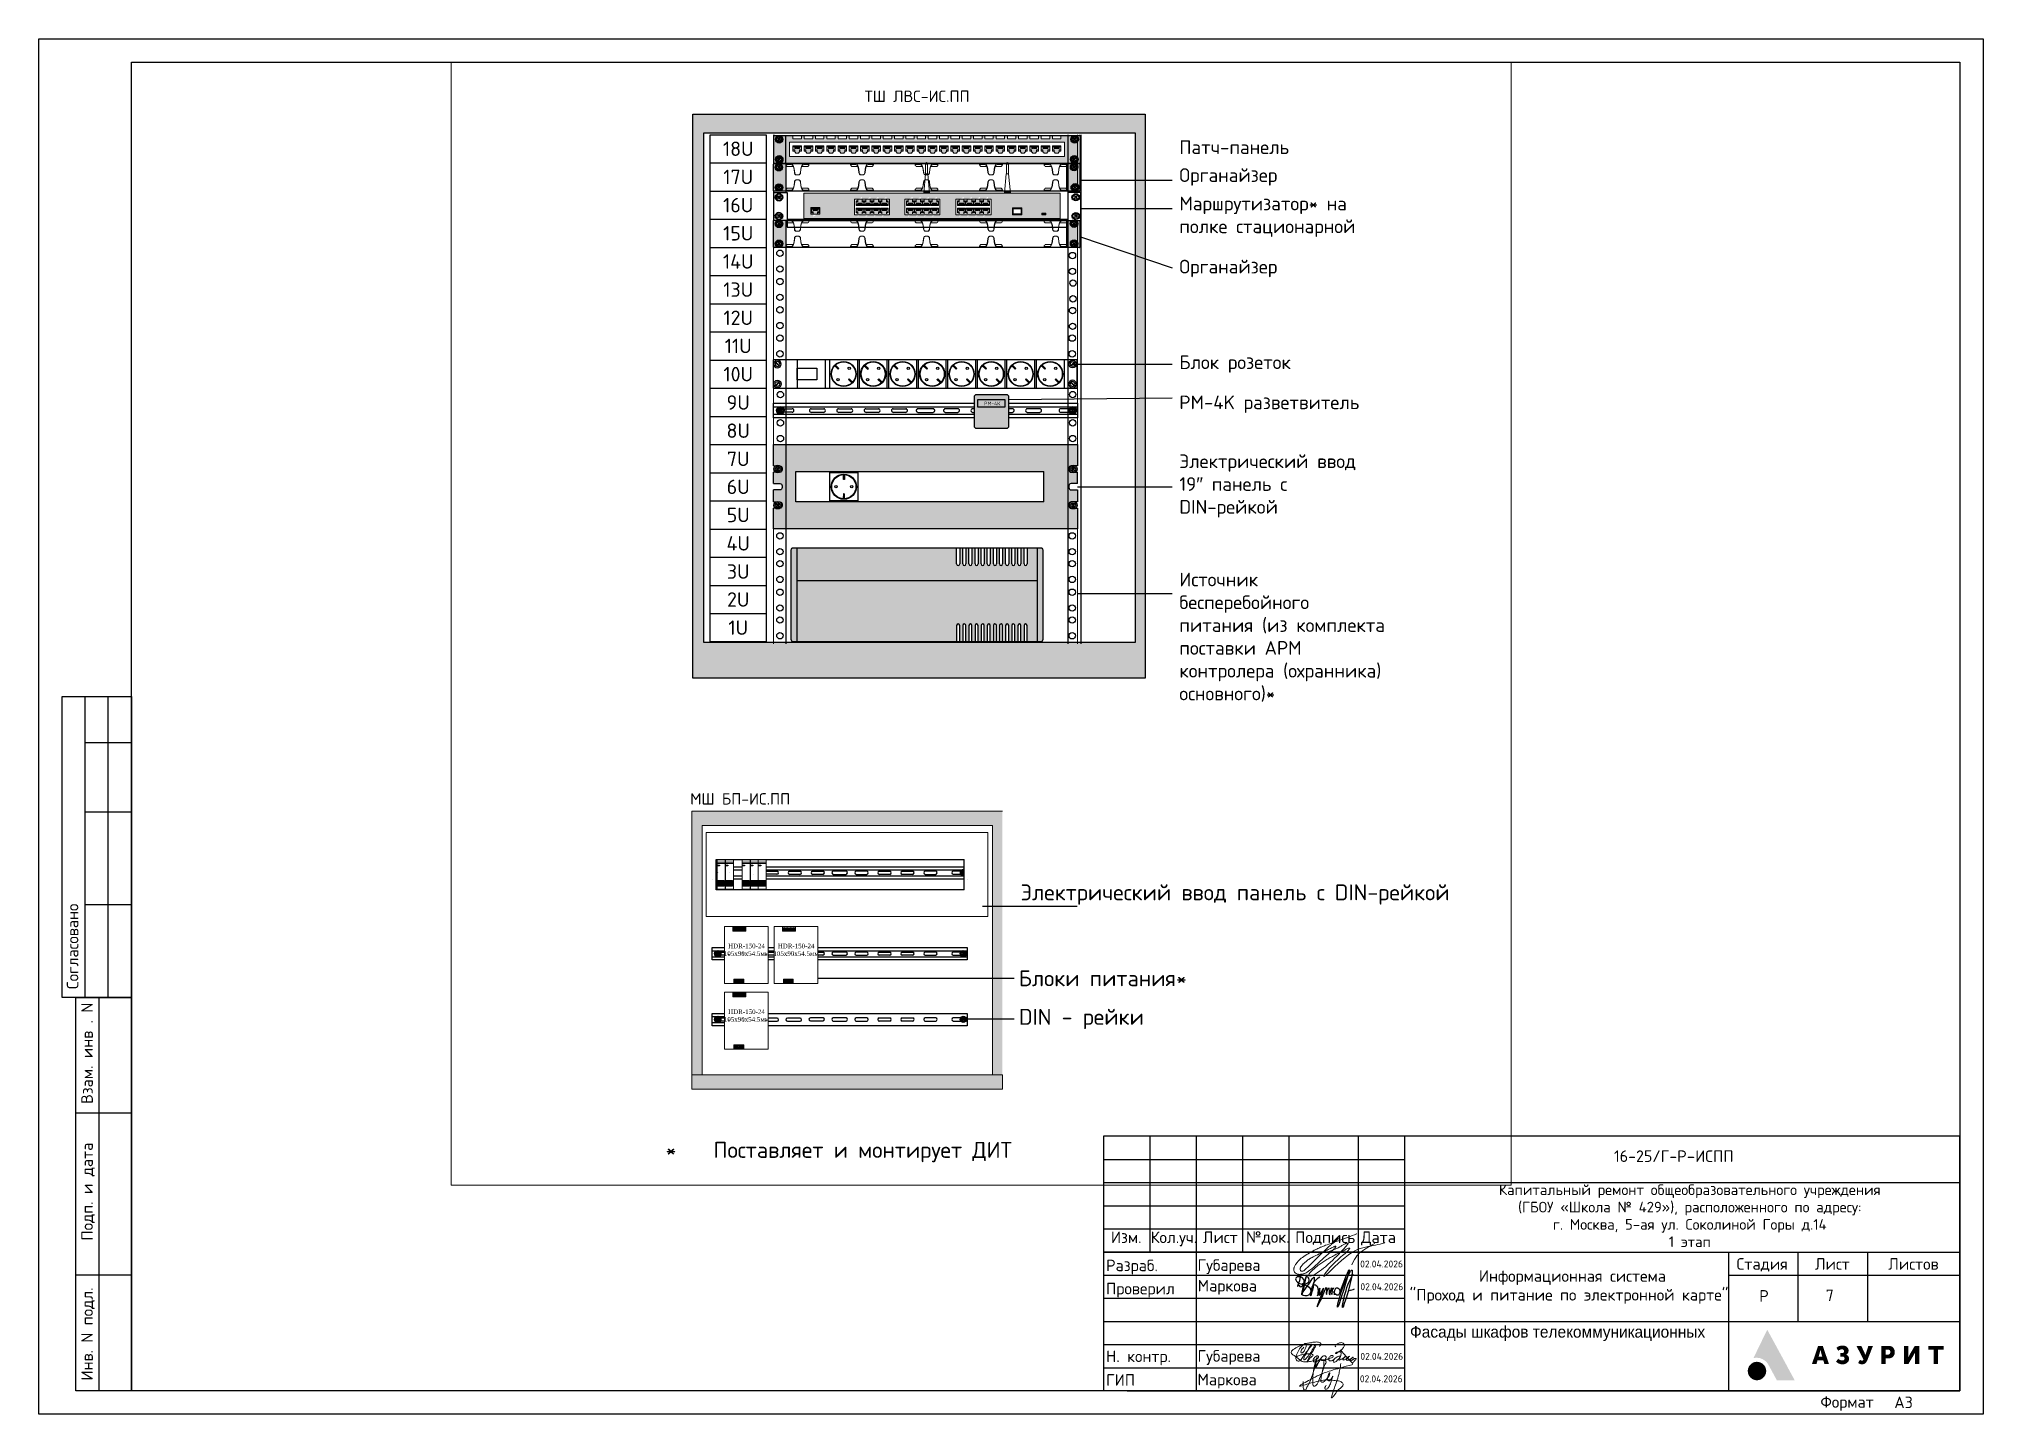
# Paper-space layout 'Фасады шкафов телекоммуникационных' of a CAD drawing. Header units: millimetres. Extents: x -330 to 90, y -1 to 296.
# The model-space entities are those that its viewports show. They can reach past a viewport. Long polylines and large blocks are cut down to what shows.
import ezdxf
from ezdxf.enums import TextEntityAlignment as Align

# ---------------------------------------------------------------- set-up
doc = ezdxf.new("R2018")
doc.units = ezdxf.units.MM
doc.set_wipeout_variables(frame=1)
doc.layers.get('DEFPOINTS').update_dxf_attribs({"color": 252, "lineweight": 9})
for name, color, linetype, lineweight in [('(АР) Текст', 7, 'Continuous', 25), ('7 - тонкая  текст - 02', 5, 'Continuous', 20), ('G-____-TTLB-OTLN', 7, 'Continuous', 25), ('моя подпись', 5, 'Continuous', 30), ('подписи', 7, 'Continuous', 20)]:
    doc.layers.add(name, color=color, linetype=linetype, lineweight=lineweight)
for name, color, linetype in [('_STAMP', 7, 'Continuous'), ('_АТ-Имя', 7, 'Continuous'), ('_АТ-Спецификация', 7, 'Continuous'), ('_БЛ-Маска', 250, 'Continuous'), ('_Оборудование ИСПП', 255, 'Continuous'), ('оф_рамка', 7, 'Continuous'), ('текст', 7, 'Continuous')]:
    doc.layers.add(name, color=color, linetype=linetype)
doc.layers.add('_АТ-Примечания', color=250, linetype='Continuous', plot=False)
doc.layers.add('ЛВС_коммутаторы', color=7, linetype='Continuous', lineweight=25, true_color=0x000000)
doc.styles.add('AT-Шрифт', font='ARIALN.TTF', dxfattribs={"height": 2.5})
doc.styles.add('ICOCPEUR', font='isocpeur.ttf')
doc.styles.add('ISOPEUR', font='isocpeur.ttf')
doc.styles.add('KOSTY_STYLE', font='isocpeur.ttf')
doc.styles.get("Standard").update_dxf_attribs({"font": 'romans.shx'})

psp = doc.layouts.new('Фасады шкафов телекоммуникационных')

msp = doc.modelspace()

# ---------------------------------------------------------------- texts
at = {"layer": '(АР) Текст', "color": 7}
for s, insert, char_height, width, attachment_point, style in [('{\\C0;18U}', (240302.031, -115589.777), 317.0059, 1223.96769, 5, 'ICOCPEUR'), ('{\\C0;17U}', (240302.031, -116207.625), 317.0059, 1223.96769, 5, 'ICOCPEUR'), ('{\\C0;16U}', (240302.031, -116825.474), 317.0059, 1223.96769, 5, 'ICOCPEUR'), ('{\\C0;15U}', (240302.031, -117443.322), 317.0059, 1223.96769, 5, 'ICOCPEUR'), ('{\\C0;14U}', (240302.031, -118061.171), 317.0059, 1223.96769, 5, 'ICOCPEUR'), ('{\\C0;13U}', (240302.031, -118679.019), 317.0059, 1223.96769, 5, 'ICOCPEUR'), ('{\\C0;12U}', (240302.031, -119296.868), 317.0059, 1223.96769, 5, 'ICOCPEUR'), ('{\\C0;11U}', (240302.031, -119914.716), 317.0059, 1223.96769, 5, 'ICOCPEUR'), ('{\\C0;10U}', (240302.031, -120532.565), 317.0059, 1223.96769, 5, 'ICOCPEUR'), ('{\\C0;9U}', (240302.031, -121155.049), 317.0059, 1223.96769, 5, 'ICOCPEUR'), ('{\\C0;8U}', (240302.031, -121772.898), 317.0059, 1223.96769, 5, 'ICOCPEUR'), ('{\\C0;7U}', (240302.031, -122390.746), 317.0059, 1223.96769, 5, 'ICOCPEUR'), ('{\\C0;6U}', (240302.031, -123003.959), 317.0059, 1223.96769, 5, 'ICOCPEUR'), ('{\\C0;5U}', (240302.031, -123621.807), 317.0059, 1223.96769, 5, 'ICOCPEUR'), ('{\\W1;\\C0;4U}', (240302.031, -124244.292), 317.00586, 1223.96769, 5, 'ICOCPEUR'), ('{\\W1;\\C0;3U}', (240302.031, -124862.14), 317.00586, 1223.96769, 5, 'ICOCPEUR'), ('{\\W1;\\C0;2U}', (240302.031, -125475.353), 317.00586, 1223.96769, 5, 'ICOCPEUR'), ('{\\W1;\\C0;1U}', (240302.031, -126093.201), 317.00586, 1223.96769, 5, 'ICOCPEUR'), ('{\\C256;Электрический ввод панель с DIN-рейкой }', (246496.888, -131945.545), 350, 13021.83902, 4, 'KOSTY_STYLE'), ('{\\C256;Блоки питания*}', (246458.32, -133782.18), 350, 13021.83902, 4, 'KOSTY_STYLE'), ('{\\C256;DIN - рейки}', (246458.32, -134676.157), 350, 13021.83902, 4, 'KOSTY_STYLE'), ('\\pxi-3,l4,t4;{\\C256;*^IПоставляет и монтирует ДИТ }', (238357.882, -137594.467), 350, 13021.83902, 4, 'KOSTY_STYLE')]:
    msp.add_mtext(s, dxfattribs=dict(at, insert=insert, char_height=char_height, width=width, attachment_point=attachment_point, style=style))
at = {"lineweight": 0, "insert": (244228.24, -114437.962), "char_height": 250, "width": 3155.97428, "attachment_point": 5, "style": 'ICOCPEUR'}
msp.add_mtext('\\pxt21;ТШ ЛВС-ИС.ПП', dxfattribs=at)
at = {"lineweight": 30, "attachment_point": 5, "style": 'ICOCPEUR'}
for s, insert, char_height, width in [('\\pxt21;PM-4К', (245873.792, -121177.373), 80, 430.47307), ('\\pxt21;МШ БП-ИС.ПП', (240345.683, -129847.978), 250, 3155.97428)]:
    msp.add_mtext(s, dxfattribs=dict(at, insert=insert, char_height=char_height, width=width))
at = {"color": 240, "lineweight": 15, "true_color": 0xed1f24, "char_height": 100, "attachment_point": 1, "style": 'ICOCPEUR'}
for insert in [(239999.795, -133024.297), (241087.701, -133024.297), (239999.795, -134466.748)]:
    msp.add_mtext_dynamic_manual_height_columns('\\pxqc;{\\fTimes New Roman|b0|i0|c204|p18;\\C256;HDR-150-24\\fTimes New Roman|b0|i0|c0|p18;\\P\\fTimes New Roman|b0|i0|c204|p18;105х90х54.5мм}', width=968.06134, gutter_width=1250, heights=[453.723], dxfattribs=dict(at, insert=insert))
at = {"layer": 'текст', "char_height": 300, "style": 'KOSTY_STYLE'}
for s, insert, width, attachment_point in [('Патч-панель', (249979.618, -115405.469), 973460.11692, 1), ('Органайзер', (249979.618, -116017.823), 973460.11692, 1), ('\\pxt12;{\\Q0;Маршрутизатор* на \\Pполке стационарной}\\P  ', (249979.618, -116641.137), 3998.24868, 1), ('Органайзер', (249979.618, -118025.079), 973460.11692, 1), ('{\\C256;Блок розеток}', (249979.618, -120312.583), 13021.83902, 4), ('PM-4K разветвитель  ', (249979.618, -121192.304), 4139.2803, 4), ('{\\C256;Электрический ввод \\P19″ панель с \\PDIN-рейкой }', (249979.618, -122983.74), 13021.83902, 4), ('Источник\\Pбесперебойного \\Pпитания (из комплекта поставки АРМ контролера (охранника) основного)* ', (249979.618, -126301.748), 4918.74167, 4)]:
    msp.add_mtext(s, dxfattribs=dict(at, insert=insert, width=width, attachment_point=attachment_point))

# ---------------------------------------------------------------- blocks, each defined once
blk = doc.blocks.new('Богдановский')
at = {"layer": 'моя подпись', "lineweight": 18}
for points in [[(-108.17, -48.35), (-108.17, -48.35), (-108.4, -48.4), (-108.51, -48.41), (-108.63, -48.41), (-108.96, -48.36), (-109.28, -48.14), (-109.4, -47.96), (-109.48, -47.74), (-109.49, -47.57), (-109.49, -47.45), (-109.48, -47.35), (-109.46, -47.25), (-109.41, -47.05), (-109.33, -46.75), (-109.16, -46.46), (-108.83, -45.86), (-108.15, -45.09), (-107.12, -44.21), (-106.54, -43.77), (-106.03, -43.38), (-105.36, -42.93), (-105, -42.7), (-104.16, -42.21), (-102.5, -41.3), (-101.77, -40.96), (-99.35, -39.48), (-99.35, -39.48), (-99.35, -39.48)], [(-102.45, -40.83), (-102.66, -41.1), (-102.92, -41.43), (-103.15, -41.69), (-103.4, -41.97), (-104.34, -43), (-107.48, -47.5), (-107.75, -47.66), (-107.91, -47.77), (-108.13, -47.76), (-108.35, -47.58), (-108.38, -47.37), (-108.36, -47.17), (-108.3, -46.98), (-108.18, -46.75), (-107.97, -46.41), (-107.73, -46.11), (-107.26, -45.56), (-106.77, -45.13), (-106.12, -44.61), (-104.73, -43.72), (-103.88, -43.05), (-103.57, -42.85), (-103.3, -42.61), (-103.08, -42.46), (-102.88, -42.33), (-102.82, -42.32), (-102.78, -42.32), (-102.73, -42.34), (-102.67, -42.35), (-102.83, -42.65), (-103.13, -43.12), (-104.64, -44.83), (-106.04, -46.84), (-107.19, -47.9), (-107.48, -48.11), (-107.71, -48.2), (-107.86, -48.26), (-108.17, -48.35), (-108.17, -48.35), (-108.17, -48.35), (-108.17, -48.35), (-108.17, -48.35)], [(-103.78, -43.46), (-101.92, -42.35), (-101.37, -41.73), (-101.14, -41.6), (-100.97, -41.5), (-100.71, -41.4), (-100.66, -41.4), (-100.64, -41.4), (-100.62, -41.44), (-100.62, -41.47), (-100.63, -41.5), (-100.63, -41.51), (-100.64, -41.54), (-100.65, -41.57), (-100.7, -41.68), (-100.76, -41.78), (-101.61, -43.12), (-102.17, -43.97), (-103.73, -46.01), (-104.81, -47.2), (-106.34, -48.62), (-106.87, -48.13), (-105.81, -46.85), (-105.13, -46.06), (-104.59, -45.52), (-103.91, -44.92), (-103.2, -44.37), (-102.51, -43.77), (-101.3, -42.99), (-100.92, -42.65), (-100.65, -42.43), (-100.46, -42.3), (-100.04, -42.21), (-100.36, -42.52), (-100.43, -42.92), (-103, -45.67), (-104.96, -49.81), (-99.89, -42.39), (-96.68, -41.34), (-94.15, -40.34), (-94.15, -40.19)], [(-95.91, -40.67), (-96.18, -40.87), (-96.36, -41.04), (-96.74, -41.37), (-98.3, -42.66), (-98.85, -43.47), (-99.34, -45.15)]]:
    blk.add_open_spline(points, degree=3, dxfattribs=at)
blk = doc.blocks.new('878')
at = {"color": 212, "lineweight": 20}
for points in [[(85.7, -2609.23), (85.95, -2608.94), (86.01, -2608.58), (85.71, -2608.38), (84.85, -2608.3), (83.76, -2608.44), (82.96, -2608.63), (81.5, -2609.12), (80.32, -2609.74), (79.62, -2610.53), (79.86, -2610.94), (80.36, -2611.31), (81.03, -2611.78), (81.54, -2612.18), (82.01, -2612.48), (83.03, -2612.58), (84.07, -2612.41), (84.93, -2612.07), (85.29, -2611.88), (85.51, -2611.64), (85.51, -2611.34), (84.74, -2611.54), (84.55, -2611.76), (84.39, -2612.09), (84.36, -2612.37), (84.49, -2612.56), (84.82, -2612.58), (85.08, -2612.5), (85.28, -2612.41), (85.67, -2612.14), (86.02, -2611.83), (85.23, -2613.07), (84.82, -2613.86), (84.98, -2613.67), (85.68, -2612.52), (86.16, -2611.67), (86.48, -2611.33), (87.06, -2611.35), (87.14, -2611.72), (87.03, -2611.95), (86.8, -2612.11), (86.36, -2612.16), (86.1, -2612.07), (86.03, -2611.94)], [(82.34, -2609.4), (82.02, -2609.78), (81.76, -2610.19), (81.77, -2610.61), (81.93, -2610.64), (82.16, -2610.53), (82.56, -2609.93), (82.84, -2609.27), (82.82, -2608.69), (82.69, -2608.62), (82.41, -2608.73), (82.05, -2609.03), (81.27, -2610.05), (80.71, -2611.19), (80.67, -2612.05), (80.9, -2612.38), (81.3, -2612.43), (81.92, -2611.86), (82.51, -2611.03), (83.12, -2610.18), (83.76, -2609.36), (83.98, -2609.08), (84.06, -2608.8), (84, -2608.79), (83.81, -2608.97), (83.58, -2609.4), (82.76, -2610.96), (82.42, -2611.6), (82.38, -2612.12), (82.67, -2612.06), (82.89, -2611.82), (83.64, -2610.83), (84.35, -2609.68), (84.69, -2609.08), (84.85, -2608.92), (84.93, -2608.93), (84.89, -2609.18), (84.68, -2609.56), (83.71, -2611.25), (83.04, -2612.51), (83.62, -2611.87), (84.17, -2611.37), (84.34, -2611.14), (84.21, -2611), (83.2, -2610.83), (82.86, -2610.86), (81.91, -2611.03), (81.19, -2611.26), (80.69, -2611.58), (80.62, -2611.76)], [(86.03, -2611.94), (86.08, -2612.14), (86.37, -2612.31), (86.76, -2612.26), (87.06, -2612.17), (87.3, -2612.09), (87.52, -2612), (87.76, -2611.91), (88.3, -2611.7), (88.6, -2611.54), (88.67, -2611.34), (88.6, -2611.22), (88.36, -2611.19), (88.16, -2611.29), (87.94, -2611.48), (87.78, -2611.71), (87.72, -2611.93), (87.75, -2612.15), (87.85, -2612.3), (88.01, -2612.36), (88.21, -2612.37), (88.5, -2612.3), (88.61, -2612.24), (88.86, -2612.07), (89.08, -2611.86), (89.16, -2611.77), (89.26, -2611.68)], [(89.25, -2609.37), (89.1, -2609.2), (89.47, -2608.8), (90.05, -2608.5), (90.82, -2608.52), (91.09, -2608.85), (90.89, -2609.49), (90.43, -2610), (89.98, -2610.34), (89.56, -2610.65), (89.29, -2610.81), (89.16, -2610.78), (89.23, -2610.66), (89.32, -2610.6), (89.49, -2610.52), (89.79, -2610.42), (89.89, -2610.4), (90.03, -2610.38), (90.17, -2610.38), (90.31, -2610.5), (90.38, -2610.65), (90.4, -2610.88), (90.32, -2611.23), (90.17, -2611.55), (89.96, -2611.84), (89.65, -2612.16), (89.31, -2612.48), (89.07, -2612.62), (88.84, -2612.68), (88.73, -2612.63), (88.74, -2612.35), (89.26, -2611.68), (89.48, -2611.54), (89.69, -2611.44), (89.88, -2611.38), (90.08, -2611.35), (90.3, -2611.41), (90.23, -2611.64), (90.05, -2611.89), (89.92, -2612.06), (89.89, -2612.15), (90.07, -2612.18), (90.35, -2612.07), (90.51, -2611.99), (90.77, -2611.86), (90.9, -2611.76), (91.04, -2611.65), (91.19, -2611.52), (91.28, -2611.42), (91.39, -2611.32), (91.33, -2611.41), (91.12, -2611.64), (90.95, -2611.81), (90.84, -2611.94), (90.81, -2612.01), (90.83, -2612.13), (90.96, -2612.18), (91.06, -2612.15), (91.28, -2612.07), (91.54, -2611.89), (91.72, -2611.72), (91.89, -2611.59), (92.07, -2611.45), (92.25, -2611.36), (92.09, -2611.53), (91.91, -2611.69), (91.72, -2611.9), (91.63, -2612.03), (91.62, -2612.24), (91.71, -2612.27), (91.99, -2612.19), (92.14, -2612.11), (92.46, -2611.92), (92.63, -2611.8), (92.78, -2611.7), (92.87, -2611.64), (93, -2611.58), (93.01, -2611.58), (92.68, -2611.89), (92.53, -2611.99), (92.43, -2612.09), (92.36, -2612.19), (92.38, -2612.32), (92.6, -2612.3), (92.78, -2612.19), (92.95, -2612.09), (93.08, -2612), (93.24, -2611.92), (93.35, -2611.86), (93.44, -2611.84), (93.57, -2611.82), (93.69, -2611.88), (93.63, -2612), (93.47, -2612.18), (93.28, -2612.37), (93.12, -2612.55), (93.08, -2612.6), (93.05, -2612.64), (93.01, -2612.68), (92.98, -2612.71), (92.93, -2612.78)]]:
    blk.add_spline(points, degree=3, dxfattribs=at)
blk = doc.blocks.new('Мурашов АВ')
at = {"layer": 'подписи'}
for points in [[(44396.88, 26784.99), (44396.72, 26783.99), (44396.54, 26783.2), (44396.2, 26782.04), (44395.85, 26781.03), (44395.46, 26779.92), (44395.35, 26779.44), (44395.9, 26779.97), (44396.5, 26780.75), (44397.25, 26781.62), (44396.94, 26782), (44395.99, 26782.22), (44394.93, 26782.34), (44392.66, 26781.98), (44391.09, 26781.54), (44390.24, 26781.32), (44391.66, 26782.22), (44393.26, 26783.04), (44395.26, 26783.81), (44396.73, 26784.24), (44398.22, 26784.65), (44398.82, 26784.91), (44398.65, 26785.14), (44396.89, 26787.11)], [(44390.79, 26782.08), (44390.79, 26781.37), (44390.79, 26781.09), (44390.95, 26780.73), (44391.12, 26780.63), (44391.27, 26780.84), (44391.79, 26781.87), (44393.05, 26786.06), (44392.37, 26782.86), (44392.37, 26781.85), (44392.37, 26781.56), (44392.52, 26781.29), (44392.8, 26781.39), (44393.45, 26782.57), (44393.85, 26783.52), (44394.23, 26784.67), (44394.44, 26785.36), (44394.29, 26785.48), (44394.11, 26784.65), (44393.79, 26783.19), (44393.65, 26782.37), (44393.65, 26782.06), (44394.05, 26781.97), (44394.29, 26782.18), (44395.09, 26783.35), (44395.09, 26783.44), (44394.74, 26782.4), (44394.87, 26782.15), (44395.25, 26782.4), (44395.57, 26782.92), (44395.27, 26781.92), (44394.95, 26781.2), (44394.58, 26780.84), (44394.35, 26780.84), (44394.53, 26781.46)]]:
    blk.add_spline(points, degree=3, dxfattribs=at)
blk = doc.blocks.new('Куликов Д.В.')
at = {"color": 0, "linetype": 'ByBlock'}
for points in [[(-14, 205), (-45, 97), (-47, 92), (-34, 106), (-19, 94), (25, 170), (-65, 185), (2, 120), (51, 207), (1, 2), (50, 192), (55, 201), (76, 140), (31, 115), (82, 84), (76, -2), (6, 1), (45, 73), (136, 194), (99, -8), (134, 132), (200, 200)], [(419, 25), (521, 277), (392, -135), (431, 21), (554, 271), (447, -138), (477, 17), (565, 233)], [(129, 114), (168, 98), (175, -10), (198, 75), (193, -2), (236, 69), (171, -123), (263, 73), (266, 81), (271, 4), (293, 81), (307, 1), (329, 78), (330, 6), (349, 73), (354, 78)], [(335, 37), (351, 29), (359, 3), (373, 74), (410, 68), (399, -1), (359, 25), (360, 38)], [(523, 47), (579, 66)]]:
    blk.add_spline(points, degree=3, dxfattribs=at)
blk = doc.blocks.new('Логотип Азурит')
at = {"layer": '_STAMP', "linetype": 'Continuous', "true_color": 0x2a3756}
h = blk.add_hatch(color=159, dxfattribs=at)
h.dxf.hatch_style = 1
h.paths.add_polyline_path([(-39.4, 8.5), (-40.02, 9.65), (-40.61, 10.74), (-41.14, 11.7), (-41.62, 12.59), (-41.79, 12.89), (-41.86, 13.01), (-41.91, 12.94), (-41.99, 12.78), (-42.39, 11.96), (-42.77, 11.18), (-43.09, 10.5), (-43.47, 9.72), (-44.18, 8.26), (-44.5, 7.6), (-44.73, 7.14), (-44.85, 6.9), (-44.7, 6.93), (-44.51, 6.95), (-44.27, 6.97), (-44.09, 6.97), (-43.91, 6.96), (-43.74, 6.94), (-43.56, 6.91), (-43.39, 6.87), (-43.22, 6.81), (-43.05, 6.75), (-42.89, 6.68), (-42.73, 6.59), (-42.58, 6.5), (-42.43, 6.4), (-42.29, 6.29), (-42.15, 6.17), (-42.03, 6.04), (-41.91, 5.91), (-41.79, 5.77), (-41.72, 5.65), (-41.63, 5.5), (-41.3, 4.9), (-41.02, 4.39), (-40.57, 3.56), (-40.05, 2.59), (-39.78, 2.11), (-37.86, 2.11), (-36.5, 2.11), (-35.94, 2.12), (-36.48, 3.13), (-36.82, 3.75), (-37.16, 4.37), (-37.67, 5.33), (-38.2, 6.3), (-38.54, 6.93), (-38.87, 7.53)])
h = blk.add_hatch(color=159, dxfattribs=at)
h.dxf.hatch_style = 1
h.paths.add_polyline_path([(-29.3, 7.88), (-29.63, 8.84), (-29.86, 9.53), (-30.37, 9.54), (-30.87, 9.54), (-30.93, 9.38), (-31.26, 8.4), (-31.64, 7.27), (-31.97, 6.31), (-32.19, 5.64), (-32.05, 5.63), (-31.71, 5.62), (-31.23, 5.62), (-31.11, 6.03), (-30.99, 6.44), (-30.37, 6.44), (-29.75, 6.44), (-29.63, 6.03), (-29.52, 5.62), (-29.03, 5.62), (-28.54, 5.62), (-28.6, 5.8), (-28.93, 6.79)])
h.paths.add_polyline_path([(-30.77, 7.21), (-30.74, 7.31), (-30.56, 7.93), (-30.43, 8.43), (-30.39, 8.59), (-30.37, 8.65), (-30.35, 8.64), (-30.31, 8.45), (-30.22, 8.08), (-30.11, 7.66), (-30.01, 7.33), (-29.97, 7.21), (-30.37, 7.21)], flags=16)
h = blk.add_hatch(color=159, dxfattribs=at)
h.dxf.hatch_style = 1
h.paths.add_polyline_path([(-24.39, 7.35), (-24.47, 7.43), (-24.56, 7.5), (-24.66, 7.56), (-24.81, 7.65), (-24.74, 7.69), (-24.65, 7.75), (-24.55, 7.86), (-24.45, 7.97), (-24.38, 8.09), (-24.35, 8.18), (-24.32, 8.25), (-24.31, 8.34), (-24.3, 8.45), (-24.3, 8.65), (-24.31, 8.73), (-24.34, 8.82), (-24.41, 8.99), (-24.51, 9.14), (-24.63, 9.28), (-24.78, 9.39), (-24.95, 9.48), (-25.13, 9.55), (-25.34, 9.59), (-25.56, 9.6), (-25.74, 9.6), (-25.91, 9.58), (-26.08, 9.55), (-26.23, 9.51), (-26.39, 9.46), (-26.53, 9.39), (-26.67, 9.32), (-26.8, 9.23), (-26.9, 9.15), (-26.81, 8.98), (-26.64, 8.66), (-26.54, 8.5), (-26.51, 8.5), (-26.46, 8.54), (-26.35, 8.61), (-26.21, 8.67), (-26.07, 8.73), (-25.93, 8.77), (-25.82, 8.79), (-25.72, 8.79), (-25.62, 8.79), (-25.53, 8.76), (-25.46, 8.73), (-25.39, 8.68), (-25.34, 8.62), (-25.3, 8.55), (-25.26, 8.45), (-25.26, 8.36), (-25.27, 8.27), (-25.32, 8.18), (-25.36, 8.13), (-25.39, 8.08), (-25.44, 8.05), (-25.49, 8.02), (-25.63, 7.99), (-25.84, 7.98), (-26.1, 7.97), (-26.1, 7.6), (-26.1, 7.24), (-25.78, 7.23), (-25.54, 7.21), (-25.45, 7.2), (-25.38, 7.18), (-25.33, 7.15), (-25.28, 7.12), (-25.25, 7.08), (-25.21, 7.02), (-25.19, 6.96), (-25.17, 6.9), (-25.17, 6.76), (-25.18, 6.7), (-25.2, 6.64), (-25.23, 6.58), (-25.26, 6.53), (-25.31, 6.49), (-25.37, 6.45), (-25.44, 6.43), (-25.52, 6.41), (-25.69, 6.39), (-25.78, 6.39), (-25.87, 6.41), (-26, 6.45), (-26.16, 6.51), (-26.3, 6.6), (-26.43, 6.69), (-26.53, 6.76), (-26.77, 6.45), (-26.93, 6.26), (-26.97, 6.2), (-26.98, 6.15), (-26.97, 6.11), (-26.94, 6.07), (-26.82, 5.97), (-26.62, 5.84), (-26.41, 5.73), (-26.19, 5.65), (-25.97, 5.59), (-25.78, 5.57), (-25.53, 5.57), (-25.3, 5.58), (-25.12, 5.61), (-24.99, 5.65), (-24.87, 5.71), (-24.75, 5.78), (-24.64, 5.85), (-24.54, 5.94), (-24.45, 6.03), (-24.37, 6.13), (-24.31, 6.23), (-24.25, 6.37), (-24.21, 6.51), (-24.2, 6.66), (-24.2, 6.82), (-24.21, 6.94), (-24.24, 7.06), (-24.28, 7.16), (-24.33, 7.26)])
h = blk.add_hatch(color=159, dxfattribs=at)
h.dxf.hatch_style = 1
h.paths.add_polyline_path([(-19.61, 8.04), (-19.36, 8.68), (-19.14, 9.22), (-19.03, 9.53), (-19.17, 9.54), (-19.52, 9.54), (-20.02, 9.54), (-20.05, 9.44), (-20.31, 8.65), (-20.59, 7.81), (-20.63, 7.68), (-20.66, 7.62), (-20.67, 7.61), (-20.7, 7.67), (-20.82, 7.97), (-21.01, 8.4), (-21.34, 9.1), (-21.54, 9.54), (-22.06, 9.54), (-22.58, 9.54), (-22.4, 9.17), (-21.88, 8.17), (-21.32, 7.06), (-21.11, 6.63), (-21.09, 6.56), (-21.1, 6.52), (-21.15, 6.45), (-21.21, 6.41), (-21.28, 6.38), (-21.37, 6.37), (-21.45, 6.37), (-21.55, 6.39), (-21.64, 6.43), (-21.74, 6.49), (-21.82, 6.53), (-21.86, 6.49), (-21.92, 6.39), (-22.11, 6.05), (-22.23, 5.85), (-22.18, 5.81), (-22.08, 5.75), (-21.95, 5.69), (-21.81, 5.63), (-21.69, 5.59), (-21.51, 5.57), (-21.31, 5.57), (-21.12, 5.59), (-20.97, 5.62), (-20.88, 5.66), (-20.79, 5.71), (-20.71, 5.77), (-20.63, 5.84), (-20.56, 5.93), (-20.48, 6.02), (-20.35, 6.23), (-20.28, 6.35), (-20.21, 6.51), (-19.92, 7.25)])
h = blk.add_hatch(color=159, dxfattribs=at)
h.dxf.hatch_style = 1
h.paths.add_polyline_path([(-14.46, 7.53), (-14.41, 7.64), (-14.37, 7.74), (-14.33, 7.96), (-14.31, 8.19), (-14.32, 8.41), (-14.37, 8.63), (-14.45, 8.83), (-14.5, 8.93), (-14.55, 9.02), (-14.62, 9.1), (-14.69, 9.18), (-14.81, 9.29), (-14.92, 9.37), (-15.06, 9.43), (-15.21, 9.49), (-15.33, 9.52), (-15.49, 9.53), (-16.3, 9.54), (-17.21, 9.54), (-17.21, 7.58), (-17.21, 5.62), (-16.73, 5.62), (-16.25, 5.62), (-16.25, 6.23), (-16.25, 6.83), (-15.87, 6.83), (-15.58, 6.84), (-15.35, 6.86), (-15.17, 6.91), (-14.99, 6.98), (-14.83, 7.08), (-14.69, 7.2), (-14.56, 7.36)])
h.paths.add_polyline_path([(-15.6, 7.68), (-15.67, 7.66), (-15.95, 7.66), (-16.25, 7.66), (-16.25, 8.2), (-16.25, 8.74), (-15.93, 8.73), (-15.64, 8.72), (-15.57, 8.7), (-15.51, 8.67), (-15.42, 8.6), (-15.35, 8.51), (-15.32, 8.45), (-15.3, 8.39), (-15.29, 8.19), (-15.29, 8.07), (-15.3, 8), (-15.32, 7.94), (-15.35, 7.88), (-15.39, 7.82), (-15.43, 7.78), (-15.53, 7.71)], flags=16)
h = blk.add_hatch(color=159, dxfattribs=at)
h.dxf.hatch_style = 1
h.paths.add_polyline_path([(-10.09, 7.82), (-9.98, 8.03), (-9.94, 8.12), (-9.95, 7.93), (-9.96, 7.49), (-9.97, 6.69), (-9.97, 5.62), (-9.5, 5.62), (-9.04, 5.62), (-9.04, 7.58), (-9.04, 9.54), (-9.51, 9.54), (-9.99, 9.54), (-10.36, 8.91), (-10.84, 8.1), (-11.03, 7.78), (-11.26, 7.34), (-11.37, 7.13), (-11.42, 7.05), (-11.41, 7.31), (-11.39, 7.78), (-11.39, 8.55), (-11.39, 9.54), (-11.86, 9.54), (-12.34, 9.54), (-12.34, 7.58), (-12.34, 5.62), (-11.86, 5.62), (-11.37, 5.62), (-11.18, 5.95), (-10.61, 6.89), (-10.31, 7.42)])
h = blk.add_hatch(color=159, dxfattribs=at)
h.dxf.hatch_style = 1
h.paths.add_polyline_path([(-3.74, 9.14), (-3.74, 9.54), (-5.42, 9.54), (-7.09, 9.54), (-7.09, 9.14), (-7.09, 8.74), (-6.5, 8.74), (-5.9, 8.74), (-5.9, 7.18), (-5.9, 5.62), (-5.43, 5.62), (-4.95, 5.62), (-4.95, 7.18), (-4.95, 8.74), (-4.35, 8.74), (-3.74, 8.74)])
at = {"layer": '_STAMP', "linetype": 'Continuous', "true_color": 0x1447b7}
h = blk.add_hatch(color=162, dxfattribs=at)
h.dxf.hatch_style = 1
h.paths.add_polyline_path([(-42.09, 4.22), (-42.11, 4.4), (-42.15, 4.58), (-42.2, 4.76), (-42.27, 4.93), (-42.35, 5.1), (-42.45, 5.26), (-42.57, 5.41), (-42.7, 5.55), (-42.8, 5.64), (-42.91, 5.72), (-43.14, 5.86), (-43.38, 5.97), (-43.63, 6.05), (-43.89, 6.09), (-44.15, 6.1), (-44.42, 6.07), (-44.55, 6.04), (-44.68, 6.01), (-44.87, 5.94), (-45.05, 5.85), (-45.22, 5.74), (-45.37, 5.62), (-45.51, 5.49), (-45.63, 5.35), (-45.75, 5.19), (-45.84, 5.03), (-45.92, 4.85), (-45.98, 4.67), (-46.03, 4.49), (-46.06, 4.29), (-46.07, 4.1), (-46.05, 3.9), (-46.02, 3.7), (-45.97, 3.51), (-45.92, 3.37), (-45.87, 3.24), (-45.8, 3.11), (-45.72, 2.99), (-45.64, 2.88), (-45.54, 2.77), (-45.44, 2.67), (-45.33, 2.57), (-45.22, 2.49), (-45.1, 2.41), (-44.98, 2.34), (-44.85, 2.28), (-44.72, 2.22), (-44.58, 2.18), (-44.44, 2.15), (-44.3, 2.13), (-44.05, 2.12), (-43.8, 2.14), (-43.57, 2.19), (-43.34, 2.26), (-43.12, 2.37), (-42.92, 2.5), (-42.73, 2.65), (-42.56, 2.83), (-42.44, 2.99), (-42.34, 3.15), (-42.26, 3.32), (-42.19, 3.49), (-42.14, 3.67), (-42.11, 3.85), (-42.09, 4.03)])
blk = doc.blocks.new('*U650')
for p, q in [((-0.11, 90), (-0.11, 155)), ((4.89, 90), (4.89, 155)), ((9.89, 90), (9.89, 155)), ((14.89, 5), (14.89, 155)), ((14.89, 145), (4.89, 145)), ((14.89, 130), (4.89, 130)), ((14.89, 110), (4.89, 110)), ((2.89, 5), (2.89, 90)), ((2.89, 90), (14.89, 90)), ((7.89, 5), (7.89, 90)), ((14.89, 65), (2.89, 65)), ((409.89, 60), (224.89, 60)), ((224.89, 60), (224.89, 5)), ((234.89, 60), (234.89, 35)), ((244.89, 60), (244.89, 5)), ((254.89, 60), (254.89, 35)), ((264.89, 60), (264.89, 5)), ((279.89, 60), (279.89, 5)), ((289.89, 60), (289.89, 5)), ((409.89, 5), (409.89, 60)), ((224.89, 55), (289.89, 55)), ((224.89, 50), (289.89, 50)), ((289.89, 50), (409.89, 50)), ((224.89, 45), (289.89, 45)), ((234.89, 45), (234.89, 45)), ((244.89, 45), (244.89, 45)), ((264.89, 45), (264.89, 45)), ((289.89, 45), (289.89, 45)), ((224.89, 40), (289.89, 40)), ((224.89, 35), (289.89, 35)), ((289.89, 35), (409.89, 35)), ((359.89, 35), (359.89, 5)), ((374.89, 35), (374.89, 20)), ((389.89, 35), (389.89, 20)), ((14.89, 30), (2.89, 30)), ((224.89, 30), (289.89, 30)), ((359.89, 30), (409.89, 30)), ((224.89, 25), (289.89, 25)), ((224.89, 20), (289.89, 20)), ((289.89, 20), (409.89, 20)), ((224.89, 15), (289.89, 15)), ((224.89, 10), (289.89, 10)), ((14.89, 5), (2.89, 5)), ((230, 5), (409.89, 5))]:
    blk.add_line(p, q)
for points in [[(-5.11, 297), (414.89, 297), (414.89, 0), (-5.11, 0)], [(14.89, 292), (409.89, 292), (409.89, 5), (14.89, 5)], [(-0.11, 155), (14.89, 155), (14.89, 90), (-0.11, 90)], [(2.89, 90), (14.89, 90), (14.89, 5), (2.89, 5)]]:
    blk.add_lwpolyline(points, close=True)
at = {"ltscale": 0.01}
blk.add_lwpolyline([(2.89, 90), (14.89, 90), (14.89, 5), (2.89, 5)], close=True, dxfattribs=at)
for points in [[(7.89, 5), (7.89, 90)], [(289.89, 60), (289.89, 5)], [(289.89, 50), (409.89, 50)], [(224.89, 40), (289.89, 40)], [(234.89, 40), (234.89, 35)], [(244.89, 40), (244.89, 35)], [(254.89, 40), (254.89, 35)], [(264.89, 40), (264.89, 35)], [(279.89, 40), (279.89, 35)], [(289.89, 35), (224.89, 35)], [(289.89, 35), (409.89, 35)], [(374.89, 35), (374.89, 30)], [(389.89, 35), (389.89, 30)], [(359.89, 30), (409.89, 30)]]:
    blk.add_lwpolyline(points)
at = {"color": 5, "xscale": 0.01968503937007874, "yscale": 0.01968503937007874, "zscale": 0.01968503937007874}
blk.add_blockref('Куликов Д.В.', (267.69, 25.73), dxfattribs=at)
at = {"linetype": 'Continuous'}
blk.add_blockref('Логотип Азурит', (410.12, 5.19), dxfattribs=at)
blk.add_blockref('Логотип Азурит', (410.12, 5.19), dxfattribs=at)
at = {"color": 172, "true_color": 0x1616e3, "xscale": 1.336226572991934, "yscale": 1.336226572991934, "zscale": 1.336226572991934}
blk.add_blockref('Мурашов АВ', (-59048.15, -35779.87), dxfattribs=at)
at = {"layer": '7 - тонкая  текст - 02', "color": 7, "lineweight": 100}
blk.add_blockref('878', (185.8, 2623.86), dxfattribs=at)
at = {"layer": 'моя подпись', "lineweight": 13, "xscale": 1.202324007451561, "yscale": 1.202324007451561, "zscale": 1.202324007451561, "rotation": 350.5099983470229}
blk.add_blockref('Богдановский', (405.26, 66.07), dxfattribs=at)
at = {"style": 'KOSTY_STYLE'}
for s, p in [('Согласовано', (3.42, 91.78)), ('Взам. инв . N', (6.55, 66.98)), ('Подп. и дата', (6.55, 37.46)), ('Инв. N подл.', (6.55, 7.24))]:
    blk.add_text(s, height=2.5, rotation=90, dxfattribs=at).set_placement(p)
for s, p in [('Изм.', (226.47, 36.94)), ('Кол.уч.', (235.06, 36.93)), ('Лист', (246.34, 36.94)), ('№', (255.66, 36.99)), ('док.', (259.04, 36.99)), ('Подпись', (266.28, 36.94)), ('Дата', (280.52, 36.94))]:
    blk.add_text(s, height=2.5, dxfattribs=at).set_placement(p)
for s, p in [('Стадия', (367.17, 32.43)), ('Лист', (382.33, 32.43)), ('Листов', (399.84, 32.43))]:
    blk.add_text(s, height=2.5, dxfattribs=at).set_placement(p, align=Align.MIDDLE_CENTER)
blk.add_text('Формат', height=2.5, dxfattribs=at).set_placement((379.75, 2.62), align=Align.MIDDLE_LEFT)
at = {"flags": 12}
blk.add_attdef('ДАТА_5', (13.45, 50.92), '', height=2, rotation=90, dxfattribs=at)
at = {"style": 'KOSTY_STYLE', "flags": 12}
for tag, p in [('РАЗРАБОТАЛ', (245.19, 30.93)), ('ЛИСТ', (380.88, 24.4)), ('ЛИСТОВ', (397.6, 24.4)), ('Н_КОНТРОЛЬ', (245.19, 11.31)), ('ТИП_ФОРМАТА', (395.7, 1.29))]:
    blk.add_attdef(tag, p, '', height=2.5, dxfattribs=at)
blk.add_attdef('ИНВ_НОМЕР', (12.81, 9.74), '', height=2.5, rotation=90, dxfattribs=at)
at = {"style": 'KOSTY_STYLE'}
for tag, p in [('ПРОВЕРИЛ', (245.23, 26.47)), ('ГИП', (245.19, 6.22))]:
    blk.add_attdef(tag, p, '', height=2.5, dxfattribs=at)
at = {"lineweight": 30}
blk.add_attdef('НАЗВАНИЕ_ТЕКУЩЕГО_ЛИСТА', text='', height=2.5, dxfattribs=at).set_placement((291.09, 19.02), align=Align.TOP_LEFT)
at = {"layer": 'G-____-TTLB-OTLN', "attachment_point": 1, "line_spacing_factor": 0.974696}
for s, insert, char_height, width, style in [('16-25/Г-Р–ИСПП', (335.14, 56.95), 2.5, 43.743, 'KOSTY_STYLE'), ('\\pxqc;Капитальный ремонт общеобразовательного учреждения    \\P(ГБОУ «Школа № 429»), расположенного по адресу:                       \\Pг. Москва, 5-ая ул. Соколиной Горы д.14 \\P1 этап', (299.2, 49.59), 2.3, 104.6445, 'KOSTY_STYLE'), ('Разраб.', (225.43, 33.36), 2.5, 19.4367, 'KOSTY_STYLE'), ('02.04.2026', (280.32, 33.17), 1.5, 6.9369, 'ISOPEUR'), ('\\pxqc;{\\C256;\\c0;Информационная система \\P\\pq*;"Проход и питание по электронной карте"}', (291, 31.07), 2.5, 70.3494, 'KOSTY_STYLE'), ('02.04.2026', (280.37, 28.25), 1.5, 7.1512, 'ISOPEUR'), ('Р', (366.52, 26.77), 2.5, 3.7776, 'KOSTY_STYLE'), ('Н. контр.', (225.43, 13.74), 2.5, 19.4367, 'KOSTY_STYLE'), ('02.04.2026', (280.36, 13.21), 1.5, 7.1512, 'ISOPEUR'), ('02.04.2026', (280.25, 8.37), 1.5, 7.1512, 'ISOPEUR')]:
    blk.add_mtext(s, dxfattribs=dict(at, insert=insert, char_height=char_height, width=width, style=style))
at = {"layer": 'G-____-TTLB-OTLN', "lineweight": 18, "char_height": 2.5, "width": 19.4367, "attachment_point": 1, "line_spacing_factor": 0.974696, "style": 'KOSTY_STYLE'}
for s, insert in [('Проверил', (225.43, 28.36)), ('ГИП', (225.43, 8.63))]:
    blk.add_mtext(s, dxfattribs=dict(at, insert=insert))
blk = doc.blocks.new('2p_Gesock')
at = {"ltscale": 0.1}
for p, q in [((-0.08, 1.92), (-0.08, 1.16)), ((0.08, 1.16), (-0.08, 1.16)), ((0.08, 1.92), (0.08, 1.16)), ((-0.08, -1.92), (-0.08, -1.16)), ((0.08, -1.16), (-0.08, -1.16)), ((0.08, -1.92), (0.08, -1.16))]:
    blk.add_line(p, q, dxfattribs=at)
for centre, radius in [((0, 0), 1.99), ((0, 0), 1.92), ((-1.25, 0), 0.187), ((1.25, 0), 0.187)]:
    blk.add_circle(centre, radius, dxfattribs=at)
blk = doc.blocks.new('SCREW')
for p, q in [((0.24, 0.29), (-0.29, -0.24)), ((0.29, 0.24), (-0.24, -0.29))]:
    blk.add_line(p, q)
for radius in [0.6, 0.379]:
    blk.add_circle((0, 0), radius)
blk = doc.blocks.new('BLANC1U')
for p, q in [((24.15, 0), (-24.15, 0)), ((-24.15, -4.5), (-24.15, 0)), ((24.15, -4.5), (24.15, 0)), ((-24.15, -4.5), (24.15, -4.5))]:
    blk.add_line(p, q)
at = {"xscale": -1}
blk.add_blockref('SCREW', (-23.47, -0.66), dxfattribs=at)
blk.add_blockref('SCREW', (23.47, -0.66))
at = {"rotation": 180}
blk.add_blockref('SCREW', (-23.47, -3.84), dxfattribs=at)
at = {"xscale": -1, "rotation": 180}
blk.add_blockref('SCREW', (23.47, -3.84), dxfattribs=at)
blk = doc.blocks.new('TLK-RS08MF1-BK')
for points in [[(722, 392), (330, 392), (330, 0), (722, 0)], [(606, 115), (330, 115), (330, 277), (606, 277)], [(1171, 392), (779, 392), (779, 0), (1171, 0)], [(1579, 392), (1188, 392), (1188, 0), (1579, 0)], [(1988, 392), (1596, 392), (1596, 0), (1988, 0)], [(2396, 392), (2005, 392), (2005, 0), (2396, 0)], [(2805, 392), (2413, 392), (2413, 0), (2805, 0)], [(3213, 392), (2822, 392), (2822, 0), (3213, 0)], [(3622, 392), (3230, 392), (3230, 0), (3622, 0)], [(4031, 392), (3639, 392), (3639, 0), (4031, 0)]]:
    blk.add_lwpolyline(points, close=True)
at = {"xscale": 87.0444934736006, "yscale": 87.0444934736006, "zscale": 87.0444934736006}
for name, p, rotation in [('BLANC1U', (2102, 0), 180), ('2p_Gesock', (975, 196), 225), ('2p_Gesock', (1384, 196), 225), ('2p_Gesock', (1792, 196), 225), ('2p_Gesock', (2201, 196), 225), ('2p_Gesock', (2609, 196), 225), ('2p_Gesock', (3018, 196), 225), ('2p_Gesock', (3426, 196), 225), ('2p_Gesock', (3835, 196), 225)]:
    blk.add_blockref(name, p, dxfattribs=dict(at, rotation=rotation))
blk = doc.blocks.new('Органайзер1U')
at = {"ltscale": 10}
h = blk.add_hatch(color=256, dxfattribs=at)
h.set_gradient(color1=(255, 255, 255), rotation=45, one_color=1, tint=1, name='CYLINDER')
h.paths.add_polyline_path([(2213, 0), (2403, 0, 0.41423), (2413, 10), (2413, 430, 0.414197), (2403, 440), (2213, 440)])
h.paths.add_polyline_path([(2309, 341, 0.918324), (2341, 416, 0.918324)], flags=16)
h.paths.add_polyline_path([(2309, 99), (2341, 99, -1), (2341, 24), (2309, 24, -1)], flags=16)
h.paths.add_polyline_path([(-2413, 10, 0.414197), (-2403, 0), (-2213, 0), (-2213, 440), (-2403, 440, 0.41423), (-2413, 430)])
h.paths.add_polyline_path([(-2341, 341, 0.918324), (-2309, 416, 0.918324)], flags=16)
h.paths.add_polyline_path([(-2341, 99), (-2309, 99, -1), (-2309, 24), (-2341, 24, -1)], flags=16)
at = {"color": 0}
for p, q in [((-2341, 416), (-2309, 416)), ((-2341, 341), (-2309, 341)), ((-2213, 0), (-2213, 440)), ((2213, 0), (2213, 440)), ((2341, 416), (2309, 416)), ((2341, 341), (2309, 341)), ((-2341, 99), (-2309, 99)), ((-2341, 24), (-2309, 24)), ((2341, 99), (2309, 99)), ((2341, 24), (2309, 24))]:
    blk.add_line(p, q, dxfattribs=at)
at = {"lineweight": 9}
for p, q in [((-2126, 420, 323), (-2213, 420, 20)), ((-2099, 390, 310), (-2182, 390, 40)), ((-1968, 390, 310), (-1884, 390, 40)), ((-1853, 420, 20), (-1940, 420, 323)), ((-1109, 420, -149), (-1196, 420, -453)), ((-1082, 390, -162), (-1165, 390, -433)), ((-951, 390, -162), (-868, 390, -433)), ((-837, 420, -453), (-924, 420, -149)), ((-93, 420, 323), (-180, 420, 20)), ((-66, 390, 310), (-149, 390, 40)), ((95, 440, 315), (-95, 440, 315)), ((66, 390, 310), (149, 390, 40)), ((180, 420, 20), (93, 420, 323)), ((924, 420, -149), (837, 420, -453)), ((951, 390, -162), (868, 390, -433)), ((1082, 390, -162), (1165, 390, -433)), ((1196, 420, -453), (1109, 420, -149)), ((1940, 420, 323), (1853, 420, 20)), ((1968, 390, 310), (1884, 390, 40)), ((2099, 390, 310), (2182, 390, 40)), ((2213, 420, 20), (2126, 420, 323)), ((-2126, 20, 323), (-2213, 20, 20)), ((-2099, 50, 310), (-2182, 50, 40)), ((-2014, 260, 473), (-2052, 260, 473)), ((-2052, 260, 473), (-2046, 260, 495)), ((-2014, 180, 473), (-2052, 180, 473)), ((-2052, 180, 473), (-2046, 180, 495)), ((-2021, 260, 495), (-2014, 260, 473)), ((-2021, 180, 495), (-2014, 180, 473)), ((-1968, 50, 310), (-1884, 50, 40)), ((-1853, 20, 20), (-1940, 20, 323)), ((-1109, 20, -149), (-1196, 20, -453)), ((-1082, 50, -162), (-1165, 50, -433)), ((-998, 260), (-1035, 260)), ((-1035, 260), (-1029, 260, 22)), ((-998, 180), (-1035, 180)), ((-1035, 180), (-1029, 180, 22)), ((-1004, 260, 22), (-998, 260)), ((-1004, 180, 22), (-998, 180)), ((-951, 50, -162), (-868, 50, -433)), ((-837, 20, -453), (-924, 20, -149)), ((-93, 20, 323), (-180, 20, 20)), ((-66, 50, 310), (-149, 50, 40)), ((19, 260, 473), (-19, 260, 473)), ((-19, 260, 473), (-12, 260, 495)), ((19, 180, 473), (-19, 180, 473)), ((-19, 180, 473), (-12, 180, 495)), ((12, 260, 495), (19, 260, 473)), ((12, 180, 495), (19, 180, 473)), ((66, 50, 310), (149, 50, 40)), ((180, 20, 20), (93, 20, 323)), ((924, 20, -149), (837, 20, -453)), ((951, 50, -162), (868, 50, -433)), ((1035, 260), (998, 260)), ((998, 260), (1004, 260, 22)), ((1035, 180), (998, 180)), ((998, 180), (1004, 180, 22)), ((1029, 260, 22), (1035, 260)), ((1029, 180, 22), (1035, 180)), ((1082, 50, -162), (1165, 50, -433)), ((1196, 20, -453), (1109, 20, -149)), ((1940, 20, 323), (1853, 20, 20)), ((1968, 50, 310), (1884, 50, 40)), ((2051, 260, 453), (2013, 260, 453)), ((2013, 260, 453), (2020, 260, 475)), ((2052, 180, 473), (2014, 180, 473)), ((2014, 180, 473), (2021, 180, 495)), ((2044, 260, 475), (2051, 260, 453)), ((2046, 180, 495), (2052, 180, 473)), ((2099, 50, 310), (2182, 50, 40)), ((2213, 20, 20), (2126, 20, 323))]:
    blk.add_line(p, q, dxfattribs=at)
at = {"lineweight": 30, "ltscale": 10}
for points in [[(-2413, 10), (-2413, 430)], [(-2403, 440), (2403, 440)], [(2413, 430), (2413, 10)], [(2403, 0), (-2403, 0)]]:
    blk.add_lwpolyline(points, dxfattribs=at)
at = {"lineweight": 30}
for centre, start, end in [((-2403, 430), 90, 180), ((2403, 430), 0, 90), ((-2403, 10), 180, 270), ((2403, 10), 270, 0)]:
    blk.add_arc(centre, 10, start, end, dxfattribs=at)
at = {"color": 0}
for centre, start, end in [((-2341, 379), 90, 270), ((-2309, 379), 270, 90), ((2309, 379), 90, 270), ((2341, 379), 270, 90), ((-2341, 61), 90, 270), ((-2309, 61), 270, 90), ((2309, 61), 90, 270), ((2341, 61), 270, 90)]:
    blk.add_arc(centre, 37.6, start, end, dxfattribs=at)
at = {"lineweight": 9, "extrusion": (-0.275637, -3.86225e-05, -0.961262)}
for centre in [(-290, 2103, 111), (-290, 995, 285), (-290, 148, -449), (-290, -959, -275), (-289, -1806, -1010)]:
    blk.add_arc(centre, 30, 0.0084, 90.0077, dxfattribs=at)
at = {"lineweight": 9, "extrusion": (-0.275637, 3.86225e-05, -0.961262)}
for centre in [(-150, 2103, 111), (-150, 995, 285), (-150, 148, -449), (-150, -959, -275), (-150, -1806, -1010)]:
    blk.add_arc(centre, 30, 89.9923, 179.9916, dxfattribs=at)
at = {"lineweight": 9, "extrusion": (0.275637, -3.86225e-05, -0.961262)}
for centre in [(289, -1806, -1010), (290, -959, -275), (290, 148, -449), (290, 995, 285), (290, 2103, 111)]:
    blk.add_arc(centre, 30, 89.9923, 179.9916, dxfattribs=at)
at = {"lineweight": 9, "extrusion": (0.275637, 3.86225e-05, -0.961262)}
for centre in [(150, -1806, -1010), (150, -959, -275), (150, 148, -449), (150, 995, 285), (150, 2103, 111)]:
    blk.add_arc(centre, 30, 0.0084, 90.0077, dxfattribs=at)
at = {"lineweight": 9, "extrusion": (-9.99013e-30, -1.95922e-16, -1)}
for centre in [(-2182, 420, 40), (-1165, 420, -433), (-149, 420, 40), (868, 420, -433), (1884, 420, 40)]:
    blk.add_ellipse(centre, major_axis=(-31.2, 0), ratio=0.961262, start_param=-1.570796, end_param=0, dxfattribs=at)
at = {"lineweight": 9, "extrusion": (0.961262, -6.12038e-17, -0.275637)}
for centre in [(-2128, 262, 317), (-1111, 262, -156), (-95, 262, 317), (922, 262, -156), (1938, 262, 317)]:
    blk.add_ellipse(centre, major_axis=(51, 0, 178), ratio=0.961262, start_param=-1.580604, end_param=-0.159207, dxfattribs=at)
at = {"lineweight": 9, "extrusion": (-0.961262, 6.12038e-17, 0.275637)}
for centre in [(-2125, 262, 326), (-1109, 262, -147), (-92, 262, 326), (924, 262, -147), (1941, 262, 326)]:
    blk.add_ellipse(centre, major_axis=(45, 0, 157), ratio=0.961262, start_param=0.175759, end_param=1.588125, dxfattribs=at)
at = {"lineweight": 9, "extrusion": (0.961262, 6.12038e-17, 0.275637)}
for centre, major_axis, start_param, end_param in [((-1938, 262, 317), (-51, 0, 178), -1.580604, -0.159207), ((-1941, 262, 326), (-45, 0, 157), 4.69506, 6.107426), ((-922, 262, -156), (-51, 0, 178), -1.580604, -0.159207), ((-924, 262, -147), (-45, 0, 157), 4.69506, 6.107426), ((95, 262, 317), (-51, 0, 178), -1.580604, -0.159207), ((92, 262, 326), (-45, 0, 157), 4.69506, 6.107426), ((1111, 262, -156), (-51, 0, 178), -1.580604, -0.159207), ((1109, 262, -147), (-45, 0, 157), 4.69506, 6.107426), ((2128, 262, 317), (-51, 0, 178), -1.580604, -0.159207), ((2125, 262, 326), (-45, 0, 157), 4.69506, 6.107426)]:
    blk.add_ellipse(centre, major_axis=major_axis, ratio=0.961262, start_param=start_param, end_param=end_param, dxfattribs=at)
at = {"lineweight": 9}
for centre, major_axis in [((-1884, 420, 40), (31.2, 0)), ((-868, 420, -433), (31.2, 0)), ((149, 420, 40), (31.2, 0)), ((1165, 420, -433), (31.2, 0)), ((2182, 420, 40), (31.2, 0)), ((-2182, 20, 40), (-31.2, 0)), ((-1165, 20, -433), (-31.2, 0)), ((-149, 20, 40), (-31.2, 0)), ((868, 20, -433), (-31.2, 0)), ((1884, 20, 40), (-31.2, 0))]:
    blk.add_ellipse(centre, major_axis=major_axis, ratio=0.961262, start_param=-1.570796, end_param=0, dxfattribs=at)
at = {"lineweight": 9, "extrusion": (-0.961262, -6.12038e-17, 0.275637)}
for centre in [(-2128, 178, 317), (-1111, 178, -156), (-95, 178, 317), (922, 178, -156), (1938, 178, 317)]:
    blk.add_ellipse(centre, major_axis=(51, 0, 178), ratio=0.961262, start_param=-1.580604, end_param=-0.159207, dxfattribs=at)
at = {"lineweight": 9, "extrusion": (0.961262, 6.12038e-17, -0.275637)}
for centre in [(-2125, 177, 326), (-1109, 177, -147), (-92, 177, 326), (924, 177, -147), (1941, 177, 326)]:
    blk.add_ellipse(centre, major_axis=(45, 0, 157), ratio=0.961262, start_param=0.175759, end_param=1.588125, dxfattribs=at)
at = {"lineweight": 9, "extrusion": (-0.961262, 6.12038e-17, -0.275637)}
for centre, major_axis, start_param, end_param in [((-1938, 178, 317), (-51, 0, 178), -1.580604, -0.159207), ((-1941, 177, 326), (-45, 0, 157), 4.69506, 6.107426), ((-922, 178, -156), (-51, 0, 178), -1.580604, -0.159207), ((-924, 177, -147), (-45, 0, 157), 4.69506, 6.107426), ((95, 178, 317), (-51, 0, 178), -1.580604, -0.159207), ((92, 177, 326), (-45, 0, 157), 4.69506, 6.107426), ((1111, 178, -156), (-51, 0, 178), -1.580604, -0.159207), ((1109, 177, -147), (-45, 0, 157), 4.69506, 6.107426), ((2128, 178, 317), (-51, 0, 178), -1.580604, -0.159207), ((2125, 177, 326), (-45, 0, 157), 4.69506, 6.107426)]:
    blk.add_ellipse(centre, major_axis=major_axis, ratio=0.961262, start_param=start_param, end_param=end_param, dxfattribs=at)
at = {"lineweight": 9, "extrusion": (9.99013e-30, 1.95922e-16, -1)}
for centre in [(-1884, 20, 40), (-868, 20, -433), (149, 20, 40), (1165, 20, -433), (2182, 20, 40)]:
    blk.add_ellipse(centre, major_axis=(31.2, 0), ratio=0.961262, start_param=-1.570796, end_param=0, dxfattribs=at)
at = {"lineweight": 9}
for points in [[(-2097, 390, 315), (-2097, 390, 315), (-2097, 390, 315), (-2097, 390, 315)], [(-2097, 390, 315), (-2097, 390, 315), (-2097, 390, 315), (-2097, 390, 315)], [(-1969, 390, 315), (-1969, 390, 315), (-1969, 390, 315), (-1969, 390, 315)], [(-1969, 390, 315), (-1969, 390, 315), (-1969, 390, 315), (-1969, 390, 315)], [(-1081, 390, -157), (-1081, 390, -157), (-1081, 390, -157), (-1081, 390, -157)], [(-1081, 390, -157), (-1081, 390, -157), (-1081, 390, -157), (-1081, 390, -157)], [(-952, 390, -157), (-952, 390, -157), (-953, 390, -157), (-953, 390, -157)], [(-952, 390, -157), (-952, 390, -157), (-953, 390, -157), (-953, 390, -157)], [(-64, 390, 315), (-64, 390, 315), (-64, 390, 315), (-64, 390, 315)], [(-64, 390, 315), (-64, 390, 315), (-64, 390, 315), (-64, 390, 315)], [(64, 390, 315), (64, 390, 315), (64, 390, 315), (64, 390, 315)], [(64, 390, 315), (64, 390, 315), (64, 390, 315), (64, 390, 315)], [(953, 390, -157), (953, 390, -157), (952, 390, -157), (952, 390, -157)], [(953, 390, -157), (953, 390, -157), (952, 390, -157), (952, 390, -157)], [(1081, 390, -157), (1081, 390, -157), (1081, 390, -157), (1081, 390, -157)], [(1081, 390, -157), (1081, 390, -157), (1081, 390, -157), (1081, 390, -157)], [(1969, 390, 315), (1969, 390, 315), (1969, 390, 315), (1969, 390, 315)], [(1969, 390, 315), (1969, 390, 315), (1969, 390, 315), (1969, 390, 315)], [(2097, 390, 315), (2097, 390, 315), (2097, 390, 315), (2097, 390, 315)], [(2097, 390, 315), (2097, 390, 315), (2097, 390, 315), (2097, 390, 315)]]:
    blk.add_open_spline(points, degree=3, dxfattribs=at)
for points, knots in [([(-2046, 260, 495), (-2048, 260, 495), (-2050, 260, 495), (-2054, 261, 495), (-2056, 261, 495), (-2059, 263, 495), (-2061, 264, 495), (-2065, 266, 495), (-2066, 267, 495), (-2069, 270, 495), (-2070, 271, 495), (-2073, 275, 495), (-2074, 276, 494), (-2075, 280, 494), (-2076, 282, 494), (-2077, 286, 493), (-2077, 288, 493), (-2077, 290, 493)], [18.612291, 18.612291, 18.612291, 18.612291, 19.195929, 19.195929, 19.779566, 19.779566, 20.363204, 20.363204, 20.946842, 20.946842, 21.522754, 21.522754, 22.098666, 22.098666, 22.674578, 22.674578, 23.250457, 23.250457, 23.250457, 23.250457]), ([(-2046, 180, 495), (-2048, 180, 495), (-2050, 180, 495), (-2054, 179, 495), (-2056, 178, 495), (-2059, 177, 495), (-2061, 176, 495), (-2065, 174, 495), (-2066, 172, 495), (-2069, 170, 495), (-2070, 168, 495), (-2073, 165, 495), (-2074, 163, 494), (-2075, 160, 494), (-2076, 158, 494), (-2077, 154, 493), (-2077, 152, 493), (-2077, 150, 493)], [18.612291, 18.612291, 18.612291, 18.612291, 19.195929, 19.195929, 19.779566, 19.779566, 20.363204, 20.363204, 20.946842, 20.946842, 21.522754, 21.522754, 22.098666, 22.098666, 22.674578, 22.674578, 23.250457, 23.250457, 23.250457, 23.250457]), ([(-1989, 290, 493), (-1989, 288, 493), (-1989, 286, 493), (-1990, 282, 494), (-1991, 280, 494), (-1993, 276, 494), (-1994, 275, 495), (-1996, 271, 495), (-1997, 270, 495), (-2000, 267, 495), (-2002, 266, 495), (-2005, 264, 495), (-2007, 263, 495), (-2011, 261, 495), (-2013, 261, 495), (-2017, 260, 495), (-2019, 260, 495), (-2021, 260, 495)], [4.570415, 4.570415, 4.570415, 4.570415, 5.143883, 5.143883, 5.717385, 5.717385, 6.290887, 6.290887, 6.864388, 6.864388, 7.450436, 7.450436, 8.036484, 8.036484, 8.622531, 8.622531, 9.208579, 9.208579, 9.208579, 9.208579]), ([(-1989, 150, 493), (-1989, 152, 493), (-1989, 154, 493), (-1990, 158, 494), (-1991, 159, 494), (-1993, 163, 494), (-1994, 165, 495), (-1996, 168, 495), (-1997, 170, 495), (-2000, 172, 495), (-2002, 174, 495), (-2005, 176, 495), (-2007, 177, 495), (-2011, 178, 495), (-2013, 179, 495), (-2017, 180, 495), (-2019, 180, 495), (-2021, 180, 495)], [4.570415, 4.570415, 4.570415, 4.570415, 5.143883, 5.143883, 5.717385, 5.717385, 6.290887, 6.290887, 6.864388, 6.864388, 7.450436, 7.450436, 8.036484, 8.036484, 8.622531, 8.622531, 9.208579, 9.208579, 9.208579, 9.208579]), ([(-1029, 260, 22), (-1031, 260, 22), (-1033, 260, 22), (-1037, 261, 22), (-1039, 261, 22), (-1043, 263, 22), (-1045, 264, 22), (-1048, 266, 22), (-1050, 267, 22), (-1052, 270, 22), (-1054, 271, 22), (-1056, 275, 22), (-1057, 276, 22), (-1059, 280, 21), (-1060, 282, 21), (-1060, 286, 21), (-1061, 288, 20), (-1061, 290, 20)], [18.612291, 18.612291, 18.612291, 18.612291, 19.195929, 19.195929, 19.779566, 19.779566, 20.363204, 20.363204, 20.946842, 20.946842, 21.522754, 21.522754, 22.098666, 22.098666, 22.674578, 22.674578, 23.250457, 23.250457, 23.250457, 23.250457]), ([(-1029, 180, 22), (-1031, 180, 22), (-1033, 180, 22), (-1037, 179, 22), (-1039, 178, 22), (-1043, 177, 22), (-1045, 176, 22), (-1048, 174, 22), (-1050, 172, 22), (-1052, 170, 22), (-1054, 168, 22), (-1056, 165, 22), (-1057, 163, 22), (-1059, 160, 21), (-1060, 158, 21), (-1060, 154, 21), (-1061, 152, 20), (-1061, 150, 20)], [18.612291, 18.612291, 18.612291, 18.612291, 19.195929, 19.195929, 19.779566, 19.779566, 20.363204, 20.363204, 20.946842, 20.946842, 21.522754, 21.522754, 22.098666, 22.098666, 22.674578, 22.674578, 23.250457, 23.250457, 23.250457, 23.250457]), ([(-972, 290, 20), (-972, 288, 20), (-973, 286, 21), (-974, 282, 21), (-974, 280, 21), (-976, 276, 22), (-977, 275, 22), (-979, 271, 22), (-981, 270, 22), (-983, 267, 22), (-985, 266, 22), (-988, 264, 22), (-990, 263, 22), (-994, 261, 22), (-996, 261, 22), (-1000, 260, 22), (-1002, 260, 22), (-1004, 260, 22)], [4.570415, 4.570415, 4.570415, 4.570415, 5.143883, 5.143883, 5.717385, 5.717385, 6.290887, 6.290887, 6.864388, 6.864388, 7.450436, 7.450436, 8.036484, 8.036484, 8.622531, 8.622531, 9.208579, 9.208579, 9.208579, 9.208579]), ([(-972, 150, 20), (-972, 152, 20), (-973, 154, 21), (-974, 158, 21), (-974, 159, 21), (-976, 163, 22), (-977, 165, 22), (-979, 168, 22), (-981, 170, 22), (-983, 172, 22), (-985, 174, 22), (-988, 176, 22), (-990, 177, 22), (-994, 178, 22), (-996, 179, 22), (-1000, 180, 22), (-1002, 180, 22), (-1004, 180, 22)], [4.570415, 4.570415, 4.570415, 4.570415, 5.143883, 5.143883, 5.717385, 5.717385, 6.290887, 6.290887, 6.864388, 6.864388, 7.450436, 7.450436, 8.036484, 8.036484, 8.622531, 8.622531, 9.208579, 9.208579, 9.208579, 9.208579]), ([(-12, 260, 495), (-14, 260, 495), (-16, 260, 495), (-20, 261, 495), (-22, 261, 495), (-26, 263, 495), (-28, 264, 495), (-32, 266, 495), (-33, 267, 495), (-36, 270, 495), (-37, 271, 495), (-40, 275, 495), (-41, 276, 494), (-42, 280, 494), (-43, 282, 494), (-44, 286, 493), (-44, 288, 493), (-44, 290, 493)], [18.612291, 18.612291, 18.612291, 18.612291, 19.195929, 19.195929, 19.779566, 19.779566, 20.363204, 20.363204, 20.946842, 20.946842, 21.522754, 21.522754, 22.098666, 22.098666, 22.674578, 22.674578, 23.250457, 23.250457, 23.250457, 23.250457]), ([(-12, 180, 495), (-14, 180, 495), (-16, 180, 495), (-20, 179, 495), (-22, 178, 495), (-26, 177, 495), (-28, 176, 495), (-32, 174, 495), (-33, 172, 495), (-36, 170, 495), (-37, 168, 495), (-40, 165, 495), (-41, 163, 494), (-42, 160, 494), (-43, 158, 494), (-44, 154, 493), (-44, 152, 493), (-44, 150, 493)], [18.612291, 18.612291, 18.612291, 18.612291, 19.195929, 19.195929, 19.779566, 19.779566, 20.363204, 20.363204, 20.946842, 20.946842, 21.522754, 21.522754, 22.098666, 22.098666, 22.674578, 22.674578, 23.250457, 23.250457, 23.250457, 23.250457]), ([(44, 290, 493), (44, 288, 493), (44, 286, 493), (43, 282, 494), (42, 280, 494), (41, 276, 494), (40, 275, 495), (37, 271, 495), (36, 270, 495), (33, 267, 495), (32, 266, 495), (28, 264, 495), (26, 263, 495), (22, 261, 495), (20, 261, 495), (16, 260, 495), (14, 260, 495), (12, 260, 495)], [4.570415, 4.570415, 4.570415, 4.570415, 5.143883, 5.143883, 5.717385, 5.717385, 6.290887, 6.290887, 6.864388, 6.864388, 7.450436, 7.450436, 8.036484, 8.036484, 8.622531, 8.622531, 9.208579, 9.208579, 9.208579, 9.208579]), ([(44, 150, 493), (44, 152, 493), (44, 154, 493), (43, 158, 494), (42, 159, 494), (41, 163, 494), (40, 165, 495), (37, 168, 495), (36, 170, 495), (33, 172, 495), (32, 174, 495), (28, 176, 495), (26, 177, 495), (22, 178, 495), (20, 179, 495), (16, 180, 495), (14, 180, 495), (12, 180, 495)], [4.570415, 4.570415, 4.570415, 4.570415, 5.143883, 5.143883, 5.717385, 5.717385, 6.290887, 6.290887, 6.864388, 6.864388, 7.450436, 7.450436, 8.036484, 8.036484, 8.622531, 8.622531, 9.208579, 9.208579, 9.208579, 9.208579]), ([(1004, 260, 22), (1002, 260, 22), (1000, 260, 22), (996, 261, 22), (994, 261, 22), (990, 263, 22), (988, 264, 22), (985, 266, 22), (983, 267, 22), (981, 270, 22), (979, 271, 22), (977, 275, 22), (976, 276, 22), (974, 280, 21), (974, 282, 21), (973, 286, 21), (972, 288, 20), (972, 290, 20)], [18.612291, 18.612291, 18.612291, 18.612291, 19.195929, 19.195929, 19.779566, 19.779566, 20.363204, 20.363204, 20.946842, 20.946842, 21.522754, 21.522754, 22.098666, 22.098666, 22.674578, 22.674578, 23.250457, 23.250457, 23.250457, 23.250457]), ([(1004, 180, 22), (1002, 180, 22), (1000, 180, 22), (996, 179, 22), (994, 178, 22), (990, 177, 22), (988, 176, 22), (985, 174, 22), (983, 172, 22), (981, 170, 22), (979, 168, 22), (977, 165, 22), (976, 163, 22), (974, 160, 21), (974, 158, 21), (973, 154, 21), (972, 152, 20), (972, 150, 20)], [18.612291, 18.612291, 18.612291, 18.612291, 19.195929, 19.195929, 19.779566, 19.779566, 20.363204, 20.363204, 20.946842, 20.946842, 21.522754, 21.522754, 22.098666, 22.098666, 22.674578, 22.674578, 23.250457, 23.250457, 23.250457, 23.250457]), ([(1061, 290, 20), (1061, 288, 20), (1060, 286, 21), (1060, 282, 21), (1059, 280, 21), (1057, 276, 22), (1056, 275, 22), (1054, 271, 22), (1053, 270, 22), (1050, 267, 22), (1048, 266, 22), (1045, 264, 22), (1043, 263, 22), (1039, 261, 22), (1037, 261, 22), (1033, 260, 22), (1031, 260, 22), (1029, 260, 22)], [4.570415, 4.570415, 4.570415, 4.570415, 5.143883, 5.143883, 5.717385, 5.717385, 6.290887, 6.290887, 6.864388, 6.864388, 7.450436, 7.450436, 8.036484, 8.036484, 8.622531, 8.622531, 9.208579, 9.208579, 9.208579, 9.208579]), ([(1061, 150, 20), (1061, 152, 20), (1060, 154, 21), (1060, 158, 21), (1059, 159, 21), (1057, 163, 22), (1056, 165, 22), (1054, 168, 22), (1053, 170, 22), (1050, 172, 22), (1048, 174, 22), (1045, 176, 22), (1043, 177, 22), (1039, 178, 22), (1037, 179, 22), (1033, 180, 22), (1031, 180, 22), (1029, 180, 22)], [4.570415, 4.570415, 4.570415, 4.570415, 5.143883, 5.143883, 5.717385, 5.717385, 6.290887, 6.290887, 6.864388, 6.864388, 7.450436, 7.450436, 8.036484, 8.036484, 8.622531, 8.622531, 9.208579, 9.208579, 9.208579, 9.208579]), ([(2021, 260, 495), (2019, 260, 495), (2017, 260, 495), (2013, 261, 495), (2011, 261, 495), (2007, 263, 495), (2005, 264, 495), (2002, 266, 495), (2000, 267, 495), (1997, 270, 495), (1996, 271, 495), (1994, 275, 495), (1993, 276, 494), (1991, 280, 494), (1990, 282, 494), (1989, 286, 493), (1989, 288, 493), (1989, 290, 493)], [18.612291, 18.612291, 18.612291, 18.612291, 19.195929, 19.195929, 19.779566, 19.779566, 20.363204, 20.363204, 20.946842, 20.946842, 21.522754, 21.522754, 22.098666, 22.098666, 22.674578, 22.674578, 23.250457, 23.250457, 23.250457, 23.250457]), ([(2021, 180, 495), (2019, 180, 495), (2017, 180, 495), (2013, 179, 495), (2011, 178, 495), (2007, 177, 495), (2005, 176, 495), (2002, 174, 495), (2000, 172, 495), (1997, 170, 495), (1996, 168, 495), (1994, 165, 495), (1993, 163, 494), (1991, 160, 494), (1990, 158, 494), (1989, 154, 493), (1989, 152, 493), (1989, 150, 493)], [18.612291, 18.612291, 18.612291, 18.612291, 19.195929, 19.195929, 19.779566, 19.779566, 20.363204, 20.363204, 20.946842, 20.946842, 21.522754, 21.522754, 22.098666, 22.098666, 22.674578, 22.674578, 23.250457, 23.250457, 23.250457, 23.250457]), ([(2077, 290, 493), (2077, 288, 493), (2077, 286, 493), (2076, 282, 494), (2075, 280, 494), (2074, 276, 494), (2073, 275, 495), (2070, 271, 495), (2069, 270, 495), (2066, 267, 495), (2065, 266, 495), (2061, 264, 495), (2059, 263, 495), (2056, 261, 495), (2054, 261, 495), (2050, 260, 495), (2048, 260, 495), (2046, 260, 495)], [4.570415, 4.570415, 4.570415, 4.570415, 5.143883, 5.143883, 5.717385, 5.717385, 6.290887, 6.290887, 6.864388, 6.864388, 7.450436, 7.450436, 8.036484, 8.036484, 8.622531, 8.622531, 9.208579, 9.208579, 9.208579, 9.208579]), ([(2077, 150, 493), (2077, 152, 493), (2077, 154, 493), (2076, 158, 494), (2075, 159, 494), (2074, 163, 494), (2073, 165, 495), (2070, 168, 495), (2069, 170, 495), (2066, 172, 495), (2065, 174, 495), (2061, 176, 495), (2059, 177, 495), (2056, 178, 495), (2054, 179, 495), (2050, 180, 495), (2048, 180, 495), (2046, 180, 495)], [4.570415, 4.570415, 4.570415, 4.570415, 5.143883, 5.143883, 5.717385, 5.717385, 6.290887, 6.290887, 6.864388, 6.864388, 7.450436, 7.450436, 8.036484, 8.036484, 8.622531, 8.622531, 9.208579, 9.208579, 9.208579, 9.208579])]:
    blk.add_open_spline(points, degree=3, knots=knots, dxfattribs=at)
blk = doc.blocks.new('24_port')
at = {"ltscale": 10}
h = blk.add_hatch(color=256, dxfattribs=at)
h.set_gradient(color1=(230, 230, 230), color2=(232, 232, 232), rotation=45, one_color=1, tint=0.91, name='CYLINDER')
h.paths.add_polyline_path([(-2413, 10, 0.414214), (-2403, 0), (-2223, 0), (-2223, 440), (-2403, 440, 0.414214), (-2413, 430)])
h.paths.add_polyline_path([(-2341, 99), (-2309, 99, -1), (-2309, 24), (-2341, 24, -1)], flags=16)
h.paths.add_polyline_path([(-2341, 341, 0.918324), (-2309, 416, 0.918324)], flags=16)
h.paths.add_polyline_path([(2413, 430, 0.414214), (2403, 440), (2223, 440), (2223, 0), (2403, 0, 0.414214), (2413, 10)])
h.paths.add_polyline_path([(2309, 341, 0.918324), (2341, 416, 0.918324)], flags=16)
h.paths.add_polyline_path([(2309, 99), (2341, 99, -1), (2341, 24), (2309, 24, -1)], flags=16)
h = blk.add_hatch(color=256, dxfattribs=at)
h.set_gradient(color1=(230, 230, 230), color2=(232, 232, 232), rotation=45, one_color=1, tint=0.91, name='CYLINDER')
h.paths.add_polyline_path([(2223, 0), (2223, 440), (2112, 440), (2112, 386), (1978, 386), (1978, 440), (1935, 440), (1935, 386), (1800, 386), (1800, 440), (1757, 440), (1757, 386), (1622, 386), (1622, 440), (1579, 440), (1579, 386), (1444, 386), (1444, 440), (1401, 440), (1401, 386), (1267, 386), (1267, 440), (1223, 440), (1223, 386), (1089, 386), (1089, 440), (1045, 440), (1045, 386), (911, 386), (911, 440), (868, 440), (868, 386), (733, 386), (733, 440), (690, 440), (690, 386), (555, 386), (555, 440), (512, 440), (512, 386), (377, 386), (377, 440), (334, 440), (334, 386), (200, 386), (200, 440), (156, 440), (156, 386), (22, 386), (22, 440), (-22, 440), (-22, 386), (-156, 386), (-156, 440), (-199, 440), (-199, 386), (-334, 386), (-334, 440), (-377, 440), (-377, 386), (-512, 386), (-512, 440), (-555, 440), (-555, 386), (-690, 386), (-690, 440), (-733, 440), (-733, 386), (-867, 386), (-867, 440), (-911, 440), (-911, 386), (-1045, 386), (-1045, 440), (-1089, 440), (-1089, 386), (-1223, 386), (-1223, 440), (-1267, 440), (-1267, 386), (-1401, 386), (-1401, 440), (-1444, 440), (-1444, 386), (-1579, 386), (-1579, 440), (-1622, 440), (-1622, 386), (-1757, 386), (-1757, 440), (-1800, 440), (-1800, 386), (-1934, 386), (-1934, 440), (-1978, 440), (-1978, 386), (-2112, 386), (-2112, 440), (-2223, 440), (-2223, 0)])
h.paths.add_polyline_path([(-2168, 108), (-2168, 332), (2168, 332), (2168, 108)], flags=16)
h.paths.add_polyline_path([(-117, 163), (-117, 176), (-128, 176), (-128, 194), (-156, 194), (-156, 277), (-22, 277), (-22, 194), (-50, 194), (-50, 176), (-61, 176), (-61, 163)], flags=0)
h.paths.add_polyline_path([(-199, 194), (-228, 194), (-228, 176), (-239, 176), (-239, 163), (-295, 163), (-295, 176), (-306, 176), (-306, 194), (-334, 194), (-334, 277), (-199, 277)], flags=0)
h.paths.add_polyline_path([(22, 194), (22, 277), (156, 277), (156, 194), (128, 194), (128, 176), (117, 176), (117, 163), (61, 163), (61, 176), (50, 176), (50, 194)], flags=0)
h.paths.add_polyline_path([(-377, 194), (-406, 194), (-406, 176), (-417, 176), (-417, 163), (-472, 163), (-472, 176), (-484, 176), (-484, 194), (-512, 194), (-512, 277), (-377, 277)], flags=0)
h.paths.add_polyline_path([(200, 194), (200, 277), (334, 277), (334, 194), (306, 194), (306, 176), (294, 176), (294, 163), (239, 163), (239, 176), (228, 176), (228, 194)], flags=0)
h.paths.add_polyline_path([(-555, 194), (-583, 194), (-583, 176), (-595, 176), (-595, 163), (-650, 163), (-650, 176), (-662, 176), (-662, 194), (-690, 194), (-690, 277), (-555, 277)], flags=0)
h.paths.add_polyline_path([(377, 194), (377, 277), (512, 277), (512, 194), (484, 194), (484, 176), (472, 176), (472, 163), (417, 163), (417, 176), (406, 176), (406, 194)], flags=0)
h.paths.add_polyline_path([(-733, 194), (-761, 194), (-761, 176), (-773, 176), (-773, 163), (-828, 163), (-828, 176), (-839, 176), (-839, 194), (-867, 194), (-867, 277), (-733, 277)], flags=0)
h.paths.add_polyline_path([(555, 194), (555, 277), (690, 277), (690, 194), (661, 194), (661, 176), (650, 176), (650, 163), (595, 163), (595, 176), (583, 176), (583, 194)], flags=0)
h.paths.add_polyline_path([(-911, 194), (-939, 194), (-939, 176), (-950, 176), (-950, 163), (-1006, 163), (-1006, 176), (-1017, 176), (-1017, 194), (-1045, 194), (-1045, 277), (-911, 277)], flags=0)
h.paths.add_polyline_path([(733, 194), (733, 277), (868, 277), (868, 194), (839, 194), (839, 176), (828, 176), (828, 163), (772, 163), (772, 176), (761, 176), (761, 194)], flags=0)
h.paths.add_polyline_path([(-1089, 194), (-1117, 194), (-1117, 176), (-1128, 176), (-1128, 163), (-1184, 163), (-1184, 176), (-1195, 176), (-1195, 194), (-1223, 194), (-1223, 277), (-1089, 277)], flags=0)
h.paths.add_polyline_path([(911, 194), (911, 277), (1045, 277), (1045, 194), (1017, 194), (1017, 176), (1006, 176), (1006, 163), (950, 163), (950, 176), (939, 176), (939, 194)], flags=0)
h.paths.add_polyline_path([(-1267, 194), (-1295, 194), (-1295, 176), (-1306, 176), (-1306, 163), (-1362, 163), (-1362, 176), (-1373, 176), (-1373, 194), (-1401, 194), (-1401, 277), (-1267, 277)], flags=0)
h.paths.add_polyline_path([(1089, 194), (1089, 277), (1223, 277), (1223, 194), (1195, 194), (1195, 176), (1184, 176), (1184, 163), (1128, 163), (1128, 176), (1117, 176), (1117, 194)], flags=0)
h.paths.add_polyline_path([(-1444, 194), (-1473, 194), (-1473, 176), (-1484, 176), (-1484, 163), (-1539, 163), (-1539, 176), (-1551, 176), (-1551, 194), (-1579, 194), (-1579, 277), (-1444, 277)], flags=0)
h.paths.add_polyline_path([(1267, 194), (1267, 277), (1401, 277), (1401, 194), (1373, 194), (1373, 176), (1361, 176), (1361, 163), (1306, 163), (1306, 176), (1295, 176), (1295, 194)], flags=0)
h.paths.add_polyline_path([(-1622, 194), (-1651, 194), (-1651, 176), (-1662, 176), (-1662, 163), (-1717, 163), (-1717, 176), (-1729, 176), (-1729, 194), (-1757, 194), (-1757, 277), (-1622, 277)], flags=0)
h.paths.add_polyline_path([(1444, 194), (1444, 277), (1579, 277), (1579, 194), (1551, 194), (1551, 176), (1539, 176), (1539, 163), (1484, 163), (1484, 176), (1473, 176), (1473, 194)], flags=0)
h.paths.add_polyline_path([(-1800, 194), (-1828, 194), (-1828, 176), (-1840, 176), (-1840, 163), (-1895, 163), (-1895, 176), (-1906, 176), (-1906, 194), (-1934, 194), (-1934, 277), (-1800, 277)], flags=0)
h.paths.add_polyline_path([(1622, 194), (1622, 277), (1757, 277), (1757, 194), (1728, 194), (1728, 176), (1717, 176), (1717, 163), (1662, 163), (1662, 176), (1650, 176), (1650, 194)], flags=0)
h.paths.add_polyline_path([(-1978, 194), (-2006, 194), (-2006, 176), (-2018, 176), (-2018, 163), (-2073, 163), (-2073, 176), (-2084, 176), (-2084, 194), (-2112, 194), (-2112, 277), (-1978, 277)], flags=0)
h.paths.add_polyline_path([(1800, 194), (1800, 277), (1935, 277), (1935, 194), (1906, 194), (1906, 176), (1895, 176), (1895, 163), (1840, 163), (1840, 176), (1828, 176), (1828, 194)], flags=0)
h.paths.add_polyline_path([(1978, 194), (1978, 277), (2112, 277), (2112, 194), (2084, 194), (2084, 176), (2073, 176), (2073, 163), (2017, 163), (2017, 176), (2006, 176), (2006, 194)], flags=0)
at = {"color": 0}
for p, q in [((-2341, 416), (-2309, 416)), ((-2341, 341), (-2309, 341)), ((-2223, 0), (-2223, 440)), ((2223, 0), (2223, 440)), ((2341, 416), (2309, 416)), ((2341, 341), (2309, 341)), ((-2341, 99), (-2309, 99)), ((-2341, 24), (-2309, 24)), ((2341, 99), (2309, 99)), ((2341, 24), (2309, 24))]:
    blk.add_line(p, q, dxfattribs=at)
at = {"lineweight": 5, "ltscale": 10}
for p, q in [((-2168, 332), (2168, 332)), ((-2168, 332), (-2168, 108)), ((2168, 332), (2168, 108)), ((-2168, 108), (2168, 108)), ((-2073, 163), (-2018, 163)), ((-1895, 163), (-1840, 163)), ((-1717, 163), (-1662, 163)), ((-1539, 163), (-1484, 163)), ((-1362, 163), (-1306, 163)), ((-1184, 163), (-1128, 163)), ((-1006, 163), (-950, 163)), ((-828, 163), (-773, 163)), ((-650, 163), (-595, 163)), ((-472, 163), (-417, 163)), ((-295, 163), (-239, 163)), ((-117, 163), (-61, 163)), ((61, 163), (117, 163)), ((239, 163), (294, 163)), ((417, 163), (472, 163)), ((595, 163), (650, 163)), ((772, 163), (828, 163)), ((950, 163), (1006, 163)), ((1128, 163), (1184, 163)), ((1306, 163), (1361, 163)), ((1484, 163), (1539, 163)), ((1662, 163), (1717, 163)), ((1840, 163), (1895, 163)), ((2017, 163), (2073, 163))]:
    blk.add_line(p, q, dxfattribs=at)
at = {"lineweight": 5}
for p, q in [((-2112, 277), (-1978, 277)), ((-2112, 194), (-2112, 277)), ((-2087, 259), (-2112, 259)), ((-2112, 213), (-2084, 213)), ((-2084, 194), (-2112, 194)), ((-2087, 259), (-2087, 277)), ((-2087, 270), (-2003, 270)), ((-2084, 234), (-2084, 270)), ((-2078, 234), (-2084, 234)), ((-2084, 176), (-2084, 213)), ((-2073, 176), (-2084, 176)), ((-2078, 234), (-2078, 270)), ((-2073, 234), (-2073, 270)), ((-2068, 234), (-2073, 234)), ((-2073, 176), (-2073, 163)), ((-2068, 234), (-2068, 270)), ((-2063, 234), (-2063, 270)), ((-2058, 234), (-2063, 234)), ((-2058, 234), (-2058, 270)), ((-2053, 234), (-2053, 270)), ((-2048, 234), (-2053, 234)), ((-2048, 234), (-2048, 270)), ((-2043, 234), (-2043, 270)), ((-2037, 234), (-2043, 234)), ((-2037, 234), (-2037, 270)), ((-2033, 234), (-2033, 270)), ((-2027, 234), (-2033, 234)), ((-2027, 234), (-2027, 270)), ((-2023, 234), (-2023, 270)), ((-2017, 234), (-2023, 234)), ((-2018, 176), (-2018, 163)), ((-2006, 176), (-2018, 176)), ((-2017, 234), (-2017, 270)), ((-2012, 234), (-2012, 270)), ((-2007, 234), (-2012, 234)), ((-2007, 234), (-2007, 270)), ((-2006, 213), (-2006, 176)), ((-1978, 213), (-2006, 213)), ((-1978, 194), (-2006, 194)), ((-2003, 259), (-2003, 277)), ((-2003, 259), (-1978, 259)), ((-1978, 277), (-1978, 194)), ((-1934, 277), (-1800, 277)), ((-1934, 194), (-1934, 277)), ((-1909, 259), (-1934, 259)), ((-1934, 213), (-1906, 213)), ((-1906, 194), (-1934, 194)), ((-1909, 259), (-1909, 277)), ((-1909, 270), (-1825, 270)), ((-1906, 234), (-1906, 270)), ((-1900, 234), (-1906, 234)), ((-1906, 176), (-1906, 213)), ((-1895, 176), (-1906, 176)), ((-1900, 234), (-1900, 270)), ((-1896, 234), (-1896, 270)), ((-1890, 234), (-1896, 234)), ((-1895, 176), (-1895, 163)), ((-1890, 234), (-1890, 270)), ((-1886, 234), (-1886, 270)), ((-1880, 234), (-1886, 234)), ((-1880, 234), (-1880, 270)), ((-1875, 234), (-1875, 270)), ((-1870, 234), (-1875, 234)), ((-1870, 234), (-1870, 270)), ((-1865, 234), (-1865, 270)), ((-1859, 234), (-1865, 234)), ((-1859, 234), (-1859, 270)), ((-1855, 234), (-1855, 270)), ((-1849, 234), (-1855, 234)), ((-1849, 234), (-1849, 270)), ((-1845, 234), (-1845, 270)), ((-1839, 234), (-1845, 234)), ((-1840, 176), (-1840, 163)), ((-1828, 176), (-1840, 176)), ((-1839, 234), (-1839, 270)), ((-1834, 234), (-1834, 270)), ((-1829, 234), (-1834, 234)), ((-1829, 234), (-1829, 270)), ((-1828, 213), (-1828, 176)), ((-1800, 213), (-1828, 213)), ((-1800, 194), (-1828, 194)), ((-1825, 259), (-1825, 277)), ((-1825, 259), (-1800, 259)), ((-1800, 277), (-1800, 194)), ((-1757, 277), (-1622, 277)), ((-1757, 194), (-1757, 277)), ((-1732, 259), (-1757, 259)), ((-1757, 213), (-1729, 213)), ((-1729, 194), (-1757, 194)), ((-1732, 259), (-1732, 277)), ((-1732, 270), (-1648, 270)), ((-1729, 176), (-1729, 213)), ((-1717, 176), (-1729, 176)), ((-1728, 234), (-1728, 270)), ((-1722, 234), (-1728, 234)), ((-1722, 234), (-1722, 270)), ((-1718, 234), (-1718, 270)), ((-1712, 234), (-1718, 234)), ((-1717, 176), (-1717, 163)), ((-1712, 234), (-1712, 270)), ((-1708, 234), (-1708, 270)), ((-1702, 234), (-1708, 234)), ((-1702, 234), (-1702, 270)), ((-1697, 234), (-1697, 270)), ((-1692, 234), (-1697, 234)), ((-1692, 234), (-1692, 270)), ((-1687, 234), (-1687, 270)), ((-1682, 234), (-1687, 234)), ((-1682, 234), (-1682, 270)), ((-1677, 234), (-1677, 270)), ((-1671, 234), (-1677, 234)), ((-1671, 234), (-1671, 270)), ((-1667, 234), (-1667, 270)), ((-1661, 234), (-1667, 234)), ((-1662, 176), (-1662, 163)), ((-1651, 176), (-1662, 176)), ((-1661, 234), (-1661, 270)), ((-1657, 234), (-1657, 270)), ((-1651, 234), (-1657, 234)), ((-1651, 234), (-1651, 270)), ((-1651, 213), (-1651, 176)), ((-1622, 213), (-1651, 213)), ((-1622, 194), (-1651, 194)), ((-1648, 259), (-1648, 277)), ((-1648, 259), (-1622, 259)), ((-1622, 277), (-1622, 194)), ((-1579, 277), (-1444, 277)), ((-1579, 194), (-1579, 277)), ((-1554, 259), (-1579, 259)), ((-1579, 213), (-1551, 213)), ((-1551, 194), (-1579, 194)), ((-1554, 259), (-1554, 277)), ((-1554, 270), (-1470, 270)), ((-1551, 176), (-1551, 213)), ((-1539, 176), (-1551, 176)), ((-1550, 234), (-1550, 270)), ((-1544, 234), (-1550, 234)), ((-1544, 234), (-1544, 270)), ((-1540, 234), (-1540, 270)), ((-1534, 234), (-1540, 234)), ((-1539, 176), (-1539, 163)), ((-1534, 234), (-1534, 270)), ((-1530, 234), (-1530, 270)), ((-1524, 234), (-1530, 234)), ((-1524, 234), (-1524, 270)), ((-1520, 234), (-1520, 270)), ((-1514, 234), (-1520, 234)), ((-1514, 234), (-1514, 270)), ((-1509, 234), (-1509, 270)), ((-1504, 234), (-1509, 234)), ((-1504, 234), (-1504, 270)), ((-1499, 234), (-1499, 270)), ((-1494, 234), (-1499, 234)), ((-1494, 234), (-1494, 270)), ((-1489, 234), (-1489, 270)), ((-1483, 234), (-1489, 234)), ((-1484, 176), (-1484, 163)), ((-1473, 176), (-1484, 176)), ((-1483, 234), (-1483, 270)), ((-1479, 234), (-1479, 270)), ((-1473, 234), (-1479, 234)), ((-1473, 234), (-1473, 270)), ((-1473, 213), (-1473, 176)), ((-1444, 213), (-1473, 213)), ((-1444, 194), (-1473, 194)), ((-1470, 259), (-1470, 277)), ((-1470, 259), (-1444, 259)), ((-1444, 277), (-1444, 194)), ((-1401, 277), (-1267, 277)), ((-1401, 194), (-1401, 277)), ((-1376, 259), (-1401, 259)), ((-1401, 213), (-1373, 213)), ((-1373, 194), (-1401, 194)), ((-1376, 259), (-1376, 277)), ((-1376, 270), (-1292, 270)), ((-1373, 176), (-1373, 213)), ((-1362, 176), (-1373, 176)), ((-1372, 234), (-1372, 270)), ((-1367, 234), (-1372, 234)), ((-1367, 234), (-1367, 270)), ((-1362, 234), (-1362, 270)), ((-1357, 234), (-1362, 234)), ((-1362, 176), (-1362, 163)), ((-1357, 234), (-1357, 270)), ((-1352, 234), (-1352, 270)), ((-1346, 234), (-1352, 234)), ((-1346, 234), (-1346, 270)), ((-1342, 234), (-1342, 270)), ((-1336, 234), (-1342, 234)), ((-1336, 234), (-1336, 270)), ((-1331, 234), (-1331, 270)), ((-1326, 234), (-1331, 234)), ((-1326, 234), (-1326, 270)), ((-1321, 234), (-1321, 270)), ((-1316, 234), (-1321, 234)), ((-1316, 234), (-1316, 270)), ((-1311, 234), (-1311, 270)), ((-1306, 234), (-1311, 234)), ((-1306, 234), (-1306, 270)), ((-1306, 176), (-1306, 163)), ((-1295, 176), (-1306, 176)), ((-1301, 234), (-1301, 270)), ((-1295, 234), (-1301, 234)), ((-1295, 234), (-1295, 270)), ((-1295, 213), (-1295, 176)), ((-1267, 213), (-1295, 213)), ((-1267, 194), (-1295, 194)), ((-1292, 259), (-1292, 277)), ((-1292, 259), (-1267, 259)), ((-1267, 277), (-1267, 194)), ((-1223, 277), (-1089, 277)), ((-1223, 194), (-1223, 277)), ((-1198, 259), (-1223, 259)), ((-1223, 213), (-1195, 213)), ((-1195, 194), (-1223, 194)), ((-1198, 259), (-1198, 277)), ((-1198, 270), (-1114, 270)), ((-1195, 234), (-1195, 270)), ((-1189, 234), (-1195, 234)), ((-1195, 176), (-1195, 213)), ((-1184, 176), (-1195, 176)), ((-1189, 234), (-1189, 270)), ((-1184, 234), (-1184, 270)), ((-1179, 234), (-1184, 234)), ((-1184, 176), (-1184, 163)), ((-1179, 234), (-1179, 270)), ((-1174, 234), (-1174, 270)), ((-1168, 234), (-1174, 234)), ((-1168, 234), (-1168, 270)), ((-1164, 234), (-1164, 270)), ((-1158, 234), (-1164, 234)), ((-1158, 234), (-1158, 270)), ((-1154, 234), (-1154, 270)), ((-1148, 234), (-1154, 234)), ((-1148, 234), (-1148, 270)), ((-1144, 234), (-1144, 270)), ((-1138, 234), (-1144, 234)), ((-1138, 234), (-1138, 270)), ((-1133, 234), (-1133, 270)), ((-1128, 234), (-1133, 234)), ((-1128, 234), (-1128, 270)), ((-1128, 176), (-1128, 163)), ((-1117, 176), (-1128, 176)), ((-1123, 234), (-1123, 270)), ((-1118, 234), (-1123, 234)), ((-1118, 234), (-1118, 270)), ((-1117, 213), (-1117, 176)), ((-1089, 213), (-1117, 213)), ((-1089, 194), (-1117, 194)), ((-1114, 259), (-1114, 277)), ((-1114, 259), (-1089, 259)), ((-1089, 277), (-1089, 194)), ((-1045, 277), (-911, 277)), ((-1045, 194), (-1045, 277)), ((-1020, 259), (-1045, 259)), ((-1045, 213), (-1017, 213)), ((-1017, 194), (-1045, 194)), ((-1020, 259), (-1020, 277)), ((-1020, 270), (-936, 270)), ((-1017, 234), (-1017, 270)), ((-1011, 234), (-1017, 234)), ((-1017, 176), (-1017, 213)), ((-1006, 176), (-1017, 176)), ((-1011, 234), (-1011, 270)), ((-1006, 234), (-1006, 270)), ((-1001, 234), (-1006, 234)), ((-1006, 176), (-1006, 163)), ((-1001, 234), (-1001, 270)), ((-996, 234), (-996, 270)), ((-991, 234), (-996, 234)), ((-991, 234), (-991, 270)), ((-986, 234), (-986, 270)), ((-981, 234), (-986, 234)), ((-981, 234), (-981, 270)), ((-976, 234), (-976, 270)), ((-970, 234), (-976, 234)), ((-970, 234), (-970, 270)), ((-966, 234), (-966, 270)), ((-960, 234), (-966, 234)), ((-960, 234), (-960, 270)), ((-955, 234), (-955, 270)), ((-950, 234), (-955, 234)), ((-950, 234), (-950, 270)), ((-950, 176), (-950, 163)), ((-939, 176), (-950, 176)), ((-945, 234), (-945, 270)), ((-940, 234), (-945, 234)), ((-940, 234), (-940, 270)), ((-939, 213), (-939, 176)), ((-911, 213), (-939, 213)), ((-911, 194), (-939, 194)), ((-936, 259), (-936, 277)), ((-936, 259), (-911, 259)), ((-911, 277), (-911, 194)), ((-867, 277), (-733, 277)), ((-867, 194), (-867, 277)), ((-842, 259), (-867, 259)), ((-867, 213), (-839, 213)), ((-839, 194), (-867, 194)), ((-842, 259), (-842, 277)), ((-842, 270), (-758, 270)), ((-839, 234), (-839, 270)), ((-833, 234), (-839, 234)), ((-839, 176), (-839, 213)), ((-828, 176), (-839, 176)), ((-833, 234), (-833, 270)), ((-829, 234), (-829, 270)), ((-823, 234), (-829, 234)), ((-828, 176), (-828, 163)), ((-823, 234), (-823, 270)), ((-819, 234), (-819, 270)), ((-813, 234), (-819, 234)), ((-813, 234), (-813, 270)), ((-808, 234), (-808, 270)), ((-803, 234), (-808, 234)), ((-803, 234), (-803, 270)), ((-798, 234), (-798, 270)), ((-792, 234), (-798, 234)), ((-792, 234), (-792, 270)), ((-788, 234), (-788, 270)), ((-782, 234), (-788, 234)), ((-782, 234), (-782, 270)), ((-778, 234), (-778, 270)), ((-772, 234), (-778, 234)), ((-773, 176), (-773, 163)), ((-761, 176), (-773, 176)), ((-772, 234), (-772, 270)), ((-767, 234), (-767, 270)), ((-762, 234), (-767, 234)), ((-762, 234), (-762, 270)), ((-761, 213), (-761, 176)), ((-733, 213), (-761, 213)), ((-733, 194), (-761, 194)), ((-758, 259), (-758, 277)), ((-758, 259), (-733, 259)), ((-733, 277), (-733, 194)), ((-690, 277), (-555, 277)), ((-690, 194), (-690, 277)), ((-665, 259), (-690, 259)), ((-690, 213), (-662, 213)), ((-662, 194), (-690, 194)), ((-665, 259), (-665, 277)), ((-665, 270), (-580, 270)), ((-662, 176), (-662, 213)), ((-650, 176), (-662, 176)), ((-661, 234), (-661, 270)), ((-655, 234), (-661, 234)), ((-655, 234), (-655, 270)), ((-651, 234), (-651, 270)), ((-645, 234), (-651, 234)), ((-650, 176), (-650, 163)), ((-645, 234), (-645, 270)), ((-641, 234), (-641, 270)), ((-635, 234), (-641, 234)), ((-635, 234), (-635, 270)), ((-630, 234), (-630, 270)), ((-625, 234), (-630, 234)), ((-625, 234), (-625, 270)), ((-620, 234), (-620, 270)), ((-615, 234), (-620, 234)), ((-615, 234), (-615, 270)), ((-610, 234), (-610, 270)), ((-604, 234), (-610, 234)), ((-604, 234), (-604, 270)), ((-600, 234), (-600, 270)), ((-594, 234), (-600, 234)), ((-595, 176), (-595, 163)), ((-583, 176), (-595, 176)), ((-594, 234), (-594, 270)), ((-590, 234), (-590, 270)), ((-584, 234), (-590, 234)), ((-584, 234), (-584, 270)), ((-583, 213), (-583, 176)), ((-555, 213), (-583, 213)), ((-555, 194), (-583, 194)), ((-580, 259), (-580, 277)), ((-580, 259), (-555, 259)), ((-555, 277), (-555, 194)), ((-512, 277), (-377, 277)), ((-512, 194), (-512, 277)), ((-487, 259), (-512, 259)), ((-512, 213), (-484, 213)), ((-484, 194), (-512, 194)), ((-487, 259), (-487, 277)), ((-487, 270), (-403, 270)), ((-484, 176), (-484, 213)), ((-472, 176), (-484, 176)), ((-483, 234), (-483, 270)), ((-477, 234), (-483, 234)), ((-477, 234), (-477, 270)), ((-473, 234), (-473, 270)), ((-467, 234), (-473, 234)), ((-472, 176), (-472, 163)), ((-467, 234), (-467, 270)), ((-463, 234), (-463, 270)), ((-457, 234), (-463, 234)), ((-457, 234), (-457, 270)), ((-453, 234), (-453, 270)), ((-447, 234), (-453, 234)), ((-447, 234), (-447, 270)), ((-442, 234), (-442, 270)), ((-437, 234), (-442, 234)), ((-437, 234), (-437, 270)), ((-432, 234), (-432, 270)), ((-426, 234), (-432, 234)), ((-426, 234), (-426, 270)), ((-422, 234), (-422, 270)), ((-416, 234), (-422, 234)), ((-417, 176), (-417, 163)), ((-406, 176), (-417, 176)), ((-416, 234), (-416, 270)), ((-412, 234), (-412, 270)), ((-406, 234), (-412, 234)), ((-406, 234), (-406, 270)), ((-406, 213), (-406, 176)), ((-377, 213), (-406, 213)), ((-377, 194), (-406, 194)), ((-403, 259), (-403, 277)), ((-403, 259), (-377, 259)), ((-377, 277), (-377, 194)), ((-334, 277), (-199, 277)), ((-334, 194), (-334, 277)), ((-309, 259), (-334, 259)), ((-334, 213), (-306, 213)), ((-306, 194), (-334, 194)), ((-309, 259), (-309, 277)), ((-309, 270), (-225, 270)), ((-306, 176), (-306, 213)), ((-295, 176), (-306, 176)), ((-305, 234), (-305, 270)), ((-300, 234), (-305, 234)), ((-300, 234), (-300, 270)), ((-295, 234), (-295, 270)), ((-290, 234), (-295, 234)), ((-295, 176), (-295, 163)), ((-290, 234), (-290, 270)), ((-285, 234), (-285, 270)), ((-279, 234), (-285, 234)), ((-279, 234), (-279, 270)), ((-275, 234), (-275, 270)), ((-269, 234), (-275, 234)), ((-269, 234), (-269, 270)), ((-264, 234), (-264, 270)), ((-259, 234), (-264, 234)), ((-259, 234), (-259, 270)), ((-254, 234), (-254, 270)), ((-249, 234), (-254, 234)), ((-249, 234), (-249, 270)), ((-244, 234), (-244, 270)), ((-239, 234), (-244, 234)), ((-239, 234), (-239, 270)), ((-239, 176), (-239, 163)), ((-228, 176), (-239, 176)), ((-234, 234), (-234, 270)), ((-228, 234), (-234, 234)), ((-228, 234), (-228, 270)), ((-228, 213), (-228, 176)), ((-199, 213), (-228, 213)), ((-199, 194), (-228, 194)), ((-225, 259), (-225, 277)), ((-225, 259), (-199, 259)), ((-199, 277), (-199, 194)), ((-156, 277), (-22, 277)), ((-156, 194), (-156, 277)), ((-131, 259), (-156, 259)), ((-156, 213), (-128, 213)), ((-128, 194), (-156, 194)), ((-131, 259), (-131, 277)), ((-131, 270), (-47, 270)), ((-128, 176), (-128, 213)), ((-117, 176), (-128, 176)), ((-127, 234), (-127, 270)), ((-122, 234), (-127, 234)), ((-122, 234), (-122, 270)), ((-117, 234), (-117, 270)), ((-112, 234), (-117, 234)), ((-117, 176), (-117, 163)), ((-112, 234), (-112, 270)), ((-107, 234), (-107, 270)), ((-101, 234), (-107, 234)), ((-101, 234), (-101, 270)), ((-97, 234), (-97, 270)), ((-91, 234), (-97, 234)), ((-91, 234), (-91, 270)), ((-87, 234), (-87, 270)), ((-81, 234), (-87, 234)), ((-81, 234), (-81, 270)), ((-77, 234), (-77, 270)), ((-71, 234), (-77, 234)), ((-71, 234), (-71, 270)), ((-66, 234), (-66, 270)), ((-61, 234), (-66, 234)), ((-61, 234), (-61, 270)), ((-61, 176), (-61, 163)), ((-50, 176), (-61, 176)), ((-56, 234), (-56, 270)), ((-50, 234), (-56, 234)), ((-50, 234), (-50, 270)), ((-50, 213), (-50, 176)), ((-22, 213), (-50, 213)), ((-22, 194), (-50, 194)), ((-47, 259), (-47, 277)), ((-47, 259), (-22, 259)), ((-22, 277), (-22, 194)), ((22, 277), (156, 277)), ((22, 194), (22, 277)), ((47, 259), (22, 259)), ((22, 213), (50, 213)), ((50, 194), (22, 194)), ((47, 259), (47, 277)), ((47, 270), (131, 270)), ((50, 234), (50, 270)), ((56, 234), (50, 234)), ((50, 176), (50, 213)), ((61, 176), (50, 176)), ((56, 234), (56, 270)), ((61, 234), (61, 270)), ((66, 234), (61, 234)), ((61, 176), (61, 163)), ((66, 234), (66, 270)), ((71, 234), (71, 270)), ((76, 234), (71, 234)), ((76, 234), (76, 270)), ((81, 234), (81, 270)), ((86, 234), (81, 234)), ((86, 234), (86, 270)), ((91, 234), (91, 270)), ((97, 234), (91, 234)), ((97, 234), (97, 270)), ((101, 234), (101, 270)), ((107, 234), (101, 234)), ((107, 234), (107, 270)), ((112, 234), (112, 270)), ((117, 234), (112, 234)), ((117, 234), (117, 270)), ((117, 176), (117, 163)), ((128, 176), (117, 176)), ((122, 234), (122, 270)), ((127, 234), (122, 234)), ((127, 234), (127, 270)), ((128, 213), (128, 176)), ((156, 213), (128, 213)), ((156, 194), (128, 194)), ((131, 259), (131, 277)), ((131, 259), (156, 259)), ((156, 277), (156, 194)), ((200, 277), (334, 277)), ((200, 194), (200, 277)), ((225, 259), (200, 259)), ((200, 213), (228, 213)), ((228, 194), (200, 194)), ((225, 259), (225, 277)), ((225, 270), (309, 270)), ((228, 234), (228, 270)), ((234, 234), (228, 234)), ((228, 176), (228, 213)), ((239, 176), (228, 176)), ((234, 234), (234, 270)), ((238, 234), (238, 270)), ((244, 234), (238, 234)), ((239, 176), (239, 163)), ((244, 234), (244, 270)), ((249, 234), (249, 270)), ((254, 234), (249, 234)), ((254, 234), (254, 270)), ((259, 234), (259, 270)), ((264, 234), (259, 234)), ((264, 234), (264, 270)), ((269, 234), (269, 270)), ((275, 234), (269, 234)), ((275, 234), (275, 270)), ((279, 234), (279, 270)), ((285, 234), (279, 234)), ((285, 234), (285, 270)), ((289, 234), (289, 270)), ((295, 234), (289, 234)), ((294, 176), (294, 163)), ((306, 176), (294, 176)), ((295, 234), (295, 270)), ((300, 234), (300, 270)), ((305, 234), (300, 234)), ((305, 234), (305, 270)), ((306, 213), (306, 176)), ((334, 213), (306, 213)), ((334, 194), (306, 194)), ((309, 259), (309, 277)), ((309, 259), (334, 259)), ((334, 277), (334, 194)), ((377, 277), (512, 277)), ((377, 194), (377, 277)), ((403, 259), (377, 259)), ((377, 213), (406, 213)), ((406, 194), (377, 194)), ((403, 259), (403, 277)), ((403, 270), (487, 270)), ((406, 234), (406, 270)), ((412, 234), (406, 234)), ((406, 176), (406, 213)), ((417, 176), (406, 176)), ((412, 234), (412, 270)), ((416, 234), (416, 270)), ((422, 234), (416, 234)), ((417, 176), (417, 163)), ((422, 234), (422, 270)), ((426, 234), (426, 270)), ((432, 234), (426, 234)), ((432, 234), (432, 270)), ((437, 234), (437, 270)), ((442, 234), (437, 234)), ((442, 234), (442, 270)), ((447, 234), (447, 270)), ((452, 234), (447, 234)), ((452, 234), (452, 270)), ((457, 234), (457, 270)), ((463, 234), (457, 234)), ((463, 234), (463, 270)), ((467, 234), (467, 270)), ((473, 234), (467, 234)), ((472, 176), (472, 163)), ((484, 176), (472, 176)), ((473, 234), (473, 270)), ((478, 234), (478, 270)), ((483, 234), (478, 234)), ((483, 234), (483, 270)), ((484, 213), (484, 176)), ((512, 213), (484, 213)), ((512, 194), (484, 194)), ((487, 259), (487, 277)), ((487, 259), (512, 259)), ((512, 277), (512, 194)), ((555, 277), (690, 277)), ((555, 194), (555, 277)), ((580, 259), (555, 259)), ((555, 213), (583, 213)), ((583, 194), (555, 194)), ((580, 259), (580, 277)), ((580, 270), (664, 270)), ((583, 176), (583, 213)), ((595, 176), (583, 176)), ((584, 234), (584, 270)), ((590, 234), (584, 234)), ((590, 234), (590, 270)), ((594, 234), (594, 270)), ((600, 234), (594, 234)), ((595, 176), (595, 163)), ((600, 234), (600, 270)), ((604, 234), (604, 270)), ((610, 234), (604, 234)), ((610, 234), (610, 270)), ((614, 234), (614, 270)), ((620, 234), (614, 234)), ((620, 234), (620, 270)), ((625, 234), (625, 270)), ((630, 234), (625, 234)), ((630, 234), (630, 270)), ((635, 234), (635, 270)), ((641, 234), (635, 234)), ((641, 234), (641, 270)), ((645, 234), (645, 270)), ((651, 234), (645, 234)), ((650, 176), (650, 163)), ((661, 176), (650, 176)), ((651, 234), (651, 270)), ((655, 234), (655, 270)), ((661, 234), (655, 234)), ((661, 234), (661, 270)), ((661, 213), (661, 176)), ((690, 213), (661, 213)), ((690, 194), (661, 194)), ((664, 259), (664, 277)), ((664, 259), (690, 259)), ((690, 277), (690, 194)), ((733, 277), (868, 277)), ((733, 194), (733, 277)), ((758, 259), (733, 259)), ((733, 213), (761, 213)), ((761, 194), (733, 194)), ((758, 259), (758, 277)), ((758, 270), (842, 270)), ((761, 176), (761, 213)), ((772, 176), (761, 176)), ((762, 234), (762, 270)), ((767, 234), (762, 234)), ((767, 234), (767, 270)), ((772, 234), (772, 270)), ((778, 234), (772, 234)), ((772, 176), (772, 163)), ((778, 234), (778, 270)), ((782, 234), (782, 270)), ((788, 234), (782, 234)), ((788, 234), (788, 270)), ((792, 234), (792, 270)), ((798, 234), (792, 234)), ((798, 234), (798, 270)), ((803, 234), (803, 270)), ((808, 234), (803, 234)), ((808, 234), (808, 270)), ((813, 234), (813, 270)), ((818, 234), (813, 234)), ((818, 234), (818, 270)), ((823, 234), (823, 270)), ((828, 234), (823, 234)), ((828, 234), (828, 270)), ((828, 176), (828, 163)), ((839, 176), (828, 176)), ((833, 234), (833, 270)), ((839, 234), (833, 234)), ((839, 234), (839, 270)), ((839, 213), (839, 176)), ((868, 213), (839, 213)), ((868, 194), (839, 194)), ((842, 259), (842, 277)), ((842, 259), (868, 259)), ((868, 277), (868, 194)), ((911, 277), (1045, 277)), ((911, 194), (911, 277)), ((936, 259), (911, 259)), ((911, 213), (939, 213)), ((939, 194), (911, 194)), ((936, 259), (936, 277)), ((936, 270), (1020, 270)), ((939, 176), (939, 213)), ((950, 176), (939, 176)), ((940, 234), (940, 270)), ((945, 234), (940, 234)), ((945, 234), (945, 270)), ((950, 234), (950, 270)), ((955, 234), (950, 234)), ((950, 176), (950, 163)), ((955, 234), (955, 270)), ((960, 234), (960, 270)), ((966, 234), (960, 234)), ((966, 234), (966, 270)), ((970, 234), (970, 270)), ((976, 234), (970, 234)), ((976, 234), (976, 270)), ((980, 234), (980, 270)), ((986, 234), (980, 234)), ((986, 234), (986, 270)), ((990, 234), (990, 270)), ((996, 234), (990, 234)), ((996, 234), (996, 270)), ((1001, 234), (1001, 270)), ((1006, 234), (1001, 234)), ((1006, 234), (1006, 270)), ((1006, 176), (1006, 163)), ((1017, 176), (1006, 176)), ((1011, 234), (1011, 270)), ((1017, 234), (1011, 234)), ((1017, 234), (1017, 270)), ((1017, 213), (1017, 176)), ((1045, 213), (1017, 213)), ((1045, 194), (1017, 194)), ((1020, 259), (1020, 277)), ((1020, 259), (1045, 259)), ((1045, 277), (1045, 194)), ((1089, 277), (1223, 277)), ((1089, 194), (1089, 277)), ((1114, 259), (1089, 259)), ((1089, 213), (1117, 213)), ((1117, 194), (1089, 194)), ((1114, 259), (1114, 277)), ((1114, 270), (1198, 270)), ((1117, 234), (1117, 270)), ((1123, 234), (1117, 234)), ((1117, 176), (1117, 213)), ((1128, 176), (1117, 176)), ((1123, 234), (1123, 270)), ((1128, 234), (1128, 270)), ((1133, 234), (1128, 234)), ((1128, 176), (1128, 163)), ((1133, 234), (1133, 270)), ((1138, 234), (1138, 270)), ((1143, 234), (1138, 234)), ((1143, 234), (1143, 270)), ((1148, 234), (1148, 270)), ((1154, 234), (1148, 234)), ((1154, 234), (1154, 270)), ((1158, 234), (1158, 270)), ((1164, 234), (1158, 234)), ((1164, 234), (1164, 270)), ((1168, 234), (1168, 270)), ((1174, 234), (1168, 234)), ((1174, 234), (1174, 270)), ((1179, 234), (1179, 270)), ((1184, 234), (1179, 234)), ((1184, 234), (1184, 270)), ((1184, 176), (1184, 163)), ((1195, 176), (1184, 176)), ((1189, 234), (1189, 270)), ((1194, 234), (1189, 234)), ((1194, 234), (1194, 270)), ((1195, 213), (1195, 176)), ((1223, 213), (1195, 213)), ((1223, 194), (1195, 194)), ((1198, 259), (1198, 277)), ((1198, 259), (1223, 259)), ((1223, 277), (1223, 194)), ((1267, 277), (1401, 277)), ((1267, 194), (1267, 277)), ((1292, 259), (1267, 259)), ((1267, 213), (1295, 213)), ((1295, 194), (1267, 194)), ((1292, 259), (1292, 277)), ((1292, 270), (1376, 270)), ((1295, 234), (1295, 270)), ((1301, 234), (1295, 234)), ((1295, 176), (1295, 213)), ((1306, 176), (1295, 176)), ((1301, 234), (1301, 270)), ((1306, 234), (1306, 270)), ((1311, 234), (1306, 234)), ((1306, 176), (1306, 163)), ((1311, 234), (1311, 270)), ((1316, 234), (1316, 270)), ((1321, 234), (1316, 234)), ((1321, 234), (1321, 270)), ((1326, 234), (1326, 270)), ((1331, 234), (1326, 234)), ((1331, 234), (1331, 270)), ((1336, 234), (1336, 270)), ((1342, 234), (1336, 234)), ((1342, 234), (1342, 270)), ((1346, 234), (1346, 270)), ((1352, 234), (1346, 234)), ((1352, 234), (1352, 270)), ((1356, 234), (1356, 270)), ((1362, 234), (1356, 234)), ((1361, 176), (1361, 163)), ((1373, 176), (1361, 176)), ((1362, 234), (1362, 270)), ((1367, 234), (1367, 270)), ((1372, 234), (1367, 234)), ((1372, 234), (1372, 270)), ((1373, 213), (1373, 176)), ((1401, 213), (1373, 213)), ((1401, 194), (1373, 194)), ((1376, 259), (1376, 277)), ((1376, 259), (1401, 259)), ((1401, 277), (1401, 194)), ((1444, 277), (1579, 277)), ((1444, 194), (1444, 277)), ((1470, 259), (1444, 259)), ((1444, 213), (1473, 213)), ((1473, 194), (1444, 194)), ((1470, 259), (1470, 277)), ((1470, 270), (1554, 270)), ((1473, 234), (1473, 270)), ((1479, 234), (1473, 234)), ((1473, 176), (1473, 213)), ((1484, 176), (1473, 176)), ((1479, 234), (1479, 270)), ((1483, 234), (1483, 270)), ((1489, 234), (1483, 234)), ((1484, 176), (1484, 163)), ((1489, 234), (1489, 270)), ((1493, 234), (1493, 270)), ((1499, 234), (1493, 234)), ((1499, 234), (1499, 270)), ((1504, 234), (1504, 270)), ((1509, 234), (1504, 234)), ((1509, 234), (1509, 270)), ((1514, 234), (1514, 270)), ((1519, 234), (1514, 234)), ((1519, 234), (1519, 270)), ((1524, 234), (1524, 270)), ((1530, 234), (1524, 234)), ((1530, 234), (1530, 270)), ((1534, 234), (1534, 270)), ((1540, 234), (1534, 234)), ((1539, 176), (1539, 163)), ((1551, 176), (1539, 176)), ((1540, 234), (1540, 270)), ((1545, 234), (1545, 270)), ((1550, 234), (1545, 234)), ((1550, 234), (1550, 270)), ((1551, 213), (1551, 176)), ((1579, 213), (1551, 213)), ((1579, 194), (1551, 194)), ((1554, 259), (1554, 277)), ((1554, 259), (1579, 259)), ((1579, 277), (1579, 194)), ((1622, 277), (1757, 277)), ((1622, 194), (1622, 277)), ((1647, 259), (1622, 259)), ((1622, 213), (1650, 213)), ((1650, 194), (1622, 194)), ((1647, 259), (1647, 277)), ((1647, 270), (1731, 270)), ((1650, 176), (1650, 213)), ((1662, 176), (1650, 176)), ((1651, 234), (1651, 270)), ((1657, 234), (1651, 234)), ((1657, 234), (1657, 270)), ((1661, 234), (1661, 270)), ((1667, 234), (1661, 234)), ((1662, 176), (1662, 163)), ((1667, 234), (1667, 270)), ((1671, 234), (1671, 270)), ((1677, 234), (1671, 234)), ((1677, 234), (1677, 270)), ((1682, 234), (1682, 270)), ((1687, 234), (1682, 234)), ((1687, 234), (1687, 270)), ((1692, 234), (1692, 270)), ((1697, 234), (1692, 234)), ((1697, 234), (1697, 270)), ((1702, 234), (1702, 270)), ((1708, 234), (1702, 234)), ((1708, 234), (1708, 270)), ((1712, 234), (1712, 270)), ((1718, 234), (1712, 234)), ((1717, 176), (1717, 163)), ((1728, 176), (1717, 176)), ((1718, 234), (1718, 270)), ((1722, 234), (1722, 270)), ((1728, 234), (1722, 234)), ((1728, 234), (1728, 270)), ((1728, 213), (1728, 176)), ((1757, 213), (1728, 213)), ((1757, 194), (1728, 194)), ((1731, 259), (1731, 277)), ((1731, 259), (1757, 259)), ((1757, 277), (1757, 194)), ((1800, 277), (1935, 277)), ((1800, 194), (1800, 277)), ((1825, 259), (1800, 259)), ((1800, 213), (1828, 213)), ((1828, 194), (1800, 194)), ((1825, 259), (1825, 277)), ((1825, 270), (1909, 270)), ((1828, 176), (1828, 213)), ((1840, 176), (1828, 176)), ((1829, 234), (1829, 270)), ((1835, 234), (1829, 234)), ((1835, 234), (1835, 270)), ((1839, 234), (1839, 270)), ((1845, 234), (1839, 234)), ((1840, 176), (1840, 163)), ((1845, 234), (1845, 270)), ((1849, 234), (1849, 270)), ((1855, 234), (1849, 234)), ((1855, 234), (1855, 270)), ((1859, 234), (1859, 270)), ((1865, 234), (1859, 234)), ((1865, 234), (1865, 270)), ((1870, 234), (1870, 270)), ((1875, 234), (1870, 234)), ((1875, 234), (1875, 270)), ((1880, 234), (1880, 270)), ((1885, 234), (1880, 234)), ((1885, 234), (1885, 270)), ((1890, 234), (1890, 270)), ((1895, 234), (1890, 234)), ((1895, 234), (1895, 270)), ((1895, 176), (1895, 163)), ((1906, 176), (1895, 176)), ((1900, 234), (1900, 270)), ((1906, 234), (1900, 234)), ((1906, 234), (1906, 270)), ((1906, 213), (1906, 176)), ((1935, 213), (1906, 213)), ((1935, 194), (1906, 194)), ((1909, 259), (1909, 277)), ((1909, 259), (1935, 259)), ((1935, 277), (1935, 194)), ((1978, 277), (2112, 277)), ((1978, 194), (1978, 277)), ((2003, 259), (1978, 259)), ((1978, 213), (2006, 213)), ((2006, 194), (1978, 194)), ((2003, 259), (2003, 277)), ((2003, 270), (2087, 270)), ((2006, 176), (2006, 213)), ((2017, 176), (2006, 176)), ((2007, 234), (2007, 270)), ((2012, 234), (2007, 234)), ((2012, 234), (2012, 270)), ((2017, 234), (2017, 270)), ((2022, 234), (2017, 234)), ((2017, 176), (2017, 163)), ((2022, 234), (2022, 270)), ((2027, 234), (2027, 270)), ((2033, 234), (2027, 234)), ((2033, 234), (2033, 270)), ((2037, 234), (2037, 270)), ((2043, 234), (2037, 234)), ((2043, 234), (2043, 270)), ((2047, 234), (2047, 270)), ((2053, 234), (2047, 234)), ((2053, 234), (2053, 270)), ((2058, 234), (2058, 270)), ((2063, 234), (2058, 234)), ((2063, 234), (2063, 270)), ((2068, 234), (2068, 270)), ((2073, 234), (2068, 234)), ((2073, 234), (2073, 270)), ((2073, 176), (2073, 163)), ((2084, 176), (2073, 176)), ((2078, 234), (2078, 270)), ((2084, 234), (2078, 234)), ((2084, 234), (2084, 270)), ((2084, 213), (2084, 176)), ((2112, 213), (2084, 213)), ((2112, 194), (2084, 194)), ((2087, 259), (2087, 277)), ((2087, 259), (2112, 259)), ((2112, 277), (2112, 194))]:
    blk.add_line(p, q, dxfattribs=at)
at = {"lineweight": 30}
for points in [[(-2413, 10), (-2413, 430)], [(-2403, 440), (2403, 440)], [(2413, 430), (2413, 10)], [(2403, 0), (-2403, 0)]]:
    blk.add_lwpolyline(points, dxfattribs=at)
at = {"lineweight": 5, "ltscale": 10}
for points in [[(-2112, 386), (-1978, 386), (-1978, 440), (-2112, 440)], [(-1934, 386), (-1800, 386), (-1800, 440), (-1934, 440)], [(-1757, 386), (-1622, 386), (-1622, 440), (-1757, 440)], [(-1579, 386), (-1444, 386), (-1444, 440), (-1579, 440)], [(-1401, 386), (-1267, 386), (-1267, 440), (-1401, 440)], [(-1223, 386), (-1089, 386), (-1089, 440), (-1223, 440)], [(-1045, 386), (-911, 386), (-911, 440), (-1045, 440)], [(-867, 386), (-733, 386), (-733, 440), (-867, 440)], [(-690, 386), (-555, 386), (-555, 440), (-690, 440)], [(-512, 386), (-377, 386), (-377, 440), (-512, 440)], [(-334, 386), (-199, 386), (-199, 440), (-334, 440)], [(-156, 386), (-22, 386), (-22, 440), (-156, 440)], [(22, 386), (156, 386), (156, 440), (22, 440)], [(200, 386), (334, 386), (334, 440), (200, 440)], [(377, 386), (512, 386), (512, 440), (377, 440)], [(555, 386), (690, 386), (690, 440), (555, 440)], [(733, 386), (868, 386), (868, 440), (733, 440)], [(911, 386), (1045, 386), (1045, 440), (911, 440)], [(1089, 386), (1223, 386), (1223, 440), (1089, 440)], [(1267, 386), (1401, 386), (1401, 440), (1267, 440)], [(1444, 386), (1579, 386), (1579, 440), (1444, 440)], [(1622, 386), (1757, 386), (1757, 440), (1622, 440)], [(1800, 386), (1935, 386), (1935, 440), (1800, 440)], [(1978, 386), (2112, 386), (2112, 440), (1978, 440)]]:
    blk.add_lwpolyline(points, close=True, dxfattribs=at)
at = {"lineweight": 30}
for centre, start, end in [((-2403, 430), 90, 180), ((2403, 430), 0, 90), ((-2403, 10), 180, 270), ((2403, 10), 270, 0)]:
    blk.add_arc(centre, 10, start, end, dxfattribs=at)
at = {"color": 0}
for centre, start, end in [((-2341, 379), 90, 270), ((-2309, 379), 270, 90), ((2309, 379), 90, 270), ((2341, 379), 270, 90), ((-2341, 61), 90, 270), ((-2309, 61), 270, 90), ((2309, 61), 90, 270), ((2341, 61), 270, 90)]:
    blk.add_arc(centre, 37.6, start, end, dxfattribs=at)
blk = doc.blocks.new('dpol-1U')
at = {"layer": '_АТ-Имя', "ltscale": 100, "style": 'AT-Шрифт', "flags": 8}
blk.add_attdef('NUMBER', text='', height=20, dxfattribs=at).set_placement((-16, -24.8), align=Align.RIGHT)
at = {"layer": '_АТ-Примечания', "ltscale": 100, "style": 'AT-Шрифт', "flags": 1}
for tag, p in [('COMMENT1', (487.6, -43.8)), ('COMMENT2', (487.6, -49.3)), ('COMMENT3', (487.6, -54.9)), ('DIMENSIONS', (487.6, -37.3))]:
    blk.add_attdef(tag, p, '', height=3, dxfattribs=at)
at = {"layer": '_АТ-Спецификация', "ltscale": 100, "style": 'AT-Шрифт'}
for tag, p, height, flags in [('NUM', (487.6, 4.2), 3, 1), ('NAME', (487.6, -1.8), 3, 1), ('CODE', (487.6, -13.8), 3, 1), ('DESCRIPTION', (487.6, -7.8), 3, 1), ('MADEBY', (487.6, -19.8), 3, 1), ('POSITION', (487.6, -25.8), 3, 1), ('POSITION2', (487.6, -31.8), 3, 1), ('MARK', (571.3, -24.8), 20, 8)]:
    blk.add_attdef(tag, p, '', height=height, dxfattribs=dict(at, flags=flags))
at = {"ltscale": 100}
blk.add_wipeout([(0, 7.2), (20.9, 7.2), (20.9, -36.8), (0, -36.8)], dxfattribs=at).dxf.layer = '_БЛ-Маска'
for p, q in [((5.9, 1.5), (7.4, 0)), ((7.4, 0), (5.9, 1.5)), ((5.9, 1.5), (7.6, 0)), ((5.9, -1.5), (7.4, 0)), ((7.4, 0), (5.9, -1.5)), ((7.6, 0), (5.9, -1.5)), ((6.5, 2.2), (8.1, 0.7)), ((8.1, 0.7), (6.5, 2.2)), ((8.1, 0.5), (6.5, 2.2)), ((9.6, 2.2), (8.1, 0.7)), ((8.1, 0.7), (9.6, 2.2)), ((9.6, 2.2), (8.1, 0.5)), ((8.5, 0), (10.3, 1.5)), ((10.3, -1.5), (8.5, 0)), ((10.3, 1.5), (8.7, 0)), ((8.7, 0), (10.3, 1.5)), ((10.3, -1.5), (8.7, 0)), ((8.7, 0), (10.3, -1.5)), ((5.8, -28.1), (7.3, -29.6)), ((7.3, -29.6), (5.8, -28.1)), ((5.8, -28.1), (7.5, -29.6)), ((5.8, -31.2), (7.3, -29.6)), ((7.3, -29.6), (5.8, -31.2)), ((7.5, -29.6), (5.8, -31.2)), ((6.5, -2.2), (8.1, -0.5)), ((6.5, -2.2), (8.1, -0.7)), ((8.1, -0.7), (6.5, -2.2)), ((6.5, -27.4), (8, -29)), ((8, -29), (6.5, -27.4)), ((8, -29.2), (6.5, -27.4)), ((6.5, -31.8), (8, -30.1)), ((6.5, -31.8), (8, -30.3)), ((8, -30.3), (6.5, -31.8)), ((9.5, -27.4), (8, -29)), ((8, -29), (9.5, -27.4)), ((9.5, -27.4), (8, -29.2)), ((8, -30.1), (9.5, -31.8)), ((9.5, -31.8), (8, -30.3)), ((8, -30.3), (9.5, -31.8)), ((8.1, -0.5), (9.6, -2.2)), ((9.6, -2.2), (8.1, -0.7)), ((8.1, -0.7), (9.6, -2.2)), ((8.5, -29.6), (10.2, -28.1)), ((10.2, -31.2), (8.5, -29.6)), ((10.2, -28.1), (8.7, -29.6)), ((8.7, -29.6), (10.2, -28.1)), ((10.2, -31.2), (8.7, -29.6)), ((8.7, -29.6), (10.2, -31.2))]:
    blk.add_line(p, q)
blk.add_lwpolyline([(0, 7.2), (20.9, 7.2), (20.9, -36.8), (0, -36.8)], close=True, dxfattribs=at)
for centre, start, end in [((4.9, 0), 109.3139, 250.6861), ((11.3, 0), 289.3139, 70.6861), ((4.8, -29.6), 109.3139, 250.6861), ((11.2, -29.6), 289.3139, 70.6861)]:
    blk.add_arc(centre, 3.56, start, end)
at = {"extrusion": (0, 0, -1)}
for centre, major_axis, start_param, end_param in [((8.1, 0), (3.9, 3.9), 3.926991, 10.210176), ((8.1, 0), (3.32, 3.32), 3.926991, 10.210176), ((8.1, 0), (-1.9, 1.9), 6.103596, 6.462775), ((8.1, 0), (1.9, 1.9), -0.17959, 0.17959), ((8, -29.6), (3.9, 3.9), 3.926991, 10.210176), ((8, -29.6), (3.32, 3.32), 3.926991, 10.210176), ((8, -29.6), (-1.9, 1.9), 6.103596, 6.462775), ((8.1, 0), (-1.9, 1.9), 4.532799, 4.891979), ((8, -29.6), (1.9, 1.9), -0.17959, 0.17959), ((8.1, 0), (1.9, 1.9), 1.391207, 1.750386), ((8, -29.6), (-1.9, 1.9), 4.532799, 4.891979), ((8, -29.6), (1.9, 1.9), 1.391207, 1.750386)]:
    blk.add_ellipse(centre, major_axis=major_axis, ratio=1, start_param=start_param, end_param=end_param, dxfattribs=at)
at = {"linetype": 'ByBlock', "lineweight": -2, "ltscale": 100}
blk.add_point((0, 0), dxfattribs=at)
at = {"ltscale": 100}
blk.add_wipeout([(482.6, 7.2), (461.7, 7.2), (461.7, -36.8), (482.6, -36.8)], dxfattribs=at).dxf.layer = '_БЛ-Маска'
for p, q in [((472.3, 1.5), (473.9, 0)), ((473.9, 0), (472.3, 1.5)), ((474.1, 0), (472.3, 1.5)), ((472.3, -1.5), (473.9, 0)), ((473.9, 0), (472.3, -1.5)), ((472.3, -1.5), (474.1, 0)), ((473, 2.2), (474.5, 0.7)), ((474.5, 0.7), (473, 2.2)), ((473, 2.2), (474.5, 0.5)), ((476.1, 2.2), (474.5, 0.7)), ((474.5, 0.7), (476.1, 2.2)), ((474.5, 0.5), (476.1, 2.2)), ((476.7, 1.5), (475, 0)), ((475, 0), (476.7, -1.5)), ((476.7, 1.5), (475.2, 0)), ((475.2, 0), (476.7, 1.5)), ((476.7, -1.5), (475.2, 0)), ((475.2, 0), (476.7, -1.5)), ((472.4, -28.1), (473.9, -29.6)), ((473.9, -29.6), (472.4, -28.1)), ((474.1, -29.6), (472.4, -28.1)), ((472.4, -31.2), (473.9, -29.6)), ((473.9, -29.6), (472.4, -31.2)), ((472.4, -31.2), (474.1, -29.6)), ((474.5, -0.5), (473, -2.2)), ((473, -2.2), (474.5, -0.7)), ((474.5, -0.7), (473, -2.2)), ((473.1, -27.4), (474.6, -29)), ((474.6, -29), (473.1, -27.4)), ((473.1, -27.4), (474.6, -29.2)), ((474.6, -30.1), (473.1, -31.8)), ((473.1, -31.8), (474.6, -30.3)), ((474.6, -30.3), (473.1, -31.8)), ((476.1, -2.2), (474.5, -0.5)), ((476.1, -2.2), (474.5, -0.7)), ((474.5, -0.7), (476.1, -2.2)), ((476.1, -27.4), (474.6, -29)), ((474.6, -29), (476.1, -27.4)), ((474.6, -29.2), (476.1, -27.4)), ((476.1, -31.8), (474.6, -30.1)), ((476.1, -31.8), (474.6, -30.3)), ((474.6, -30.3), (476.1, -31.8)), ((476.8, -28.1), (475.1, -29.6)), ((475.1, -29.6), (476.8, -31.2)), ((476.8, -28.1), (475.3, -29.6)), ((475.3, -29.6), (476.8, -28.1)), ((476.8, -31.2), (475.3, -29.6)), ((475.3, -29.6), (476.8, -31.2))]:
    blk.add_line(p, q)
blk.add_line((20.9, -36.8), (461.7, -36.8), dxfattribs=at)
for points in [[(482.6, 7.2), (461.7, 7.2), (461.7, -36.8), (482.6, -36.8)], [(20.9, -46.8), (461.7, -46.8), (461.7, -34.8), (20.9, -34.8)]]:
    blk.add_lwpolyline(points, close=True, dxfattribs=at)
for centre, start, end in [((471.3, 0), 109.3139, 250.6861), ((477.7, 0), 289.3139, 70.6861), ((471.4, -29.6), 109.3139, 250.6861), ((477.8, -29.6), 289.3139, 70.6861)]:
    blk.add_arc(centre, 3.56, start, end)
for centre, major_axis, start_param, end_param in [((474.5, 0), (-3.9, 3.9), 3.926991, 10.210176), ((474.5, 0), (-3.32, 3.32), 3.926991, 10.210176), ((474.5, 0), (-1.9, 1.9), -0.17959, 0.17959), ((474.5, 0), (1.9, 1.9), 6.103596, 6.462775), ((474.6, -29.6), (-3.9, 3.9), 3.926991, 10.210176), ((474.6, -29.6), (-3.32, 3.32), 3.926991, 10.210176), ((474.5, 0), (-1.9, 1.9), 1.391207, 1.750386), ((474.6, -29.6), (-1.9, 1.9), -0.17959, 0.17959), ((474.5, 0), (1.9, 1.9), 4.532799, 4.891979), ((474.6, -29.6), (1.9, 1.9), 6.103596, 6.462775), ((474.6, -29.6), (-1.9, 1.9), 1.391207, 1.750386), ((474.6, -29.6), (1.9, 1.9), 4.532799, 4.891979)]:
    blk.add_ellipse(centre, major_axis=major_axis, ratio=1, start_param=start_param, end_param=end_param)
blk = doc.blocks.new('Комм')
at = {"lineweight": 15}
h = blk.add_hatch(color=9, dxfattribs=at)
h.dxf.hatch_style = 1
h.paths.add_polyline_path([(244313, 138772), (249937, 138772), (249937, 139325), (244313, 139325)])
h.paths.add_polyline_path([(244471, 139013), (244666, 139013), (244666, 138865), (244471, 138865)], flags=16)
h.paths.add_polyline_path([(244485, 138999), (244654, 138999), (244654, 138895), (244521, 138810), (244521, 138895), (244485, 138895)], flags=16)
h.paths.add_polyline_path([(245425, 139198), (246193, 139198), (246193, 138855), (245425, 138855)], flags=16)
h.paths.add_polyline_path([(245461, 139158), (245594, 139244), (245594, 139158), (245630, 139158), (245630, 139054), (245461, 139054)], flags=16)
h.paths.add_polyline_path([(245461, 138999), (245630, 138999), (245630, 138895), (245497, 138810), (245497, 138895), (245461, 138895)], flags=16)
h.paths.add_polyline_path([(245639, 139158), (245772, 139244), (245772, 139158), (245807, 139158), (245807, 139054), (245639, 139054)], flags=16)
h.paths.add_polyline_path([(245639, 138999), (245807, 138999), (245807, 138895), (245674, 138810), (245674, 138895), (245639, 138895)], flags=16)
h.paths.add_polyline_path([(245816, 139158), (245949, 139244), (245949, 139158), (245984, 139158), (245984, 139054), (245816, 139054)], flags=16)
h.paths.add_polyline_path([(245816, 138999), (245984, 138999), (245984, 138895), (245851, 138810), (245851, 138895), (245816, 138895)], flags=16)
h.paths.add_polyline_path([(245993, 139158), (246126, 139244), (246126, 139158), (246162, 139158), (246162, 139054), (245993, 139054)], flags=16)
h.paths.add_polyline_path([(245993, 138999), (246162, 138999), (246162, 138895), (246028, 138810), (246028, 138895), (245993, 138895)], flags=16)
h.paths.add_polyline_path([(246530, 139198), (247298, 139198), (247298, 138855), (246530, 138855)], flags=16)
h.paths.add_polyline_path([(246566, 139158), (246699, 139244), (246699, 139158), (246735, 139158), (246735, 139054), (246566, 139054)], flags=16)
h.paths.add_polyline_path([(246566, 138999), (246735, 138999), (246735, 138895), (246601, 138810), (246601, 138895), (246566, 138895)], flags=16)
h.paths.add_polyline_path([(246743, 139158), (246876, 139244), (246876, 139158), (246912, 139158), (246912, 139054), (246743, 139054)], flags=16)
h.paths.add_polyline_path([(246743, 138999), (246912, 138999), (246912, 138895), (246779, 138810), (246779, 138895), (246743, 138895)], flags=16)
h.paths.add_polyline_path([(246921, 139158), (247054, 139244), (247054, 139158), (247089, 139158), (247089, 139054), (246921, 139054)], flags=16)
h.paths.add_polyline_path([(246921, 138999), (247089, 138999), (247089, 138895), (246956, 138810), (246956, 138895), (246921, 138895)], flags=16)
h.paths.add_polyline_path([(247098, 139158), (247231, 139244), (247231, 139158), (247266, 139158), (247266, 139054), (247098, 139054)], flags=16)
h.paths.add_polyline_path([(247098, 138999), (247266, 138999), (247266, 138895), (247133, 138810), (247133, 138895), (247098, 138895)], flags=16)
h.paths.add_polyline_path([(247652, 139198), (248421, 139198), (248421, 138855), (247652, 138855)], flags=16)
h.paths.add_polyline_path([(247688, 139158), (247821, 139244), (247821, 139158), (247857, 139158), (247857, 139054), (247688, 139054)], flags=16)
h.paths.add_polyline_path([(247688, 138999), (247857, 138999), (247857, 138895), (247724, 138810), (247724, 138895), (247688, 138895)], flags=16)
h.paths.add_polyline_path([(247866, 139158), (247999, 139244), (247999, 139158), (248034, 139158), (248034, 139054), (247866, 139054)], flags=16)
h.paths.add_polyline_path([(247866, 138999), (248034, 138999), (248034, 138895), (247901, 138810), (247901, 138895), (247866, 138895)], flags=16)
h.paths.add_polyline_path([(248043, 139158), (248176, 139244), (248176, 139158), (248212, 139158), (248212, 139054), (248043, 139054)], flags=16)
h.paths.add_polyline_path([(248043, 138999), (248212, 138999), (248212, 138895), (248078, 138810), (248078, 138895), (248043, 138895)], flags=16)
h.paths.add_polyline_path([(248220, 139158), (248353, 139244), (248353, 139158), (248389, 139158), (248389, 139054), (248220, 139054)], flags=16)
h.paths.add_polyline_path([(248220, 138999), (248389, 138999), (248389, 138895), (248256, 138810), (248256, 138895), (248220, 138895)], flags=16)
h.paths.add_polyline_path([(248895, 139004), (249097, 139004), (249097, 138855), (248895, 138855)], flags=16)
h.paths.add_polyline_path([(248910, 138985), (249085, 138985), (249085, 138872), (248910, 138872)], flags=0)
h.paths.add_polyline_path([(249534, 138886), (249626, 138886), (249626, 138855), (249534, 138855)], flags=16)
h.paths.add_polyline_path([(249545, 138877), (249612, 138877, -1), (249616, 138862), (249550, 138862, -1)], flags=0)
at = {"lineweight": 5}
for p, q in [((245497, 139158), (245461, 139158)), ((245461, 139158), (245461, 139054)), ((245461, 139135), (245497, 139135)), ((245493, 139078), (245461, 139078)), ((245461, 139054), (245630, 139054)), ((245493, 139078), (245493, 139054)), ((245493, 139063), (245598, 139063)), ((245497, 139181), (245497, 139135)), ((245504, 139108), (245497, 139108)), ((245497, 139108), (245497, 139063)), ((245504, 139108), (245504, 139063)), ((245517, 139108), (245510, 139108)), ((245510, 139108), (245510, 139063)), ((245517, 139108), (245517, 139063)), ((245530, 139108), (245523, 139108)), ((245523, 139108), (245523, 139063)), ((245530, 139108), (245530, 139063)), ((245542, 139108), (245536, 139108)), ((245536, 139108), (245536, 139063)), ((245542, 139108), (245542, 139063)), ((245555, 139108), (245548, 139108)), ((245548, 139108), (245548, 139063)), ((245555, 139108), (245555, 139063)), ((245568, 139108), (245561, 139108)), ((245561, 139108), (245561, 139063)), ((245568, 139108), (245568, 139063)), ((245581, 139108), (245574, 139108)), ((245574, 139108), (245574, 139063)), ((245581, 139108), (245581, 139063)), ((245594, 139108), (245587, 139108)), ((245587, 139108), (245587, 139063)), ((245594, 139135), (245594, 139181)), ((245630, 139158), (245594, 139158)), ((245630, 139135), (245594, 139135)), ((245594, 139108), (245594, 139063)), ((245598, 139078), (245630, 139078)), ((245598, 139078), (245598, 139054)), ((245630, 139054), (245630, 139158)), ((245674, 139158), (245639, 139158)), ((245639, 139158), (245639, 139054)), ((245639, 139135), (245674, 139135)), ((245670, 139078), (245639, 139078)), ((245639, 139054), (245807, 139054)), ((245670, 139078), (245670, 139054)), ((245670, 139063), (245775, 139063)), ((245674, 139181), (245674, 139135)), ((245682, 139108), (245674, 139108)), ((245674, 139108), (245674, 139063)), ((245682, 139108), (245682, 139063)), ((245694, 139108), (245687, 139108)), ((245687, 139108), (245687, 139063)), ((245694, 139108), (245694, 139063)), ((245707, 139108), (245700, 139108)), ((245700, 139108), (245700, 139063)), ((245707, 139108), (245707, 139063)), ((245720, 139108), (245713, 139108)), ((245713, 139108), (245713, 139063)), ((245720, 139108), (245720, 139063)), ((245733, 139108), (245726, 139108)), ((245726, 139108), (245726, 139063)), ((245733, 139108), (245733, 139063)), ((245745, 139108), (245738, 139108)), ((245738, 139108), (245738, 139063)), ((245745, 139108), (245745, 139063)), ((245758, 139108), (245751, 139108)), ((245751, 139108), (245751, 139063)), ((245758, 139108), (245758, 139063)), ((245771, 139108), (245764, 139108)), ((245764, 139108), (245764, 139063)), ((245771, 139108), (245771, 139063)), ((245772, 139135), (245772, 139181)), ((245807, 139158), (245772, 139158)), ((245807, 139135), (245772, 139135)), ((245775, 139078), (245807, 139078)), ((245775, 139078), (245775, 139054)), ((245807, 139054), (245807, 139158)), ((245851, 139158), (245816, 139158)), ((245816, 139158), (245816, 139054)), ((245816, 139135), (245851, 139135)), ((245847, 139078), (245816, 139078)), ((245816, 139054), (245984, 139054)), ((245847, 139078), (245847, 139054)), ((245847, 139063), (245953, 139063)), ((245851, 139181), (245851, 139135)), ((245859, 139108), (245852, 139108)), ((245852, 139108), (245852, 139063)), ((245859, 139108), (245859, 139063)), ((245872, 139108), (245865, 139108)), ((245865, 139108), (245865, 139063)), ((245872, 139108), (245872, 139063)), ((245884, 139108), (245877, 139108)), ((245877, 139108), (245877, 139063)), ((245884, 139108), (245884, 139063)), ((245897, 139108), (245890, 139108)), ((245890, 139108), (245890, 139063)), ((245897, 139108), (245897, 139063)), ((245910, 139108), (245903, 139108)), ((245903, 139108), (245903, 139063)), ((245910, 139108), (245910, 139063)), ((245923, 139108), (245916, 139108)), ((245916, 139108), (245916, 139063)), ((245923, 139108), (245923, 139063)), ((245935, 139108), (245928, 139108)), ((245928, 139108), (245928, 139063)), ((245935, 139108), (245935, 139063)), ((245948, 139108), (245941, 139108)), ((245941, 139108), (245941, 139063)), ((245948, 139108), (245948, 139063)), ((245949, 139135), (245949, 139181)), ((245984, 139158), (245949, 139158)), ((245984, 139135), (245949, 139135)), ((245953, 139078), (245984, 139078)), ((245953, 139078), (245953, 139054)), ((245984, 139054), (245984, 139158)), ((246028, 139158), (245993, 139158)), ((245993, 139158), (245993, 139054)), ((245993, 139135), (246028, 139135)), ((246025, 139078), (245993, 139078)), ((245993, 139054), (246162, 139054)), ((246025, 139078), (246025, 139054)), ((246025, 139063), (246130, 139063)), ((246028, 139181), (246028, 139135)), ((246036, 139108), (246029, 139108)), ((246029, 139108), (246029, 139063)), ((246036, 139108), (246036, 139063)), ((246049, 139108), (246042, 139108)), ((246042, 139108), (246042, 139063)), ((246049, 139108), (246049, 139063)), ((246062, 139108), (246054, 139108)), ((246054, 139108), (246054, 139063)), ((246062, 139108), (246062, 139063)), ((246074, 139108), (246067, 139108)), ((246067, 139108), (246067, 139063)), ((246074, 139108), (246074, 139063)), ((246087, 139108), (246080, 139108)), ((246080, 139108), (246080, 139063)), ((246087, 139108), (246087, 139063)), ((246100, 139108), (246093, 139108)), ((246093, 139108), (246093, 139063)), ((246100, 139108), (246100, 139063)), ((246113, 139108), (246106, 139108)), ((246106, 139108), (246106, 139063)), ((246113, 139108), (246113, 139063)), ((246125, 139108), (246119, 139108)), ((246119, 139108), (246119, 139063)), ((246125, 139108), (246125, 139063)), ((246126, 139135), (246126, 139181)), ((246162, 139158), (246126, 139158)), ((246162, 139135), (246126, 139135)), ((246130, 139078), (246162, 139078)), ((246130, 139078), (246130, 139054)), ((246162, 139054), (246162, 139158)), ((246601, 139158), (246566, 139158)), ((246566, 139158), (246566, 139054)), ((246566, 139135), (246601, 139135)), ((246598, 139078), (246566, 139078)), ((246566, 139054), (246735, 139054)), ((246598, 139078), (246598, 139054)), ((246598, 139063), (246703, 139063)), ((246601, 139181), (246601, 139135)), ((246609, 139108), (246602, 139108)), ((246602, 139108), (246602, 139063)), ((246609, 139108), (246609, 139063)), ((246622, 139108), (246615, 139108)), ((246615, 139108), (246615, 139063)), ((246622, 139108), (246622, 139063)), ((246635, 139108), (246627, 139108)), ((246627, 139108), (246627, 139063)), ((246635, 139108), (246635, 139063)), ((246647, 139108), (246640, 139108)), ((246640, 139108), (246640, 139063)), ((246647, 139108), (246647, 139063)), ((246660, 139108), (246653, 139108)), ((246653, 139108), (246653, 139063)), ((246660, 139108), (246660, 139063)), ((246673, 139108), (246666, 139108)), ((246666, 139108), (246666, 139063)), ((246673, 139108), (246673, 139063)), ((246686, 139108), (246679, 139108)), ((246679, 139108), (246679, 139063)), ((246686, 139108), (246686, 139063)), ((246698, 139108), (246692, 139108)), ((246692, 139108), (246692, 139063)), ((246698, 139108), (246698, 139063)), ((246699, 139135), (246699, 139181)), ((246735, 139158), (246699, 139158)), ((246735, 139135), (246699, 139135)), ((246703, 139078), (246735, 139078)), ((246703, 139078), (246703, 139054)), ((246735, 139054), (246735, 139158)), ((246779, 139158), (246743, 139158)), ((246743, 139158), (246743, 139054)), ((246743, 139135), (246779, 139135)), ((246775, 139078), (246743, 139078)), ((246743, 139054), (246912, 139054)), ((246775, 139078), (246775, 139054)), ((246775, 139063), (246880, 139063)), ((246779, 139181), (246779, 139135)), ((246786, 139108), (246779, 139108)), ((246779, 139108), (246779, 139063)), ((246786, 139108), (246786, 139063)), ((246799, 139108), (246792, 139108)), ((246792, 139108), (246792, 139063)), ((246799, 139108), (246799, 139063)), ((246812, 139108), (246805, 139108)), ((246805, 139108), (246805, 139063)), ((246812, 139108), (246812, 139063)), ((246825, 139108), (246818, 139108)), ((246818, 139108), (246818, 139063)), ((246825, 139108), (246825, 139063)), ((246837, 139108), (246830, 139108)), ((246830, 139108), (246830, 139063)), ((246837, 139108), (246837, 139063)), ((246850, 139108), (246843, 139108)), ((246843, 139108), (246843, 139063)), ((246850, 139108), (246850, 139063)), ((246863, 139108), (246856, 139108)), ((246856, 139108), (246856, 139063)), ((246863, 139108), (246863, 139063)), ((246876, 139108), (246869, 139108)), ((246869, 139108), (246869, 139063)), ((246876, 139135), (246876, 139181)), ((246912, 139158), (246876, 139158)), ((246912, 139135), (246876, 139135)), ((246876, 139108), (246876, 139063)), ((246880, 139078), (246912, 139078)), ((246880, 139078), (246880, 139054)), ((246912, 139054), (246912, 139158)), ((246956, 139158), (246921, 139158)), ((246921, 139158), (246921, 139054)), ((246921, 139135), (246956, 139135)), ((246952, 139078), (246921, 139078)), ((246921, 139054), (247089, 139054)), ((246952, 139078), (246952, 139054)), ((246952, 139063), (247057, 139063)), ((246956, 139181), (246956, 139135)), ((246964, 139108), (246957, 139108)), ((246957, 139108), (246957, 139063)), ((246964, 139108), (246964, 139063)), ((246976, 139108), (246969, 139108)), ((246969, 139108), (246969, 139063)), ((246976, 139108), (246976, 139063)), ((246989, 139108), (246982, 139108)), ((246982, 139108), (246982, 139063)), ((246989, 139108), (246989, 139063)), ((247002, 139108), (246995, 139108)), ((246995, 139108), (246995, 139063)), ((247002, 139108), (247002, 139063)), ((247015, 139108), (247008, 139108)), ((247008, 139108), (247008, 139063)), ((247015, 139108), (247015, 139063)), ((247028, 139108), (247020, 139108)), ((247020, 139108), (247020, 139063)), ((247028, 139108), (247028, 139063)), ((247040, 139108), (247033, 139108)), ((247033, 139108), (247033, 139063)), ((247040, 139108), (247040, 139063)), ((247053, 139108), (247046, 139108)), ((247046, 139108), (247046, 139063)), ((247053, 139108), (247053, 139063)), ((247054, 139135), (247054, 139181)), ((247089, 139158), (247054, 139158)), ((247089, 139135), (247054, 139135)), ((247057, 139078), (247089, 139078)), ((247057, 139078), (247057, 139054)), ((247089, 139054), (247089, 139158)), ((247133, 139158), (247098, 139158)), ((247098, 139158), (247098, 139054)), ((247098, 139135), (247133, 139135)), ((247129, 139078), (247098, 139078)), ((247098, 139054), (247266, 139054)), ((247129, 139078), (247129, 139054)), ((247129, 139063), (247235, 139063)), ((247133, 139181), (247133, 139135)), ((247141, 139108), (247134, 139108)), ((247134, 139108), (247134, 139063)), ((247141, 139108), (247141, 139063)), ((247154, 139108), (247147, 139108)), ((247147, 139108), (247147, 139063)), ((247154, 139108), (247154, 139063)), ((247166, 139108), (247159, 139108)), ((247159, 139108), (247159, 139063)), ((247166, 139108), (247166, 139063)), ((247179, 139108), (247172, 139108)), ((247172, 139108), (247172, 139063)), ((247179, 139108), (247179, 139063)), ((247192, 139108), (247185, 139108)), ((247185, 139108), (247185, 139063)), ((247192, 139108), (247192, 139063)), ((247205, 139108), (247198, 139108)), ((247198, 139108), (247198, 139063)), ((247205, 139108), (247205, 139063)), ((247217, 139108), (247210, 139108)), ((247210, 139108), (247210, 139063)), ((247217, 139108), (247217, 139063)), ((247230, 139108), (247223, 139108)), ((247223, 139108), (247223, 139063)), ((247230, 139108), (247230, 139063)), ((247231, 139135), (247231, 139181)), ((247266, 139158), (247231, 139158)), ((247266, 139135), (247231, 139135)), ((247235, 139078), (247266, 139078)), ((247235, 139078), (247235, 139054)), ((247266, 139054), (247266, 139158)), ((247724, 139158), (247688, 139158)), ((247688, 139158), (247688, 139054)), ((247688, 139135), (247724, 139135)), ((247720, 139078), (247688, 139078)), ((247688, 139054), (247857, 139054)), ((247720, 139078), (247720, 139054)), ((247720, 139063), (247825, 139063)), ((247724, 139181), (247724, 139135)), ((247732, 139108), (247724, 139108)), ((247724, 139108), (247724, 139063)), ((247732, 139108), (247732, 139063)), ((247744, 139108), (247737, 139108)), ((247737, 139108), (247737, 139063)), ((247744, 139108), (247744, 139063)), ((247757, 139108), (247750, 139108)), ((247750, 139108), (247750, 139063)), ((247757, 139108), (247757, 139063)), ((247770, 139108), (247763, 139108)), ((247763, 139108), (247763, 139063)), ((247770, 139108), (247770, 139063)), ((247782, 139108), (247776, 139108)), ((247776, 139108), (247776, 139063)), ((247782, 139108), (247782, 139063)), ((247795, 139108), (247788, 139108)), ((247788, 139108), (247788, 139063)), ((247795, 139108), (247795, 139063)), ((247808, 139108), (247801, 139108)), ((247801, 139108), (247801, 139063)), ((247808, 139108), (247808, 139063)), ((247821, 139108), (247814, 139108)), ((247814, 139108), (247814, 139063)), ((247821, 139135), (247821, 139181)), ((247857, 139158), (247821, 139158)), ((247857, 139135), (247821, 139135)), ((247821, 139108), (247821, 139063)), ((247825, 139078), (247857, 139078)), ((247825, 139078), (247825, 139054)), ((247857, 139054), (247857, 139158)), ((247901, 139158), (247866, 139158)), ((247866, 139158), (247866, 139054)), ((247866, 139135), (247901, 139135)), ((247897, 139078), (247866, 139078)), ((247866, 139054), (248034, 139054)), ((247897, 139078), (247897, 139054)), ((247897, 139063), (248003, 139063)), ((247901, 139181), (247901, 139135)), ((247909, 139108), (247902, 139108)), ((247902, 139108), (247902, 139063)), ((247909, 139108), (247909, 139063)), ((247921, 139108), (247914, 139108)), ((247914, 139108), (247914, 139063)), ((247921, 139108), (247921, 139063)), ((247934, 139108), (247927, 139108)), ((247927, 139108), (247927, 139063)), ((247934, 139108), (247934, 139063)), ((247947, 139108), (247940, 139108)), ((247940, 139108), (247940, 139063)), ((247947, 139108), (247947, 139063)), ((247960, 139108), (247953, 139108)), ((247953, 139108), (247953, 139063)), ((247960, 139108), (247960, 139063)), ((247973, 139108), (247965, 139108)), ((247965, 139108), (247965, 139063)), ((247973, 139108), (247973, 139063)), ((247985, 139108), (247978, 139108)), ((247978, 139108), (247978, 139063)), ((247985, 139108), (247985, 139063)), ((247998, 139108), (247991, 139108)), ((247991, 139108), (247991, 139063)), ((247998, 139108), (247998, 139063)), ((247999, 139135), (247999, 139181)), ((248034, 139158), (247999, 139158)), ((248034, 139135), (247999, 139135)), ((248003, 139078), (248034, 139078)), ((248003, 139078), (248003, 139054)), ((248034, 139054), (248034, 139158)), ((248078, 139158), (248043, 139158)), ((248043, 139158), (248043, 139054)), ((248043, 139135), (248078, 139135)), ((248074, 139078), (248043, 139078)), ((248043, 139054), (248212, 139054)), ((248074, 139078), (248074, 139054)), ((248074, 139063), (248180, 139063)), ((248078, 139181), (248078, 139135)), ((248086, 139108), (248079, 139108)), ((248079, 139108), (248079, 139063)), ((248086, 139108), (248086, 139063)), ((248099, 139108), (248092, 139108)), ((248092, 139108), (248092, 139063)), ((248099, 139108), (248099, 139063)), ((248112, 139108), (248104, 139108)), ((248104, 139108), (248104, 139063)), ((248112, 139108), (248112, 139063)), ((248124, 139108), (248117, 139108)), ((248117, 139108), (248117, 139063)), ((248124, 139108), (248124, 139063)), ((248137, 139108), (248130, 139108)), ((248130, 139108), (248130, 139063)), ((248137, 139108), (248137, 139063)), ((248150, 139108), (248143, 139108)), ((248143, 139108), (248143, 139063)), ((248150, 139108), (248150, 139063)), ((248162, 139108), (248156, 139108)), ((248156, 139108), (248156, 139063)), ((248162, 139108), (248162, 139063)), ((248175, 139108), (248168, 139108)), ((248168, 139108), (248168, 139063)), ((248175, 139108), (248175, 139063)), ((248176, 139135), (248176, 139181)), ((248212, 139158), (248176, 139158)), ((248212, 139135), (248176, 139135)), ((248180, 139078), (248212, 139078)), ((248180, 139078), (248180, 139054)), ((248212, 139054), (248212, 139158)), ((248256, 139158), (248220, 139158)), ((248220, 139158), (248220, 139054)), ((248220, 139135), (248256, 139135)), ((248252, 139078), (248220, 139078)), ((248220, 139054), (248389, 139054)), ((248252, 139078), (248252, 139054)), ((248252, 139063), (248357, 139063)), ((248256, 139181), (248256, 139135)), ((248263, 139108), (248256, 139108)), ((248256, 139108), (248256, 139063)), ((248263, 139108), (248263, 139063)), ((248276, 139108), (248269, 139108)), ((248269, 139108), (248269, 139063)), ((248276, 139108), (248276, 139063)), ((248289, 139108), (248282, 139108)), ((248282, 139108), (248282, 139063)), ((248289, 139108), (248289, 139063)), ((248301, 139108), (248294, 139108)), ((248294, 139108), (248294, 139063)), ((248301, 139108), (248301, 139063)), ((248314, 139108), (248307, 139108)), ((248307, 139108), (248307, 139063)), ((248314, 139108), (248314, 139063)), ((248327, 139108), (248320, 139108)), ((248320, 139108), (248320, 139063)), ((248327, 139108), (248327, 139063)), ((248340, 139108), (248333, 139108)), ((248333, 139108), (248333, 139063)), ((248340, 139108), (248340, 139063)), ((248353, 139108), (248346, 139108)), ((248346, 139108), (248346, 139063)), ((248353, 139135), (248353, 139181)), ((248389, 139158), (248353, 139158)), ((248389, 139135), (248353, 139135)), ((248353, 139108), (248353, 139063)), ((248357, 139078), (248389, 139078)), ((248357, 139078), (248357, 139054)), ((248389, 139054), (248389, 139158)), ((244485, 138895), (244485, 138999)), ((244485, 138999), (244654, 138999)), ((244517, 138975), (244485, 138975)), ((244485, 138918), (244521, 138918)), ((244521, 138895), (244485, 138895)), ((244517, 138975), (244517, 138999)), ((244517, 138990), (244622, 138990)), ((244521, 138945), (244521, 138990)), ((244529, 138945), (244521, 138945)), ((244521, 138872), (244521, 138918)), ((244529, 138945), (244529, 138990)), ((244534, 138945), (244534, 138990)), ((244541, 138945), (244534, 138945)), ((244541, 138945), (244541, 138990)), ((244547, 138945), (244547, 138990)), ((244554, 138945), (244547, 138945)), ((244554, 138945), (244554, 138990)), ((244560, 138945), (244560, 138990)), ((244567, 138945), (244560, 138945)), ((244567, 138945), (244567, 138990)), ((244573, 138945), (244573, 138990)), ((244579, 138945), (244573, 138945)), ((244579, 138945), (244579, 138990)), ((244585, 138945), (244585, 138990)), ((244592, 138945), (244585, 138945)), ((244592, 138945), (244592, 138990)), ((244598, 138945), (244598, 138990)), ((244605, 138945), (244598, 138945)), ((244605, 138945), (244605, 138990)), ((244611, 138945), (244611, 138990)), ((244618, 138945), (244611, 138945)), ((244618, 138945), (244618, 138990)), ((244654, 138918), (244618, 138918)), ((244618, 138918), (244618, 138872)), ((244654, 138895), (244618, 138895)), ((244622, 138975), (244622, 138999)), ((244622, 138975), (244654, 138975)), ((244654, 138999), (244654, 138895)), ((245461, 138895), (245461, 138999)), ((245461, 138999), (245630, 138999)), ((245493, 138975), (245461, 138975)), ((245461, 138918), (245497, 138918)), ((245497, 138895), (245461, 138895)), ((245493, 138975), (245493, 138999)), ((245493, 138990), (245598, 138990)), ((245497, 138945), (245497, 138990)), ((245504, 138945), (245497, 138945)), ((245497, 138872), (245497, 138918)), ((245504, 138945), (245504, 138990)), ((245510, 138945), (245510, 138990)), ((245517, 138945), (245510, 138945)), ((245517, 138945), (245517, 138990)), ((245523, 138945), (245523, 138990)), ((245530, 138945), (245523, 138945)), ((245530, 138945), (245530, 138990)), ((245536, 138945), (245536, 138990)), ((245542, 138945), (245536, 138945)), ((245542, 138945), (245542, 138990)), ((245548, 138945), (245548, 138990)), ((245555, 138945), (245548, 138945)), ((245555, 138945), (245555, 138990)), ((245561, 138945), (245561, 138990)), ((245568, 138945), (245561, 138945)), ((245568, 138945), (245568, 138990)), ((245574, 138945), (245574, 138990)), ((245581, 138945), (245574, 138945)), ((245581, 138945), (245581, 138990)), ((245587, 138945), (245587, 138990)), ((245594, 138945), (245587, 138945)), ((245594, 138945), (245594, 138990)), ((245630, 138918), (245594, 138918)), ((245594, 138918), (245594, 138872)), ((245630, 138895), (245594, 138895)), ((245598, 138975), (245598, 138999)), ((245598, 138975), (245630, 138975)), ((245630, 138999), (245630, 138895)), ((245639, 138895), (245639, 138999)), ((245639, 138999), (245807, 138999)), ((245670, 138975), (245639, 138975)), ((245639, 138918), (245674, 138918)), ((245674, 138895), (245639, 138895)), ((245670, 138975), (245670, 138999)), ((245670, 138990), (245775, 138990)), ((245674, 138945), (245674, 138990)), ((245682, 138945), (245674, 138945)), ((245674, 138872), (245674, 138918)), ((245682, 138945), (245682, 138990)), ((245687, 138945), (245687, 138990)), ((245694, 138945), (245687, 138945)), ((245694, 138945), (245694, 138990)), ((245700, 138945), (245700, 138990)), ((245707, 138945), (245700, 138945)), ((245707, 138945), (245707, 138990)), ((245713, 138945), (245713, 138990)), ((245720, 138945), (245713, 138945)), ((245720, 138945), (245720, 138990)), ((245726, 138945), (245726, 138990)), ((245733, 138945), (245726, 138945)), ((245733, 138945), (245733, 138990)), ((245738, 138945), (245738, 138990)), ((245745, 138945), (245738, 138945)), ((245745, 138945), (245745, 138990)), ((245751, 138945), (245751, 138990)), ((245758, 138945), (245751, 138945)), ((245758, 138945), (245758, 138990)), ((245764, 138945), (245764, 138990)), ((245771, 138945), (245764, 138945)), ((245771, 138945), (245771, 138990)), ((245807, 138918), (245772, 138918)), ((245772, 138918), (245772, 138872)), ((245807, 138895), (245772, 138895)), ((245775, 138975), (245775, 138999)), ((245775, 138975), (245807, 138975)), ((245807, 138999), (245807, 138895)), ((245816, 138895), (245816, 138999)), ((245816, 138999), (245984, 138999)), ((245847, 138975), (245816, 138975)), ((245816, 138918), (245851, 138918)), ((245851, 138895), (245816, 138895)), ((245847, 138975), (245847, 138999)), ((245847, 138990), (245953, 138990)), ((245851, 138872), (245851, 138918)), ((245852, 138945), (245852, 138990)), ((245859, 138945), (245852, 138945)), ((245859, 138945), (245859, 138990)), ((245865, 138945), (245865, 138990)), ((245872, 138945), (245865, 138945)), ((245872, 138945), (245872, 138990)), ((245877, 138945), (245877, 138990)), ((245884, 138945), (245877, 138945)), ((245884, 138945), (245884, 138990)), ((245890, 138945), (245890, 138990)), ((245897, 138945), (245890, 138945)), ((245897, 138945), (245897, 138990)), ((245903, 138945), (245903, 138990)), ((245910, 138945), (245903, 138945)), ((245910, 138945), (245910, 138990)), ((245916, 138945), (245916, 138990)), ((245923, 138945), (245916, 138945)), ((245923, 138945), (245923, 138990)), ((245928, 138945), (245928, 138990)), ((245935, 138945), (245928, 138945)), ((245935, 138945), (245935, 138990)), ((245941, 138945), (245941, 138990)), ((245948, 138945), (245941, 138945)), ((245948, 138945), (245948, 138990)), ((245984, 138918), (245949, 138918)), ((245949, 138918), (245949, 138872)), ((245984, 138895), (245949, 138895)), ((245953, 138975), (245953, 138999)), ((245953, 138975), (245984, 138975)), ((245984, 138999), (245984, 138895)), ((245993, 138895), (245993, 138999)), ((245993, 138999), (246162, 138999)), ((246025, 138975), (245993, 138975)), ((245993, 138918), (246028, 138918)), ((246028, 138895), (245993, 138895)), ((246025, 138975), (246025, 138999)), ((246025, 138990), (246130, 138990)), ((246028, 138872), (246028, 138918)), ((246029, 138945), (246029, 138990)), ((246036, 138945), (246029, 138945)), ((246036, 138945), (246036, 138990)), ((246042, 138945), (246042, 138990)), ((246049, 138945), (246042, 138945)), ((246049, 138945), (246049, 138990)), ((246054, 138945), (246054, 138990)), ((246062, 138945), (246054, 138945)), ((246062, 138945), (246062, 138990)), ((246067, 138945), (246067, 138990)), ((246074, 138945), (246067, 138945)), ((246074, 138945), (246074, 138990)), ((246080, 138945), (246080, 138990)), ((246087, 138945), (246080, 138945)), ((246087, 138945), (246087, 138990)), ((246093, 138945), (246093, 138990)), ((246100, 138945), (246093, 138945)), ((246100, 138945), (246100, 138990)), ((246106, 138945), (246106, 138990)), ((246113, 138945), (246106, 138945)), ((246113, 138945), (246113, 138990)), ((246119, 138945), (246119, 138990)), ((246125, 138945), (246119, 138945)), ((246125, 138945), (246125, 138990)), ((246162, 138918), (246126, 138918)), ((246126, 138918), (246126, 138872)), ((246162, 138895), (246126, 138895)), ((246130, 138975), (246130, 138999)), ((246130, 138975), (246162, 138975)), ((246162, 138999), (246162, 138895)), ((246566, 138895), (246566, 138999)), ((246566, 138999), (246735, 138999)), ((246598, 138975), (246566, 138975)), ((246566, 138918), (246601, 138918)), ((246601, 138895), (246566, 138895)), ((246598, 138975), (246598, 138999)), ((246598, 138990), (246703, 138990)), ((246601, 138872), (246601, 138918)), ((246602, 138945), (246602, 138990)), ((246609, 138945), (246602, 138945)), ((246609, 138945), (246609, 138990)), ((246615, 138945), (246615, 138990)), ((246622, 138945), (246615, 138945)), ((246622, 138945), (246622, 138990)), ((246627, 138945), (246627, 138990)), ((246635, 138945), (246627, 138945)), ((246635, 138945), (246635, 138990)), ((246640, 138945), (246640, 138990)), ((246647, 138945), (246640, 138945)), ((246647, 138945), (246647, 138990)), ((246653, 138945), (246653, 138990)), ((246660, 138945), (246653, 138945)), ((246660, 138945), (246660, 138990)), ((246666, 138945), (246666, 138990)), ((246673, 138945), (246666, 138945)), ((246673, 138945), (246673, 138990)), ((246679, 138945), (246679, 138990)), ((246686, 138945), (246679, 138945)), ((246686, 138945), (246686, 138990)), ((246692, 138945), (246692, 138990)), ((246698, 138945), (246692, 138945)), ((246698, 138945), (246698, 138990)), ((246735, 138918), (246699, 138918)), ((246699, 138918), (246699, 138872)), ((246735, 138895), (246699, 138895)), ((246703, 138975), (246703, 138999)), ((246703, 138975), (246735, 138975)), ((246735, 138999), (246735, 138895)), ((246743, 138895), (246743, 138999)), ((246743, 138999), (246912, 138999)), ((246775, 138975), (246743, 138975)), ((246743, 138918), (246779, 138918)), ((246779, 138895), (246743, 138895)), ((246775, 138975), (246775, 138999)), ((246775, 138990), (246880, 138990)), ((246779, 138945), (246779, 138990)), ((246786, 138945), (246779, 138945)), ((246779, 138872), (246779, 138918)), ((246786, 138945), (246786, 138990)), ((246792, 138945), (246792, 138990)), ((246799, 138945), (246792, 138945)), ((246799, 138945), (246799, 138990)), ((246805, 138945), (246805, 138990)), ((246812, 138945), (246805, 138945)), ((246812, 138945), (246812, 138990)), ((246818, 138945), (246818, 138990)), ((246825, 138945), (246818, 138945)), ((246825, 138945), (246825, 138990)), ((246830, 138945), (246830, 138990)), ((246837, 138945), (246830, 138945)), ((246837, 138945), (246837, 138990)), ((246843, 138945), (246843, 138990)), ((246850, 138945), (246843, 138945)), ((246850, 138945), (246850, 138990)), ((246856, 138945), (246856, 138990)), ((246863, 138945), (246856, 138945)), ((246863, 138945), (246863, 138990)), ((246869, 138945), (246869, 138990)), ((246876, 138945), (246869, 138945)), ((246876, 138945), (246876, 138990)), ((246912, 138918), (246876, 138918)), ((246876, 138918), (246876, 138872)), ((246912, 138895), (246876, 138895)), ((246880, 138975), (246880, 138999)), ((246880, 138975), (246912, 138975)), ((246912, 138999), (246912, 138895)), ((246921, 138895), (246921, 138999)), ((246921, 138999), (247089, 138999)), ((246952, 138975), (246921, 138975)), ((246921, 138918), (246956, 138918)), ((246956, 138895), (246921, 138895)), ((246952, 138975), (246952, 138999)), ((246952, 138990), (247057, 138990)), ((246956, 138872), (246956, 138918)), ((246957, 138945), (246957, 138990)), ((246964, 138945), (246957, 138945)), ((246964, 138945), (246964, 138990)), ((246969, 138945), (246969, 138990)), ((246976, 138945), (246969, 138945)), ((246976, 138945), (246976, 138990)), ((246982, 138945), (246982, 138990)), ((246989, 138945), (246982, 138945)), ((246989, 138945), (246989, 138990)), ((246995, 138945), (246995, 138990)), ((247002, 138945), (246995, 138945)), ((247002, 138945), (247002, 138990)), ((247008, 138945), (247008, 138990)), ((247015, 138945), (247008, 138945)), ((247015, 138945), (247015, 138990)), ((247020, 138945), (247020, 138990)), ((247028, 138945), (247020, 138945)), ((247028, 138945), (247028, 138990)), ((247033, 138945), (247033, 138990)), ((247040, 138945), (247033, 138945)), ((247040, 138945), (247040, 138990)), ((247046, 138945), (247046, 138990)), ((247053, 138945), (247046, 138945)), ((247053, 138945), (247053, 138990)), ((247089, 138918), (247054, 138918)), ((247054, 138918), (247054, 138872)), ((247089, 138895), (247054, 138895)), ((247057, 138975), (247057, 138999)), ((247057, 138975), (247089, 138975)), ((247089, 138999), (247089, 138895)), ((247098, 138895), (247098, 138999)), ((247098, 138999), (247266, 138999)), ((247129, 138975), (247098, 138975)), ((247098, 138918), (247133, 138918)), ((247133, 138895), (247098, 138895)), ((247129, 138975), (247129, 138999)), ((247129, 138990), (247235, 138990)), ((247133, 138872), (247133, 138918)), ((247134, 138945), (247134, 138990)), ((247141, 138945), (247134, 138945)), ((247141, 138945), (247141, 138990)), ((247147, 138945), (247147, 138990)), ((247154, 138945), (247147, 138945)), ((247154, 138945), (247154, 138990)), ((247159, 138945), (247159, 138990)), ((247166, 138945), (247159, 138945)), ((247166, 138945), (247166, 138990)), ((247172, 138945), (247172, 138990)), ((247179, 138945), (247172, 138945)), ((247179, 138945), (247179, 138990)), ((247185, 138945), (247185, 138990)), ((247192, 138945), (247185, 138945)), ((247192, 138945), (247192, 138990)), ((247198, 138945), (247198, 138990)), ((247205, 138945), (247198, 138945)), ((247205, 138945), (247205, 138990)), ((247210, 138945), (247210, 138990)), ((247217, 138945), (247210, 138945)), ((247217, 138945), (247217, 138990)), ((247223, 138945), (247223, 138990)), ((247230, 138945), (247223, 138945)), ((247230, 138945), (247230, 138990)), ((247266, 138918), (247231, 138918)), ((247231, 138918), (247231, 138872)), ((247266, 138895), (247231, 138895)), ((247235, 138975), (247235, 138999)), ((247235, 138975), (247266, 138975)), ((247266, 138999), (247266, 138895)), ((247688, 138895), (247688, 138999)), ((247688, 138999), (247857, 138999)), ((247720, 138975), (247688, 138975)), ((247688, 138918), (247724, 138918)), ((247724, 138895), (247688, 138895)), ((247720, 138975), (247720, 138999)), ((247720, 138990), (247825, 138990)), ((247724, 138945), (247724, 138990)), ((247732, 138945), (247724, 138945)), ((247724, 138872), (247724, 138918)), ((247732, 138945), (247732, 138990)), ((247737, 138945), (247737, 138990)), ((247744, 138945), (247737, 138945)), ((247744, 138945), (247744, 138990)), ((247750, 138945), (247750, 138990)), ((247757, 138945), (247750, 138945)), ((247757, 138945), (247757, 138990)), ((247763, 138945), (247763, 138990)), ((247770, 138945), (247763, 138945)), ((247770, 138945), (247770, 138990)), ((247776, 138945), (247776, 138990)), ((247782, 138945), (247776, 138945)), ((247782, 138945), (247782, 138990)), ((247788, 138945), (247788, 138990)), ((247795, 138945), (247788, 138945)), ((247795, 138945), (247795, 138990)), ((247801, 138945), (247801, 138990)), ((247808, 138945), (247801, 138945)), ((247808, 138945), (247808, 138990)), ((247814, 138945), (247814, 138990)), ((247821, 138945), (247814, 138945)), ((247821, 138945), (247821, 138990)), ((247857, 138918), (247821, 138918)), ((247821, 138918), (247821, 138872)), ((247857, 138895), (247821, 138895)), ((247825, 138975), (247825, 138999)), ((247825, 138975), (247857, 138975)), ((247857, 138999), (247857, 138895)), ((247866, 138895), (247866, 138999)), ((247866, 138999), (248034, 138999)), ((247897, 138975), (247866, 138975)), ((247866, 138918), (247901, 138918)), ((247901, 138895), (247866, 138895)), ((247897, 138975), (247897, 138999)), ((247897, 138990), (248003, 138990)), ((247901, 138872), (247901, 138918)), ((247902, 138945), (247902, 138990)), ((247909, 138945), (247902, 138945)), ((247909, 138945), (247909, 138990)), ((247914, 138945), (247914, 138990)), ((247921, 138945), (247914, 138945)), ((247921, 138945), (247921, 138990)), ((247927, 138945), (247927, 138990)), ((247934, 138945), (247927, 138945)), ((247934, 138945), (247934, 138990)), ((247940, 138945), (247940, 138990)), ((247947, 138945), (247940, 138945)), ((247947, 138945), (247947, 138990)), ((247953, 138945), (247953, 138990)), ((247960, 138945), (247953, 138945)), ((247960, 138945), (247960, 138990)), ((247965, 138945), (247965, 138990)), ((247973, 138945), (247965, 138945)), ((247973, 138945), (247973, 138990)), ((247978, 138945), (247978, 138990)), ((247985, 138945), (247978, 138945)), ((247985, 138945), (247985, 138990)), ((247991, 138945), (247991, 138990)), ((247998, 138945), (247991, 138945)), ((247998, 138945), (247998, 138990)), ((248034, 138918), (247999, 138918)), ((247999, 138918), (247999, 138872)), ((248034, 138895), (247999, 138895)), ((248003, 138975), (248003, 138999)), ((248003, 138975), (248034, 138975)), ((248034, 138999), (248034, 138895)), ((248043, 138895), (248043, 138999)), ((248043, 138999), (248212, 138999)), ((248074, 138975), (248043, 138975)), ((248043, 138918), (248078, 138918)), ((248078, 138895), (248043, 138895)), ((248074, 138975), (248074, 138999)), ((248074, 138990), (248180, 138990)), ((248078, 138872), (248078, 138918)), ((248079, 138945), (248079, 138990)), ((248086, 138945), (248079, 138945)), ((248086, 138945), (248086, 138990)), ((248092, 138945), (248092, 138990)), ((248099, 138945), (248092, 138945)), ((248099, 138945), (248099, 138990)), ((248104, 138945), (248104, 138990)), ((248112, 138945), (248104, 138945)), ((248112, 138945), (248112, 138990)), ((248117, 138945), (248117, 138990)), ((248124, 138945), (248117, 138945)), ((248124, 138945), (248124, 138990)), ((248130, 138945), (248130, 138990)), ((248137, 138945), (248130, 138945)), ((248137, 138945), (248137, 138990)), ((248143, 138945), (248143, 138990)), ((248150, 138945), (248143, 138945)), ((248150, 138945), (248150, 138990)), ((248156, 138945), (248156, 138990)), ((248162, 138945), (248156, 138945)), ((248162, 138945), (248162, 138990)), ((248168, 138945), (248168, 138990)), ((248175, 138945), (248168, 138945)), ((248175, 138945), (248175, 138990)), ((248212, 138918), (248176, 138918)), ((248176, 138918), (248176, 138872)), ((248212, 138895), (248176, 138895)), ((248180, 138975), (248180, 138999)), ((248180, 138975), (248212, 138975)), ((248212, 138999), (248212, 138895)), ((248220, 138895), (248220, 138999)), ((248220, 138999), (248389, 138999)), ((248252, 138975), (248220, 138975)), ((248220, 138918), (248256, 138918)), ((248256, 138895), (248220, 138895)), ((248252, 138975), (248252, 138999)), ((248252, 138990), (248357, 138990)), ((248256, 138945), (248256, 138990)), ((248263, 138945), (248256, 138945)), ((248256, 138872), (248256, 138918)), ((248263, 138945), (248263, 138990)), ((248269, 138945), (248269, 138990)), ((248276, 138945), (248269, 138945)), ((248276, 138945), (248276, 138990)), ((248282, 138945), (248282, 138990)), ((248289, 138945), (248282, 138945)), ((248289, 138945), (248289, 138990)), ((248294, 138945), (248294, 138990)), ((248301, 138945), (248294, 138945)), ((248301, 138945), (248301, 138990)), ((248307, 138945), (248307, 138990)), ((248314, 138945), (248307, 138945)), ((248314, 138945), (248314, 138990)), ((248320, 138945), (248320, 138990)), ((248327, 138945), (248320, 138945)), ((248327, 138945), (248327, 138990)), ((248333, 138945), (248333, 138990)), ((248340, 138945), (248333, 138945)), ((248340, 138945), (248340, 138990)), ((248346, 138945), (248346, 138990)), ((248353, 138945), (248346, 138945)), ((248353, 138945), (248353, 138990)), ((248389, 138918), (248353, 138918)), ((248353, 138918), (248353, 138872)), ((248389, 138895), (248353, 138895)), ((248357, 138975), (248357, 138999)), ((248357, 138975), (248389, 138975)), ((248389, 138999), (248389, 138895))]:
    blk.add_line(p, q, dxfattribs=at)
at = {"color": 18, "lineweight": 15, "true_color": 0x000000}
for points in [[(246986, 139749), (246987, 139964), (247018, 139964)], [(246987, 139964), (246987, 139981)], [(247030, 139749), (247029, 139964), (246998, 139964)], [(247008, 139989), (247008, 139989)], [(247029, 139964), (247029, 139980)], [(248759, 139749), (248760, 139964), (248791, 139964)], [(248760, 139964), (248760, 139981)], [(248803, 139749), (248802, 139964), (248771, 139964)], [(248781, 139989), (248781, 139989)], [(248802, 139964), (248802, 139980)], [(246945, 139325), (246983, 139749), (247035, 139749)], [(247074, 139325), (247035, 139749), (246983, 139749)], [(248717, 139325), (248756, 139749), (248808, 139749)], [(248846, 139325), (248808, 139749), (248756, 139749)], [(246947, 139355), (247071, 139355)], [(246947, 139339), (247072, 139339)], [(248720, 139355), (248844, 139355)], [(248720, 139339), (248845, 139339)], [(249545, 138877), (249616, 138877)], [(249616, 138862), (249545, 138862)]]:
    blk.add_lwpolyline(points, dxfattribs=at)
for points in [[(244313, 139325), (249937, 139325), (249937, 138772), (244313, 138772)], [(244471, 139013), (244666, 139013), (244666, 138865), (244471, 138865)]]:
    blk.add_lwpolyline(points, close=True, dxfattribs=at)
at = {"lineweight": 5, "ltscale": 10}
for points in [[(245425, 139198), (246193, 139198), (246193, 138855), (245425, 138855)], [(246530, 139198), (247298, 139198), (247298, 138855), (246530, 138855)], [(247652, 139198), (248421, 139198), (248421, 138855), (247652, 138855)], [(248895, 139004), (249097, 139004), (249097, 138855), (248895, 138855)], [(248910, 138872), (249085, 138872), (249085, 138985), (248910, 138985)], [(249534, 138886), (249626, 138886), (249626, 138855), (249534, 138855)]]:
    blk.add_lwpolyline(points, close=True, dxfattribs=at)
at = {"color": 18, "lineweight": 15, "true_color": 0x000000}
for centre, radius, start, end in [((247008, 139977), 21.4, 10.241, 167.3391), ((248781, 139977), 21.4, 10.241, 167.3391), ((249548, 138870), 8.17, 106.8023, 180), ((249548, 138870), 8.17, 180, 253.1977), ((249614, 138870), 8.17, 0, 73.1977), ((249614, 138870), 8.17, 286.8023, 0)]:
    blk.add_arc(centre, radius, start, end, dxfattribs=at)

# ---------------------------------------------------------------- hatches: boundary and pattern name
at = {"lineweight": 0, "true_color": 0xffffff}
h = msp.add_hatch(color=7, dxfattribs=at)
h.dxf.hatch_style = 1
h.paths.add_polyline_path([(245533.665, -120976.174, 0.414213562), (245483.665, -121026.174), (245483.665, -121676.174, 0.414213562), (245533.665, -121726.174), (246183.665, -121726.174, 0.414213562), (246233.665, -121676.174), (246233.665, -121026.174, 0.414213562), (246183.665, -120976.174)])
h.paths.add_polyline_path([(245697.792, -121269.373), (246049.792, -121269.373), (246049.792, -121077.373), (245697.792, -121077.373)], flags=24)
at = {"lineweight": 0, "true_color": 0xc7c8ca}
h = msp.add_hatch(color=9, dxfattribs=at)
h.dxf.hatch_style = 1
h.paths.add_polyline_path([(245533.665, -120976.174, 0.414213562), (245483.665, -121026.174), (245483.665, -121676.174, 0.414213562), (245533.665, -121726.174), (246183.665, -121726.174, 0.414213562), (246233.665, -121676.174), (246233.665, -121026.174, 0.414213562), (246183.665, -120976.174)])
h.paths.add_polyline_path([(245560.526, -121253.794), (245560.526, -121088.001), (246150.134, -121088.001), (246150.134, -121253.794)], flags=16)
h.paths.add_polyline_path([(245697.792, -121269.373), (246049.792, -121269.373), (246049.792, -121077.373), (245697.792, -121077.373)], flags=24)
h = msp.add_hatch(color=9, dxfattribs=at)
h.paths.add_polyline_path([(241078.494, -122544.183), (241125.319, -122544.183, -0.275552015), (241210.122, -122544.183), (241213.869, -122544.183, -0.414213562), (241263.869, -122594.183), (241263.869, -122634.183, -0.414213562), (241213.869, -122684.183), (241213.601, -122684.183, -0.302476997), (241121.84, -122684.183), (241078.494, -122684.183), (241078.494, -122931.386), (241213.869, -122931.386, -0.414213562), (241263.869, -122981.386), (241263.869, -123021.386, -0.414213562), (241213.869, -123071.386), (241078.494, -123071.386), (241078.494, -123333.704), (241129.976, -123333.704, -0.241245352), (241205.465, -123333.704), (241213.869, -123333.704, -0.414213562), (241263.869, -123383.704), (241263.869, -123423.704, -0.393516616), (241217.424, -123473.577, -0.332920753), (241118.186, -123473.704), (241078.494, -123473.704), (241078.494, -123926.198), (241346.953, -123926.198), (241346.953, -122077.186), (241078.494, -122077.186)])
h.paths.add_polyline_path([(247742.695, -122684.183), (247699.349, -122684.183, -0.302476997), (247607.587, -122684.183), (247607.32, -122684.183, -0.414213562), (247557.32, -122634.183), (247557.32, -122594.183, -0.414213562), (247607.32, -122544.183), (247611.067, -122544.183, -0.275552015), (247695.87, -122544.183), (247742.695, -122544.183), (247742.695, -122077.186), (247533.869, -122077.186), (247533.869, -123926.198), (247742.695, -123926.198), (247742.695, -123473.704), (247703.003, -123473.704, -0.332920753), (247603.764, -123473.577, -0.393516616), (247557.32, -123423.704), (247557.32, -123383.704, -0.414213562), (247607.32, -123333.704), (247615.724, -123333.704, -0.241245352), (247691.213, -123333.704), (247742.695, -123333.704), (247742.695, -123071.386), (247607.32, -123071.386, -0.414213562), (247557.32, -123021.386), (247557.32, -122981.386, -0.414213562), (247607.32, -122931.386), (247742.695, -122931.386)])
h = msp.add_hatch(color=9, dxfattribs=at)
h.paths.add_polyline_path([(241590.889, -124345.877), (241590.889, -125060.629), (246856.848, -125060.629), (246856.848, -124345.877), (246639.218, -124345.877), (246639.218, -124694.832, -1.000957959), (246572.018, -124695.829), (246572.018, -124345.877), (246504.818, -124345.877), (246504.818, -124694.896, -0.99999994), (246437.618, -124695.829), (246437.618, -124345.877), (246370.418, -124345.877), (246370.418, -124694.832, -1.000957959), (246303.218, -124695.829), (246303.218, -124345.877), (246236.018, -124345.877), (246236.018, -124694.896, -0.999999938), (246168.818, -124695.829), (246168.818, -124345.877), (246101.618, -124345.877), (246101.618, -124694.832, -1.000957959), (246034.418, -124695.829), (246034.418, -124345.877), (245967.218, -124345.877), (245967.218, -124694.896, -0.99999994), (245900.018, -124695.829), (245900.018, -124345.877), (245832.818, -124345.877), (245832.818, -124694.832, -1.000957959), (245765.618, -124695.829), (245765.618, -124345.877), (245698.418, -124345.877), (245698.418, -124694.896, -0.99999994), (245631.218, -124695.829), (245631.218, -124345.877), (245564.018, -124345.877), (245564.018, -124694.832, -1.000957959), (245496.818, -124695.829), (245496.818, -124345.877), (245429.618, -124345.877), (245429.618, -124694.896, -0.999999938), (245362.418, -124695.829), (245362.418, -124345.877), (245295.218, -124345.877), (245295.218, -124694.832, -1.000957959), (245228.018, -124695.829), (245228.018, -124345.877), (245160.818, -124345.877), (245160.818, -124694.896, -0.99999994), (245093.618, -124695.829), (245093.618, -124345.877)])
h.paths.add_polyline_path([(241590.889, -125060.629), (241590.889, -126395.029), (245093.618, -126395.029), (245093.618, -126046.009, -1), (245160.818, -126045.077), (245160.818, -126395.029), (245228.018, -126395.029), (245228.018, -126046.009, -0.999042958), (245295.218, -126045.012), (245295.218, -126395.029), (245362.418, -126395.029), (245362.418, -126046.009, -1), (245429.618, -126045.077), (245429.618, -126395.029), (245496.818, -126395.029), (245496.818, -126046.009, -0.999042958), (245564.018, -126045.012), (245564.018, -126395.029), (245631.218, -126395.029), (245631.218, -126046.009, -1), (245698.418, -126045.077), (245698.418, -126395.029), (245765.618, -126395.029), (245765.618, -126046.009, -0.999042958), (245832.818, -126045.012), (245832.818, -126395.029), (245900.018, -126395.029), (245900.018, -126046.009, -1), (245967.218, -126045.077), (245967.218, -126395.029), (246034.418, -126395.029), (246034.418, -126046.009, -0.999042958), (246101.618, -126045.012), (246101.618, -126395.029), (246168.818, -126395.029), (246168.818, -126046.009, -1.000000014), (246236.018, -126045.077), (246236.018, -126395.029), (246303.218, -126395.029), (246303.218, -126046.009, -0.999042958), (246370.418, -126045.012), (246370.418, -126395.029), (246437.618, -126395.029), (246437.618, -126046.009, -1), (246504.818, -126045.077), (246504.818, -126395.029), (246572.018, -126395.029), (246572.018, -126046.009, -0.999042958), (246639.218, -126045.012), (246639.218, -126395.029), (246856.848, -126395.029), (246856.848, -125060.629)])
h.paths.add_polyline_path([(241456.489, -126347.029, 0.414213562), (241504.489, -126395.029), (241590.889, -126395.029), (241590.889, -124345.877), (241504.489, -124345.877, 0.414213562), (241456.489, -124393.877)])
h.paths.add_polyline_path([(246856.848, -126395.029), (246943.248, -126395.029, 0.414213562), (246991.248, -126347.029), (246991.248, -124393.877, 0.414213562), (246943.248, -124345.877), (246856.848, -124345.877)])
h.paths.add_polyline_path([(244285.252, -123333.272), (242619.065, -123333.272), (242619.065, -123926.198), (247533.869, -123926.198), (247533.869, -122077.186), (241346.953, -122077.186), (241346.953, -123926.198), (242619.065, -123926.198), (242619.065, -123333.272), (241565.592, -123333.272), (241565.592, -122669.241), (244285.252, -122669.241), (247004.912, -122669.241), (247004.912, -123333.272)])
h = msp.add_hatch(color=9, dxfattribs=at)
h.dxf.hatch_style = 1
h.paths.add_polyline_path([(239287.987, -135262.813), (239512.61, -135262.813), (239512.61, -130434.686), (245877.101, -130434.686), (245877.101, -135897.333), (246097.288, -135897.333), (246097.288, -130118.563), (239287.987, -130118.563)])
h.paths.add_polyline_path([(239512.61, -135262.813), (239287.987, -135262.813), (239287.987, -135556.45), (239512.61, -135556.45)], flags=17)
h.paths.add_polyline_path([(239512.61, -135556.45), (239287.987, -135556.45), (239287.987, -135897.333), (239512.61, -135897.333)], flags=17)
h.paths.add_polyline_path([(246097.288, -136212.694), (246097.288, -135897.333), (239287.987, -135897.333), (239287.987, -136212.694)])
h.paths.add_polyline_path([(255852.92, -130098.721), (258081.603, -130098.721), (258081.603, -129578.257), (255852.92, -129578.257)], flags=9)
h.paths.add_polyline_path([(239209.792, -130109.062), (241247.48, -130109.062), (241247.48, -129588.598), (239209.792, -129588.598)], flags=9)
h.paths.add_polyline_path([(256621.692, -146189), (258063.881, -146189), (258063.881, -145668.536), (256621.692, -145668.536)], flags=9)
h.paths.add_polyline_path([(256621.692, -145805.824), (258063.881, -145805.824), (258063.881, -145285.36), (256621.692, -145285.36)], flags=9)
h.paths.add_polyline_path([(248731.108, -138668.722), (249396.82, -138668.722), (249396.82, -137907.908), (248731.108, -137907.908)], flags=9)
h.paths.add_polyline_path([(248746.958, -139286.57), (249380.97, -139286.57), (249380.97, -138525.756), (248746.958, -138525.756)], flags=9)
h.paths.add_polyline_path([(248746.958, -139899.783), (249380.97, -139899.783), (249380.97, -139138.969), (248746.958, -139138.969)], flags=9)
h.paths.add_polyline_path([(248778.658, -140517.631), (249349.269, -140517.631), (249349.269, -139756.817), (248778.658, -139756.817)], flags=9)
h.paths.add_polyline_path([(248667.706, -131249.904), (249460.221, -131249.904), (249460.221, -130489.09), (248667.706, -130489.09)], flags=9)
h.paths.add_polyline_path([(248667.706, -131867.753), (249460.221, -131867.753), (249460.221, -131106.939), (248667.706, -131106.939)], flags=9)
h.paths.add_polyline_path([(248651.856, -132485.601), (249476.071, -132485.601), (249476.071, -131724.787), (248651.856, -131724.787)], flags=9)
h.paths.add_polyline_path([(248667.706, -133103.45), (249460.221, -133103.45), (249460.221, -132342.636), (248667.706, -132342.636)], flags=9)
h.paths.add_polyline_path([(248667.706, -133721.298), (249460.221, -133721.298), (249460.221, -132960.484), (248667.706, -132960.484)], flags=9)
h.paths.add_polyline_path([(248699.407, -134339.147), (249428.521, -134339.147), (249428.521, -133578.333), (248699.407, -133578.333)], flags=9)
h.paths.add_polyline_path([(248667.706, -134956.995), (249460.221, -134956.995), (249460.221, -134196.181), (248667.706, -134196.181)], flags=9)
h.paths.add_polyline_path([(248746.958, -135579.48), (249380.97, -135579.48), (249380.97, -134818.665), (248746.958, -134818.665)], flags=9)
h.paths.add_polyline_path([(248746.958, -136197.328), (249380.97, -136197.328), (249380.97, -135436.514), (248746.958, -135436.514)], flags=9)
h.paths.add_polyline_path([(248746.958, -136815.176), (249380.97, -136815.176), (249380.97, -136054.362), (248746.958, -136054.362)], flags=9)
h.paths.add_polyline_path([(248746.958, -137428.389), (249380.97, -137428.389), (249380.97, -136667.575), (248746.958, -136667.575)], flags=9)
h.paths.add_polyline_path([(248746.958, -138046.237), (249380.97, -138046.237), (249380.97, -137285.423), (248746.958, -137285.423)], flags=9)
h.paths.add_polyline_path([(248416.964, -144481.257), (251236.882, -144481.257), (251236.882, -143544.126), (248416.964, -143544.126)], flags=9)
h.paths.add_polyline_path([(253905.994, -144400.321), (256771.956, -144400.321), (256771.956, -143879.857), (253905.994, -143879.857)], flags=9)
h.paths.add_polyline_path([(253788.597, -143150.422), (255048.999, -143150.422), (255048.999, -142629.959), (253788.597, -142629.959)], flags=9)
h.paths.add_polyline_path([(252671.195, -144763.788), (254333.2, -144763.788), (254333.2, -143825.123), (252671.195, -143825.123)], flags=9)
h.paths.add_polyline_path([(248874.297, -146045.484), (251611.848, -146045.484), (251611.848, -145108.353), (248874.297, -145108.353)], flags=9)
h.paths.add_polyline_path([(250623.639, -144916.64), (251742.389, -144916.64), (251742.389, -144485.39), (250623.639, -144485.39)], flags=9)
h.paths.add_polyline_path([(248399.896, -144916.64), (249468.646, -144916.64), (249468.646, -144485.39), (248399.896, -144485.39)], flags=9)
h.paths.add_polyline_path([(254812.384, -145774.128), (255606.211, -145774.128), (255606.211, -145253.664), (254812.384, -145253.664)], flags=9)
h.paths.add_polyline_path([(248110.671, -142642.453), (252125.337, -142642.453), (252125.337, -142121.989), (248110.671, -142121.989)], flags=9)
at = {"lineweight": 15, "true_color": 0xf8d731}
h = msp.add_hatch(color=40, dxfattribs=at)
h.dxf.hatch_style = 1
h.paths.add_polyline_path([(239987.016, -131646.612), (239860.602, -131646.612), (239860.602, -131725.408), (239987.016, -131725.431)])
h.paths.add_polyline_path([(240171.352, -131646.612), (240044.938, -131646.612), (240044.938, -131725.442), (240171.352, -131725.465)])
h.paths.add_polyline_path([(240171.358, -131725.465), (239860.617, -131725.408), (239860.602, -131738.173), (239860.602, -131750.939), (240171.326, -131750.995)])
h = msp.add_hatch(color=40, dxfattribs=at)
h.dxf.hatch_style = 1
h.paths.add_polyline_path([(240544.753, -131638.475), (240537.504, -131638.475), (240537.504, -131646.612), (240411.09, -131646.612), (240411.09, -131751.439), (240411.09, -131760.29), (240544.753, -131760.29)], flags=17)
h.paths.add_polyline_path([(240537.004, -131725.408), (240536.972, -131750.939), (240412.02, -131750.939), (240412.052, -131725.408)], flags=0)
h.paths.add_polyline_path([(240544.753, -131638.475), (240537.504, -131638.475), (240537.504, -131646.612), (240411.09, -131646.612), (240411.09, -131751.439), (240411.09, -131751.939), (240411.09, -131760.29), (240544.753, -131760.29)], flags=17)
h = msp.add_hatch(color=40, dxfattribs=at)
h.dxf.hatch_style = 1
h.paths.add_polyline_path([(240411.09, -131646.612), (240411.09, -131751.939), (240537.504, -131751.939), (240537.504, -131646.612)])
h.paths.add_polyline_path([(240537.004, -131725.408), (240536.972, -131750.939), (240412.02, -131750.939), (240412.052, -131725.408)], flags=16)
h = msp.add_hatch(color=40, dxfattribs=at)
h.dxf.hatch_style = 1
h.paths.add_polyline_path([(240537.004, -131725.408), (240412.052, -131725.408), (240412.02, -131750.939), (240536.972, -131750.939)])
h.paths.add_polyline_path([(240717.4, -131725.408), (240592.439, -131725.408), (240592.408, -131750.939), (240717.369, -131750.939)])
h = msp.add_hatch(color=40, dxfattribs=at)
h.dxf.hatch_style = 1
h.paths.add_polyline_path([(240536.972, -131750.939), (240537.004, -131725.408), (240412.052, -131725.408), (240412.02, -131750.939)])
h.paths.add_polyline_path([(240592.408, -131750.939), (240717.369, -131750.939), (240717.4, -131725.408), (240592.439, -131725.408)])
h = msp.add_hatch(color=40, dxfattribs=at)
h.dxf.hatch_style = 1
h.paths.add_polyline_path([(240717.925, -131646.612), (240591.511, -131646.612), (240591.511, -131750.939), (240591.511, -131751.939), (240717.925, -131751.939)])
h.paths.add_polyline_path([(240717.4, -131725.408), (240717.369, -131750.939), (240592.408, -131750.939), (240592.439, -131725.408)], flags=0)
h.paths.add_polyline_path([(240717.4, -131725.408), (240592.439, -131725.408), (240592.408, -131750.939), (240717.369, -131750.939)], flags=16)
h = msp.add_hatch(color=40, dxfattribs=at)
h.dxf.hatch_style = 1
h.paths.add_polyline_path([(240899.592, -131638.475), (240892.342, -131638.475), (240892.342, -131646.612), (240765.928, -131646.612), (240765.928, -131751.439), (240765.928, -131760.29), (240899.592, -131760.29)], flags=17)
h.paths.add_polyline_path([(240891.842, -131725.408), (240891.81, -131750.939), (240766.859, -131750.939), (240766.89, -131725.408)], flags=0)
h.paths.add_polyline_path([(240899.592, -131638.475), (240892.342, -131638.475), (240892.342, -131646.612), (240765.928, -131646.612), (240765.928, -131751.439), (240765.928, -131751.939), (240765.928, -131760.29), (240899.592, -131760.29)], flags=17)
h = msp.add_hatch(color=40, dxfattribs=at)
h.dxf.hatch_style = 1
h.paths.add_polyline_path([(240765.928, -131646.612), (240765.928, -131751.939), (240892.342, -131751.939), (240892.342, -131646.612)])
h.paths.add_polyline_path([(240891.81, -131750.939), (240766.859, -131750.939)], flags=16)

# ---------------------------------------------------------------- linework, layer by layer
at = {"layer": '(АР) Текст', "color": 7, "lineweight": 15}
for p, q in [((241078.494, -122544.183), (241078.494, -115280.853)), ((247742.695, -115280.853), (247742.695, -122544.183)), ((241078.494, -126446.198), (241078.494, -123473.704)), ((247742.695, -123473.704), (247742.695, -126446.198)), ((239287.987, -130118.563), (246097.288, -130118.563)), ((239512.61, -130434.686), (239512.61, -135897.333)), ((239512.61, -130434.686), (245877.101, -130434.686)), ((245877.101, -135897.333), (245877.101, -130434.686))]:
    msp.add_line(p, q, dxfattribs=at)
at = {"layer": '(АР) Текст', "color": 7}
for p, q in [((247786.879, -116276.042), (249820.93, -116276.042)), ((247789.549, -116899.357), (249820.93, -116899.357)), ((247786.879, -117511.739), (249820.93, -118204.636)), ((247626.253, -120310.929), (249820.93, -120310.929)), ((246238.137, -121086.798), (249820.93, -121051.869)), ((244576.683, -121291.336), (244244.506, -121291.336)), ((247742.695, -123005.861), (249820.93, -123005.861)), ((247742.695, -125345.572), (249820.93, -125345.572)), ((239816.898, -131335.315), (239837.665, -131335.315)), ((240012.082, -131335.315), (240022.001, -131335.315)), ((240196.419, -131335.315), (240388.153, -131335.315)), ((240562.571, -131335.315), (240568.574, -131335.315)), ((240917.409, -131335.315), (245256.218, -131335.315)), ((239728.299, -131606.366), (239728.299, -131606.321)), ((239816.898, -131404.131), (239837.665, -131404.131)), ((239816.898, -131537.55), (239837.665, -131537.55)), ((239837.665, -131606.366), (239816.898, -131606.366)), ((239837.665, -131456.179), (239819.577, -131438.091)), ((239837.665, -131476.533), (239819.577, -131494.62)), ((239824.914, -131432.755), (239837.665, -131445.506)), ((239837.665, -131487.205), (239824.914, -131499.957)), ((239853.188, -131461.01), (239853.178, -131461.02)), ((239853.178, -131471.692), (239853.178, -131471.692)), ((239858.514, -131466.356), (239858.514, -131466.356)), ((239858.514, -131466.356), (239858.514, -131466.356)), ((240012.082, -131404.131), (240022.001, -131404.131)), ((240012.082, -131435.44), (240022.001, -131435.44)), ((240022.001, -131502.636), (240012.082, -131502.636)), ((240012.082, -131537.55), (240022.001, -131537.55)), ((240022.001, -131606.366), (240012.082, -131606.366)), ((240196.419, -131404.131), (240388.153, -131404.131)), ((240196.419, -131537.55), (240388.153, -131537.55)), ((240388.153, -131606.366), (240196.419, -131606.366)), ((240562.571, -131404.131), (240568.574, -131404.131)), ((240562.571, -131436.483), (240568.574, -131436.483)), ((240568.574, -131503.679), (240562.571, -131503.679)), ((240562.571, -131537.55), (240568.574, -131537.55)), ((240568.574, -131606.366), (240562.571, -131606.366)), ((240917.409, -131404.131), (245256.218, -131404.131)), ((240917.409, -131434.557), (241154.73, -131434.557)), ((241154.73, -131501.753), (240917.409, -131501.753)), ((240917.409, -131537.55), (245256.218, -131537.55)), ((245256.218, -131606.366), (240917.409, -131606.366)), ((241428.843, -131436.483), (241658.778, -131436.483)), ((241658.778, -131503.679), (241428.843, -131503.679)), ((241932.843, -131436.483), (242162.778, -131436.483)), ((242162.778, -131503.679), (241932.843, -131503.679)), ((242666.778, -131436.483), (242387.749, -131436.483)), ((242387.749, -131503.679), (242666.778, -131503.679)), ((243121.683, -131436.483), (242891.749, -131436.483)), ((242891.749, -131503.679), (243121.683, -131503.679)), ((243395.749, -131436.483), (243625.683, -131436.483)), ((243625.683, -131503.679), (243395.749, -131503.679)), ((243899.749, -131436.483), (244129.683, -131436.483)), ((244129.683, -131503.679), (243899.749, -131503.679)), ((244633.683, -131436.483), (244403.749, -131436.483)), ((244403.749, -131503.679), (244633.683, -131503.679)), ((245249.271, -131435.44), (245019.336, -131435.44)), ((245019.336, -131502.636), (245249.271, -131502.636)), ((245234.118, -131466.356), (245205.854, -131438.091)), ((245234.118, -131466.356), (245205.854, -131494.62)), ((245211.19, -131432.755), (245239.455, -131461.02)), ((245239.455, -131471.692), (245211.19, -131499.957)), ((245256.218, -131444.257), (245239.455, -131461.02)), ((245256.218, -131488.455), (245239.455, -131471.692)), ((245256.218, -131454.929), (245244.791, -131466.356)), ((245244.791, -131466.356), (245256.218, -131477.783)), ((245326.228, -131606.349), (245326.228, -131606.366)), ((245658.997, -132204.181), (247737.233, -132204.181)), ((239728.299, -133381.256), (239728.299, -133110.205)), ((239728.299, -133110.205), (239999.795, -133110.205)), ((239728.299, -133179.02), (239999.795, -133179.02)), ((239728.299, -133312.44), (239999.795, -133312.44)), ((239999.795, -133381.256), (239728.299, -133381.256)), ((239847.842, -133241.245), (239819.577, -133212.981)), ((239847.842, -133241.245), (239819.577, -133269.51)), ((239824.914, -133207.645), (239853.178, -133235.909)), ((239853.178, -133246.582), (239824.914, -133274.846)), ((239841.012, -133210.33), (239999.795, -133210.33)), ((239999.795, -133277.526), (239841.012, -133277.526)), ((239881.443, -133207.645), (239853.178, -133235.909)), ((239881.443, -133274.846), (239853.178, -133246.582)), ((239886.779, -133212.981), (239858.514, -133241.245)), ((239858.514, -133241.245), (239886.779, -133269.51)), ((240425.996, -133278.569), (240420.843, -133278.569)), ((240503.443, -133211.373), (240505.281, -133211.373)), ((240961.758, -133110.205), (241087.701, -133110.205)), ((240961.758, -133179.02), (241087.701, -133179.02)), ((240961.758, -133211.373), (241087.701, -133211.373)), ((241087.701, -133278.569), (240961.758, -133278.569)), ((240961.758, -133312.44), (241087.701, -133312.44)), ((241087.701, -133381.256), (240961.758, -133381.256)), ((241513.901, -133278.569), (241508.749, -133278.569)), ((242049.663, -133110.205), (245326.228, -133110.205)), ((242049.663, -133179.02), (245326.228, -133179.02)), ((242049.663, -133211.373), (242162.778, -133211.373)), ((242162.778, -133278.569), (242049.663, -133278.569)), ((242049.663, -133312.44), (245326.228, -133312.44)), ((245326.228, -133381.256), (242049.663, -133381.256)), ((242666.778, -133211.373), (242387.749, -133211.373)), ((242387.749, -133278.569), (242666.778, -133278.569)), ((243121.683, -133211.373), (242891.749, -133211.373)), ((242891.749, -133278.569), (243121.683, -133278.569)), ((243395.749, -133211.373), (243625.683, -133211.373)), ((243625.683, -133278.569), (243395.749, -133278.569)), ((243899.749, -133211.373), (244129.683, -133211.373)), ((244129.683, -133278.569), (243899.749, -133278.569)), ((244633.683, -133211.373), (244403.749, -133211.373)), ((244403.749, -133278.569), (244633.683, -133278.569)), ((245249.271, -133210.33), (245019.336, -133210.33)), ((245019.336, -133277.526), (245249.271, -133277.526)), ((245234.118, -133241.245), (245205.854, -133212.981)), ((245234.118, -133241.245), (245205.854, -133269.51)), ((245211.19, -133207.645), (245239.455, -133235.909)), ((245239.455, -133246.582), (245211.19, -133274.846)), ((245267.719, -133207.645), (245239.455, -133235.909)), ((245267.719, -133274.846), (245239.455, -133246.582)), ((245273.055, -133212.981), (245244.791, -133241.245)), ((245244.791, -133241.245), (245273.055, -133269.51)), ((245326.228, -133110.205), (245326.228, -133381.256)), ((239728.299, -134823.707), (239728.299, -134552.656)), ((239728.299, -134552.656), (239999.795, -134552.656)), ((239728.299, -134621.471), (239999.795, -134621.471)), ((239728.299, -134754.891), (239999.795, -134754.891)), ((239847.842, -134683.697), (239819.577, -134655.432)), ((239847.842, -134683.697), (239819.577, -134711.961)), ((239824.914, -134650.096), (239853.178, -134678.36)), ((239853.178, -134689.033), (239824.914, -134717.297)), ((239841.012, -134652.781), (239999.795, -134652.781)), ((239999.795, -134719.977), (239841.012, -134719.977)), ((239881.443, -134650.096), (239853.178, -134678.36)), ((239881.443, -134717.297), (239853.178, -134689.033)), ((239886.779, -134655.432), (239858.514, -134683.697)), ((239858.514, -134683.697), (239886.779, -134711.961)), ((240425.996, -134721.02), (240420.843, -134721.02)), ((240503.443, -134653.824), (240505.281, -134653.824)), ((240961.758, -134552.656), (241087.701, -134552.656)), ((241155.569, -134656.666), (240961.758, -134656.666)), ((240961.758, -134723.862), (241155.569, -134723.862)), ((241087.701, -134552.656), (245326.228, -134552.656)), ((241658.799, -134656.666), (241379.77, -134656.666)), ((241379.77, -134723.862), (241658.799, -134723.862)), ((242163.171, -134651.677), (241884.142, -134651.677)), ((241884.142, -134718.873), (242163.171, -134718.873)), ((242666.778, -134653.824), (242387.749, -134653.824)), ((242387.749, -134721.02), (242666.778, -134721.02)), ((243121.683, -134653.824), (242891.749, -134653.824)), ((242891.749, -134721.02), (243121.683, -134721.02)), ((243395.749, -134653.824), (243625.683, -134653.824)), ((243625.683, -134721.02), (243395.749, -134721.02)), ((243899.749, -134653.824), (244129.683, -134653.824)), ((244129.683, -134721.02), (243899.749, -134721.02)), ((244633.683, -134653.824), (244403.749, -134653.824)), ((244403.749, -134721.02), (244633.683, -134721.02)), ((245249.271, -134652.781), (245019.336, -134652.781)), ((245019.336, -134719.977), (245249.271, -134719.977)), ((245234.118, -134683.697), (245205.854, -134655.432)), ((245234.118, -134683.697), (245205.854, -134711.961)), ((245211.19, -134650.096), (245239.455, -134678.36)), ((245239.455, -134689.033), (245211.19, -134717.297)), ((245267.719, -134650.096), (245239.455, -134678.36)), ((245267.719, -134717.297), (245239.455, -134689.033)), ((245273.055, -134655.432), (245244.791, -134683.697)), ((245244.791, -134683.697), (245273.055, -134711.961)), ((245326.228, -134552.656), (245326.228, -134823.707)), ((239999.795, -134823.707), (239728.299, -134823.707)), ((241087.701, -134823.707), (240961.758, -134823.707)), ((245326.228, -134823.707), (241087.701, -134823.707))]:
    msp.add_line(p, q, dxfattribs=at)
at = {"layer": '(АР) Текст', "lineweight": 15}
msp.add_line((249013.217, -126421.016), (249013.217, -116349.631), dxfattribs=at)
at = {"layer": '(АР) Текст', "color": 7, "lineweight": 30}
for points in [[(239690.047, -115280.853), (240914.015, -115280.853)], [(239690.047, -115898.701), (240914.015, -115898.701)], [(239690.047, -116516.55), (240914.015, -116516.55)], [(239690.047, -117134.398), (240914.015, -117134.398)], [(239690.047, -117752.247), (240914.015, -117752.247)], [(239690.047, -118370.095), (240914.015, -118370.095)], [(239690.047, -118987.944), (240914.015, -118987.944)], [(239690.047, -119605.792), (240914.015, -119605.792)], [(239690.047, -120223.641), (240914.015, -120223.641)], [(239690.047, -120841.489), (240914.015, -120841.489)], [(239690.047, -121459.338), (240914.015, -121459.338)], [(239690.047, -122077.186), (240914.015, -122077.186)], [(239690.047, -122695.035), (240914.015, -122695.035)], [(239690.047, -123312.883), (240914.015, -123312.883)], [(239690.047, -123930.731), (240914.015, -123930.731)], [(239690.047, -124548.58), (240914.015, -124548.58)], [(239690.047, -125166.428), (240914.015, -125166.428)], [(239690.047, -125784.277), (240914.015, -125784.277)]]:
    msp.add_lwpolyline(points, dxfattribs=at)
at = {"layer": '(АР) Текст', "color": 7}
for points in [[(241193.536, -115380.426), (241159.888, -115346.778)], [(241193.536, -115380.426), (241159.888, -115414.075)], [(241166.24, -115340.425), (241199.889, -115374.074)], [(241199.889, -115386.779), (241166.24, -115420.427)], [(241233.537, -115340.425), (241199.889, -115374.074)], [(241233.537, -115420.427), (241199.889, -115386.779)], [(241239.89, -115346.778), (241206.241, -115380.426)], [(241206.241, -115380.426), (241239.89, -115414.075)], [(247533.869, -115280.853), (247533.869, -126446.198)], [(247674.899, -115382.371), (247641.251, -115348.723)], [(247674.899, -115382.371), (247641.251, -115416.019)], [(247647.603, -115342.37), (247681.252, -115376.018)], [(247681.252, -115388.724), (247647.603, -115422.372)], [(247714.9, -115342.37), (247681.252, -115376.018)], [(247714.9, -115422.372), (247681.252, -115388.724)], [(247721.253, -115348.723), (247687.604, -115382.371)], [(247687.604, -115382.371), (247721.253, -115416.019)], [(247822.505, -126446.198), (247822.505, -115280.853)], [(241186.739, -115994.156), (241153.09, -115960.507)], [(241186.739, -115994.156), (241153.09, -116027.804)], [(241159.443, -115954.155), (241193.091, -115987.803)], [(241193.091, -116000.508), (241159.443, -116034.157)], [(241195.009, -115823.197), (241161.36, -115789.549)], [(241195.009, -115823.197), (241161.36, -115856.846)], [(241167.713, -115783.196), (241201.361, -115816.845)], [(241201.361, -115829.55), (241167.713, -115863.198)], [(241226.74, -115954.155), (241193.091, -115987.803)], [(241226.74, -116034.157), (241193.091, -116000.508)], [(241233.092, -115960.507), (241199.444, -115994.156)], [(241199.444, -115994.156), (241233.092, -116027.804)], [(241235.01, -115783.196), (241201.361, -115816.845)], [(241235.01, -115863.198), (241201.361, -115829.55)], [(241241.362, -115789.549), (241207.714, -115823.197)], [(241207.714, -115823.197), (241241.362, -115856.846)], [(247664.6, -115992.264), (247630.952, -115958.616)], [(247664.6, -115992.264), (247630.952, -116025.912)], [(247668.329, -115821.718), (247634.681, -115788.07)], [(247668.329, -115821.718), (247634.681, -115855.367)], [(247637.305, -115952.263), (247670.953, -115985.911)], [(247670.953, -115998.617), (247637.305, -116032.265)], [(247641.034, -115781.717), (247674.682, -115815.366)], [(247674.682, -115828.071), (247641.034, -115861.719)], [(247704.601, -115952.263), (247670.953, -115985.911)], [(247704.601, -116032.265), (247670.953, -115998.617)], [(247708.33, -115781.717), (247674.682, -115815.366)], [(247708.33, -115861.719), (247674.682, -115828.071)], [(247710.954, -115958.616), (247677.306, -115992.264)], [(247677.306, -115992.264), (247710.954, -116025.912)], [(247714.683, -115788.07), (247681.035, -115821.718)], [(247681.035, -115821.718), (247714.683, -115855.367)], [(241346.953, -116513.111), (241346.953, -126446.198)], [(241191.213, -117673.56), (241157.565, -117639.912)], [(241191.213, -117673.56), (241157.565, -117707.209)], [(241163.918, -117633.559), (241197.566, -117667.208)], [(241197.566, -117679.913), (241163.918, -117713.561)], [(241231.214, -117633.559), (241197.566, -117667.208)], [(241231.214, -117713.561), (241197.566, -117679.913)], [(241237.567, -117639.912), (241203.919, -117673.56)], [(241203.919, -117673.56), (241237.567, -117707.209)], [(247664.444, -117670.178), (247630.795, -117636.53)], [(247664.444, -117670.178), (247630.795, -117703.826)], [(247637.148, -117630.177), (247670.796, -117663.825)], [(247670.796, -117676.531), (247637.148, -117710.179)], [(247704.445, -117630.177), (247670.796, -117663.825)], [(247704.445, -117710.179), (247670.796, -117676.531)], [(247710.797, -117636.53), (247677.149, -117670.178)], [(247677.149, -117670.178), (247710.797, -117703.826)], [(245483.665, -121493.577), (241078.494, -121493.577), (241078.494, -121170.898), (245483.665, -121170.898)], [(241078.494, -121252.821), (245483.665, -121252.821)], [(241078.494, -121411.654), (245483.665, -121411.654)], [(241220.807, -121326.899), (241187.159, -121293.25)], [(241220.807, -121326.899), (241187.159, -121360.547)], [(241193.512, -121286.898), (241227.16, -121320.546)], [(241227.16, -121333.251), (241193.512, -121366.9)], [(241212.676, -121290.095), (241486.408, -121290.095)], [(241486.408, -121370.09), (241212.676, -121370.09)], [(241260.808, -121286.898), (241227.16, -121320.546)], [(241260.808, -121366.9), (241227.16, -121333.251)], [(241267.161, -121293.25), (241233.512, -121326.899)], [(241233.512, -121326.899), (241267.161, -121360.547)], [(241902.951, -121291.336), (242176.683, -121291.336)], [(242176.683, -121371.331), (241902.951, -121371.331)], [(242502.951, -121291.336), (242776.683, -121291.336)], [(242776.683, -121371.331), (242502.951, -121371.331)], [(243102.951, -121291.336), (243376.683, -121291.336)], [(243376.683, -121371.331), (243102.951, -121371.331)], [(243702.951, -121291.336), (243976.683, -121291.336)], [(243976.683, -121371.331), (243702.951, -121371.331)], [(244244.506, -121371.331), (244576.683, -121371.331)], [(245118.238, -121291.336), (244844.506, -121291.336)], [(244844.506, -121371.331), (245118.238, -121371.331)], [(245483.665, -121291.336), (245444.506, -121291.336)], [(245444.506, -121371.331), (245483.665, -121371.331)], [(246233.665, -121170.898), (247742.695, -121170.898), (247742.695, -121493.577), (246233.665, -121493.577)], [(246233.665, -121252.821), (247742.695, -121252.821)], [(246318.238, -121291.336), (246233.665, -121291.336)], [(246233.665, -121371.331), (246318.238, -121371.331)], [(246233.665, -121411.654), (247742.695, -121411.654)], [(246918.238, -121291.336), (246644.506, -121291.336)], [(246644.506, -121371.331), (246918.238, -121371.331)], [(247651.079, -121290.095), (247377.348, -121290.095)], [(247377.348, -121370.09), (247651.079, -121370.09)], [(247633.041, -121326.899), (247599.393, -121293.25)], [(247633.041, -121326.899), (247599.393, -121360.547)], [(247605.745, -121286.898), (247639.394, -121320.546)], [(247639.394, -121333.251), (247605.745, -121366.9)], [(247673.042, -121286.898), (247639.394, -121320.546)], [(247673.042, -121366.9), (247639.394, -121333.251)], [(247679.395, -121293.25), (247645.746, -121326.899)], [(247645.746, -121326.899), (247679.395, -121360.547)], [(241078.494, -122544.183), (241078.494, -122077.186), (247742.695, -122077.186), (247742.695, -122544.183)], [(241078.494, -122931.386), (241078.494, -122684.183)], [(241127.72, -122581.632), (241161.368, -122615.28)], [(241161.368, -122615.28), (241127.72, -122648.929)], [(241134.072, -122575.279), (241167.721, -122608.928)], [(241134.072, -122655.281), (241167.721, -122621.633)], [(241201.369, -122575.279), (241167.721, -122608.928)], [(241167.721, -122621.633), (241201.369, -122655.281)], [(241174.073, -122615.28), (241207.722, -122581.632)], [(241174.073, -122615.28), (241207.722, -122648.929)], [(247004.912, -123333.272), (241565.592, -123333.272), (241565.592, -122669.241), (247004.912, -122669.241)], [(242630.369, -122736.395), (242630.079, -122842.273), (242608.925, -122842.215), (242609.215, -122736.338)], [(247004.912, -123333.272), (247004.912, -122669.241)], [(247647.116, -122615.28), (247613.467, -122581.632)], [(247647.116, -122615.28), (247613.467, -122648.929)], [(247619.82, -122575.279), (247653.468, -122608.928)], [(247653.468, -122621.633), (247619.82, -122655.281)], [(247687.117, -122575.279), (247653.468, -122608.928)], [(247687.117, -122655.281), (247653.468, -122621.633)], [(247693.469, -122581.632), (247659.821, -122615.28)], [(247659.821, -122615.28), (247693.469, -122648.929)], [(247742.695, -122931.386), (247742.695, -122684.183)], [(241078.494, -123333.704), (241078.494, -123071.386)], [(242629.205, -123161.169), (242608.051, -123161.111), (242607.761, -123266.989)], [(242629.205, -123161.169), (242628.915, -123267.047)], [(247742.695, -123071.386), (247742.695, -123333.704)], [(247742.695, -123473.704), (247742.695, -123926.198), (241078.494, -123926.198), (241078.494, -123473.704)], [(241127.72, -123373.73), (241161.368, -123407.379)], [(241161.368, -123407.379), (241127.72, -123441.027)], [(241134.072, -123367.378), (241167.721, -123401.026)], [(241134.072, -123447.38), (241167.721, -123413.731)], [(241201.369, -123367.378), (241167.721, -123401.026)], [(241167.721, -123413.731), (241201.369, -123447.38)], [(241174.073, -123407.379), (241207.722, -123373.73)], [(241174.073, -123407.379), (241207.722, -123441.027)], [(247647.116, -123407.379), (247613.467, -123373.73)], [(247647.116, -123407.379), (247613.467, -123441.027)], [(247619.82, -123367.378), (247653.468, -123401.026)], [(247653.468, -123413.731), (247619.82, -123447.38)], [(247687.117, -123367.378), (247653.468, -123401.026)], [(247687.117, -123447.38), (247653.468, -123413.731)], [(247693.469, -123373.73), (247659.821, -123407.379)], [(247659.821, -123407.379), (247693.469, -123441.027)], [(241590.889, -124345.877), (241590.889, -126395.029)], [(245093.618, -124695.829), (245093.618, -124345.877)], [(245160.818, -124345.877), (245160.818, -124695.829)], [(245228.018, -124695.913), (245228.018, -124345.877)], [(245295.218, -124345.857), (245295.218, -124695.893)], [(245362.418, -124695.829), (245362.418, -124345.877)], [(245429.618, -124345.877), (245429.618, -124695.829)], [(245496.818, -124695.913), (245496.818, -124345.877)], [(245564.018, -124345.857), (245564.018, -124695.893)], [(245631.218, -124695.829), (245631.218, -124345.877)], [(245698.418, -124345.877), (245698.418, -124695.829)], [(245765.618, -124695.913), (245765.618, -124345.877)], [(245832.818, -124345.857), (245832.818, -124695.893)], [(245900.018, -124695.829), (245900.018, -124345.877)], [(245967.218, -124345.877), (245967.218, -124695.829)], [(246034.418, -124695.913), (246034.418, -124345.877)], [(246101.618, -124345.857), (246101.618, -124695.893)], [(246168.818, -124695.829), (246168.818, -124345.877)], [(246236.018, -124345.877), (246236.018, -124695.829)], [(246303.218, -124695.913), (246303.218, -124345.877)], [(246370.418, -124345.857), (246370.418, -124695.893)], [(246437.618, -124695.829), (246437.618, -124345.877)], [(246504.818, -124345.877), (246504.818, -124695.829)], [(246572.018, -124695.913), (246572.018, -124345.877)], [(246639.218, -124345.857), (246639.218, -124695.893)], [(246856.848, -124345.877), (246856.848, -126395.029)], [(241590.889, -125060.629), (246856.848, -125060.629)], [(245093.618, -126045.077), (245093.618, -126395.029)], [(245160.818, -126395.029), (245160.818, -126045.077)], [(245228.018, -126044.992), (245228.018, -126395.029)], [(245295.218, -126395.049), (245295.218, -126045.012)], [(245362.418, -126045.077), (245362.418, -126395.029)], [(245429.618, -126395.029), (245429.618, -126045.077)], [(245496.818, -126044.992), (245496.818, -126395.029)], [(245564.018, -126395.049), (245564.018, -126045.012)], [(245631.218, -126045.077), (245631.218, -126395.029)], [(245698.418, -126395.029), (245698.418, -126045.077)], [(245765.618, -126044.992), (245765.618, -126395.029)], [(245832.818, -126395.049), (245832.818, -126045.012)], [(245900.018, -126045.077), (245900.018, -126395.029)], [(245967.218, -126395.029), (245967.218, -126045.077)], [(246034.418, -126044.992), (246034.418, -126395.029)], [(246101.618, -126395.049), (246101.618, -126045.012)], [(246168.818, -126045.077), (246168.818, -126395.029)], [(246236.018, -126395.029), (246236.018, -126045.077)], [(246303.218, -126044.992), (246303.218, -126395.029)], [(246370.418, -126395.049), (246370.418, -126045.012)], [(246437.618, -126045.077), (246437.618, -126395.029)], [(246504.818, -126395.029), (246504.818, -126045.077)], [(246572.018, -126044.992), (246572.018, -126395.029)], [(246639.218, -126395.049), (246639.218, -126045.012)], [(245256.218, -131841.188), (239816.898, -131841.188), (239816.898, -131177.157), (245256.218, -131177.157)], [(245256.218, -131841.188), (245256.218, -131177.157)], [(246357.202, -133786.308), (242049.663, -133786.308)], [(246357.202, -134680.285), (245327.949, -134680.285)]]:
    msp.add_lwpolyline(points, dxfattribs=at)
for points in [[(245533.665, -120976.174), (246183.665, -120976.174, -0.414213562), (246233.665, -121026.174), (246233.665, -121676.174, -0.414213562), (246183.665, -121726.174), (245533.665, -121726.174, -0.414213562), (245483.665, -121676.174), (245483.665, -121026.174, -0.414213562)], [(241504.489, -126395.029), (246943.248, -126395.029, 0.414213562), (246991.248, -126347.029), (246991.248, -124393.877, 0.414213562), (246943.248, -124345.877), (241504.489, -124345.877, 0.414213562), (241456.489, -124393.877), (241456.489, -126347.029, 0.414213562)]]:
    msp.add_lwpolyline(points, format="xyb", close=True, dxfattribs=at)
for points in [[(245560.526, -121088.001), (246150.134, -121088.001), (246150.134, -121253.794), (245560.526, -121253.794)], [(242308.637, -122691.264), (242929.493, -122691.264), (242929.493, -123312.12), (242308.637, -123312.12)]]:
    msp.add_lwpolyline(points, close=True, dxfattribs=at)
for points in [[(241078.494, -122544.183), (241213.869, -122544.183, -0.414213562), (241263.869, -122594.183), (241263.869, -122634.183, -0.414213562), (241213.869, -122684.183), (241078.494, -122684.183)], [(247742.695, -122544.183), (247607.32, -122544.183, 0.414213562), (247557.32, -122594.183), (247557.32, -122634.183, 0.414213562), (247607.32, -122684.183), (247742.695, -122684.183)], [(241078.494, -122931.386), (241213.869, -122931.386, -0.414213562), (241263.869, -122981.386), (241263.869, -123021.386, -0.414213562), (241213.869, -123071.386), (241078.494, -123071.386)], [(247742.695, -122931.386), (247607.32, -122931.386, 0.414213562), (247557.32, -122981.386), (247557.32, -123021.386, 0.414213562), (247607.32, -123071.386), (247742.695, -123071.386)], [(241078.494, -123333.704), (241213.869, -123333.704, -0.414213562), (241263.869, -123383.704), (241263.869, -123423.704, -0.414213562), (241213.869, -123473.704), (241078.494, -123473.704)], [(247742.695, -123333.704), (247607.32, -123333.704, 0.414213562), (247557.32, -123383.704), (247557.32, -123423.704, 0.414213562), (247607.32, -123473.704), (247742.695, -123473.704)]]:
    msp.add_lwpolyline(points, format="xyb", dxfattribs=at)
at = {"layer": '(АР) Текст', "color": 7, "lineweight": 15}
msp.add_lwpolyline([(239287.987, -130118.563), (239287.987, -136212.694), (246097.288, -136212.694), (246097.288, -135897.333), (239287.987, -135897.333)], dxfattribs=at)
for points in [[(239598.141, -130582.573), (245780.474, -130582.573), (245780.474, -132428.907), (239598.141, -132428.907)], [(239816.898, -131177.157), (245256.218, -131177.157), (245256.218, -131841.188), (239816.898, -131841.188)]]:
    msp.add_lwpolyline(points, close=True, dxfattribs=at)
at = {"layer": '(АР) Текст', "color": 7}
for centre, radius in [((241199.889, -115380.426), 82.781), ((241199.889, -115380.426), 70.372), ((241199.889, -115380.426), 52.271), ((247681.252, -115382.371), 82.781), ((247681.252, -115382.371), 70.372), ((247681.252, -115382.371), 52.271), ((241193.091, -115994.156), 82.781), ((241201.361, -115823.197), 82.781), ((241193.091, -115994.156), 70.372), ((241201.361, -115823.197), 70.372), ((241193.091, -115994.156), 52.271), ((241201.361, -115823.197), 52.271), ((247670.953, -115992.264), 82.781), ((247674.682, -115821.718), 82.781), ((247670.953, -115992.264), 70.372), ((247674.682, -115821.718), 70.372), ((247670.953, -115992.264), 52.271), ((247674.682, -115821.718), 52.271), ((241197.566, -117673.56), 82.781), ((241197.566, -117673.56), 70.372), ((241197.566, -117673.56), 52.271), ((247670.796, -117670.178), 82.781), ((247670.796, -117670.178), 70.372), ((247670.796, -117670.178), 52.271), ((241217.441, -117881.676), 70.372), ((247633.759, -117931.515), 70.372), ((241217.441, -118227.078), 70.372), ((241217.441, -118501.789), 70.372), ((247633.759, -118276.917), 70.372), ((247645.913, -118535.015), 70.372), ((241217.441, -118847.191), 70.372), ((247645.913, -118880.417), 70.372), ((241217.441, -119121.902), 70.372), ((241217.441, -119467.304), 70.372), ((247637.794, -119138.515), 70.372), ((247637.794, -119483.917), 70.372), ((241217.441, -119742.016), 70.372), ((247629.675, -119742.016), 70.372), ((241217.441, -120087.417), 70.372), ((247629.675, -120087.417), 70.372), ((241227.16, -120981.497), 70.372), ((247639.394, -120981.497), 70.372), ((241227.16, -121326.899), 82.781), ((241227.16, -121326.899), 70.372), ((241227.16, -121599.676), 70.372), ((241227.16, -121326.899), 52.271), ((247639.394, -121326.899), 82.781), ((247639.394, -121326.899), 70.372), ((247639.394, -121599.676), 70.372), ((247639.394, -121326.899), 52.271), ((241227.16, -121945.078), 70.372), ((247639.394, -121945.078), 70.372), ((241167.721, -122615.28), 82.781), ((241167.721, -122615.28), 52.271), ((242619.065, -123001.692), 275.673), ((242619.065, -123001.692), 274.974), ((242619.065, -123001.692), 265.537), ((247653.468, -122615.28), 82.781), ((247653.468, -122615.28), 52.271), ((242446.234, -123001.218), 25.832), ((242791.897, -123002.166), 25.832), ((241167.721, -123407.379), 82.781), ((241167.721, -123407.379), 52.271), ((247653.468, -123407.379), 82.781), ((247653.468, -123407.379), 52.271), ((241217.441, -124080.321), 70.372), ((247629.675, -124080.321), 70.372), ((241217.441, -124425.722), 70.372), ((247629.675, -124425.722), 70.372), ((241217.441, -124688.678), 70.372), ((241217.441, -125034.08), 70.372), ((247629.675, -124688.678), 70.372), ((247629.675, -125034.08), 70.372), ((241217.441, -125316.047), 70.372), ((247629.675, -125316.047), 70.372), ((241217.441, -125661.448), 70.372), ((247629.675, -125661.448), 70.372), ((241217.441, -125924.215), 70.372), ((241217.441, -126269.616), 70.372), ((247629.675, -125924.215), 70.372), ((247629.675, -126269.616), 70.372), ((239853.178, -133241.245), 69.536), ((239853.178, -133241.245), 59.112), ((239853.178, -133241.245), 43.908), ((245239.455, -133241.245), 69.536), ((245239.455, -133241.245), 59.112), ((245239.455, -133241.245), 43.908), ((239853.178, -134683.697), 69.536), ((239853.178, -134683.697), 59.112), ((239853.178, -134683.697), 43.908), ((245239.455, -134683.697), 69.536), ((245239.455, -134683.697), 59.112), ((245239.455, -134683.697), 43.908)]:
    msp.add_circle(centre, radius, dxfattribs=at)
for centre, radius, start, end in [((241214.816, -121330.092), 40.055, 93.0621386, 273.0621386), ((241484.268, -121330.092), 40.055, 266.9378614, 86.9378614), ((241905.091, -121331.334), 40.055, 93.0621386, 273.0621386), ((242174.543, -121331.334), 40.055, 266.9378614, 86.9378614), ((242505.091, -121331.334), 40.055, 93.0621386, 273.0621386), ((242774.543, -121331.334), 40.055, 266.9378614, 86.9378614), ((243105.091, -121331.334), 40.055, 93.0621386, 273.0621386), ((243374.543, -121331.334), 40.055, 266.9378614, 86.9378614), ((243705.091, -121331.334), 40.055, 93.0621386, 273.0621386), ((243974.543, -121331.334), 40.055, 266.9378614, 86.9378614), ((244246.646, -121331.334), 40.055, 93.0621386, 273.0621386), ((244574.543, -121331.334), 40.055, 266.9378614, 86.9378614), ((244846.646, -121331.334), 40.055, 93.0621386, 273.0621386), ((245116.098, -121331.334), 40.055, 266.9378614, 86.9378614), ((245446.646, -121331.334), 40.055, 93.0621386, 273.0621386), ((246316.098, -121331.334), 40.055, 266.9378614, 86.9378614), ((246646.646, -121331.334), 40.055, 93.0621386, 273.0621386), ((246916.098, -121331.334), 40.055, 266.9378614, 86.9378614), ((247379.488, -121330.092), 40.055, 93.0621386, 273.0621386), ((247648.94, -121330.092), 40.055, 266.9378614, 86.9378614), ((245127.218, -124695.363), 33.603, 180.7950252, 0.7950252), ((245261.618, -124695.363), 33.603, 180.7950252, 0.7950252), ((245396.018, -124695.363), 33.603, 180.7950252, 0.7950252), ((245530.418, -124695.363), 33.603, 180.7950252, 0.7950252), ((245664.818, -124695.363), 33.603, 180.7950252, 0.7950252), ((245799.218, -124695.363), 33.603, 180.7950252, 0.7950252), ((245933.618, -124695.363), 33.603, 180.7950252, 0.7950252), ((246068.018, -124695.363), 33.603, 180.7950252, 0.7950252), ((246202.418, -124695.363), 33.603, 180.7950252, 0.7950252), ((246336.818, -124695.363), 33.603, 180.7950252, 0.7950252), ((246471.218, -124695.363), 33.603, 180.7950252, 0.7950252), ((246605.618, -124695.363), 33.603, 180.7950252, 0.7950252), ((245127.218, -126045.543), 33.603, 359.2049748, 179.2049748), ((245261.618, -126045.543), 33.603, 359.2049748, 179.2049748), ((245396.018, -126045.543), 33.603, 359.2049748, 179.2049748), ((245530.418, -126045.543), 33.603, 359.2049748, 179.2049748), ((245664.818, -126045.543), 33.603, 359.2049748, 179.2049748), ((245799.218, -126045.543), 33.603, 359.2049748, 179.2049748), ((245933.618, -126045.543), 33.603, 359.2049748, 179.2049748), ((246068.018, -126045.543), 33.603, 359.2049748, 179.2049748), ((246202.418, -126045.543), 33.603, 359.2049748, 179.2049748), ((246336.818, -126045.543), 33.603, 359.2049748, 179.2049748), ((246471.218, -126045.543), 33.603, 359.2049748, 179.2049748), ((246605.618, -126045.543), 33.603, 359.2049748, 179.2049748), ((239853.178, -131466.356), 69.536, 102.8911247, 121.4498255), ((239853.178, -131466.356), 59.112, 105.2148764, 127.8615684), ((239853.178, -131466.356), 43.908, 110.6903221, 145.719079), ((239842.809, -131469.038), 33.646, 98.7949914, 140.364741), ((239842.809, -131469.038), 33.646, 219.635259, 261.2050086), ((239853.178, -131466.356), 43.908, 214.280921, 249.3096779), ((239853.178, -131466.356), 59.112, 232.1384316, 254.7851236), ((239853.178, -131466.356), 69.536, 238.5501745, 257.1088753), ((240069.149, -131469.038), 33.646, 0.0856781, 0.1126524), ((240422.64, -131470.081), 33.646, 180.1342383, 180.1343038), ((240648.98, -131470.081), 33.646, 266.9378614, 266.9379437), ((241152.932, -131468.155), 33.646, 266.9378614, 86.9378614), ((241430.64, -131470.081), 33.646, 93.0621386, 273.0621386), ((241656.98, -131470.081), 33.646, 266.9378614, 86.9378614), ((241934.64, -131470.081), 33.646, 93.0621386, 273.0621386), ((242160.98, -131470.081), 33.646, 266.9378614, 86.9378614), ((242389.546, -131470.081), 33.646, 93.0621386, 273.0621386), ((242664.98, -131470.081), 33.646, 266.9378614, 86.9378614), ((242893.546, -131470.081), 33.646, 93.0621386, 273.0621386), ((243119.886, -131470.081), 33.646, 266.9378614, 86.9378614), ((243397.546, -131470.081), 33.646, 93.0621386, 273.0621386), ((243625.683, -131470.081), 33.598, 270, 90), ((243899.749, -131470.081), 33.598, 90, 270), ((244127.886, -131470.081), 33.646, 266.9378614, 86.9378614), ((244405.546, -131470.081), 33.646, 93.0621386, 273.0621386), ((244631.886, -131470.081), 33.646, 266.9378614, 86.9378614), ((245021.133, -131469.038), 33.646, 93.0621386, 273.0621386), ((245239.455, -131466.356), 69.536, 76.0502941, 283.9497059), ((245239.455, -131466.356), 59.112, 73.526035, 286.473965), ((245239.455, -131466.356), 43.908, 67.5562014, 292.4437986), ((245247.473, -131469.038), 33.646, 266.9378614, 285.0635319), ((245247.473, -131469.038), 33.646, 74.9364681, 86.9378614), ((239842.809, -133243.928), 33.646, 93.0621386, 273.0621386), ((240069.149, -133243.928), 33.646, 328.3668908, 343.2489769), ((240422.64, -133244.971), 33.646, 147.4533966, 156.4550008), ((240648.98, -133244.971), 33.646, 37.1236855, 40.0504197), ((240926.64, -133244.971), 33.646, 209.5701196, 222.1883526), ((242160.98, -133244.971), 33.646, 266.9378614, 86.9378614), ((242389.546, -133244.971), 33.646, 93.0621386, 273.0621386), ((242664.98, -133244.971), 33.646, 266.9378614, 86.9378614), ((242893.546, -133244.971), 33.646, 93.0621386, 273.0621386), ((243119.886, -133244.971), 33.646, 266.9378614, 86.9378614), ((243397.546, -133244.971), 33.646, 93.0621386, 273.0621386), ((243625.683, -133244.971), 33.598, 270, 90), ((243899.749, -133244.971), 33.598, 90, 270), ((244127.886, -133244.971), 33.646, 266.9378614, 86.9378614), ((244405.546, -133244.971), 33.646, 93.0621386, 273.0621386), ((244631.886, -133244.971), 33.646, 266.9378614, 86.9378614), ((245021.133, -133243.928), 33.646, 93.0621386, 273.0621386), ((245247.473, -133243.928), 33.646, 266.9378614, 86.9378614), ((239842.809, -134686.379), 33.646, 93.0621386, 273.0621386), ((240069.149, -134686.379), 33.646, 328.3668908, 343.2489769), ((240422.64, -134687.422), 33.646, 147.4533966, 156.4550008), ((240648.98, -134687.422), 33.646, 37.1236855, 40.0504197), ((240926.64, -134687.422), 33.646, 209.5701196, 222.1883526), ((241153.772, -134690.264), 33.646, 266.9378614, 86.9378614), ((241381.568, -134690.264), 33.646, 93.0621386, 273.0621386), ((241657.002, -134690.264), 33.646, 266.9378614, 86.9378614), ((241885.94, -134685.275), 33.646, 93.0621386, 273.0621386), ((242161.374, -134685.275), 33.646, 266.9378614, 86.9378614), ((242389.546, -134687.422), 33.646, 93.0621386, 273.0621386), ((242664.98, -134687.422), 33.646, 266.9378614, 86.9378614), ((242893.546, -134687.422), 33.646, 93.0621386, 273.0621386), ((243119.886, -134687.422), 33.646, 266.9378614, 86.9378614), ((243397.546, -134687.422), 33.646, 93.0621386, 273.0621386), ((243625.683, -134687.422), 33.598, 270, 90), ((243899.749, -134687.422), 33.598, 90, 270), ((244127.886, -134687.422), 33.646, 266.9378614, 86.9378614), ((244405.546, -134687.422), 33.646, 93.0621386, 273.0621386), ((244631.886, -134687.422), 33.646, 266.9378614, 86.9378614), ((245021.133, -134686.379), 33.646, 93.0621386, 273.0621386), ((245247.473, -134686.379), 33.646, 266.9378614, 86.9378614)]:
    msp.add_arc(centre, radius, start, end, dxfattribs=at)
at = {"color": 18, "lineweight": 5, "true_color": 0x000000}
for p, q in [((239837.665, -131185.408), (240012.082, -131185.408)), ((239837.665, -131826.358), (239837.665, -131185.408)), ((239837.665, -131236.441), (240012.082, -131236.441)), ((240012.082, -131261.948), (239837.665, -131261.948)), ((240012.082, -131185.408), (240012.082, -131826.358)), ((240022.001, -131185.408), (240196.419, -131185.408)), ((240022.001, -131826.358), (240022.001, -131185.408)), ((240022.001, -131236.441), (240196.419, -131236.441)), ((240196.419, -131261.948), (240022.001, -131261.948)), ((240196.419, -131185.408), (240196.419, -131826.358)), ((240388.153, -131185.408), (240562.571, -131185.408)), ((240388.153, -131826.358), (240388.153, -131185.408)), ((240388.153, -131236.441), (240562.571, -131236.441)), ((240562.571, -131261.948), (240388.153, -131261.948)), ((240562.571, -131185.408), (240562.571, -131826.358)), ((240568.574, -131185.408), (240917.409, -131185.408)), ((240568.574, -131826.358), (240568.574, -131185.408)), ((240568.574, -131236.441), (240917.409, -131236.441)), ((240917.409, -131261.948), (240568.574, -131261.948)), ((240742.991, -131185.408), (240742.991, -131826.358)), ((240917.409, -131185.408), (240917.409, -131826.358)), ((239852.233, -131760.29), (239852.233, -131638.475)), ((239852.233, -131638.475), (239994.265, -131638.475)), ((239994.265, -131760.29), (239852.233, -131760.29)), ((239860.602, -131638.475), (239860.602, -131760.29)), ((239860.602, -131646.612), (239987.016, -131646.612)), ((239987.016, -131751.939), (239860.602, -131751.939)), ((239987.016, -131638.475), (239987.016, -131760.29)), ((239994.265, -131638.475), (239994.265, -131760.29)), ((240036.569, -131760.29), (240036.569, -131638.475)), ((240036.569, -131638.475), (240178.601, -131638.475)), ((240178.601, -131760.29), (240036.569, -131760.29)), ((240044.938, -131638.475), (240044.938, -131760.29)), ((240044.938, -131646.612), (240171.352, -131646.612)), ((240171.352, -131751.939), (240044.938, -131751.939)), ((240171.352, -131638.475), (240171.352, -131760.29)), ((240178.601, -131638.475), (240178.601, -131760.29)), ((240178.603, -131750.939), (240178.603, -131725.433)), ((240402.721, -131638.475), (240544.753, -131638.475)), ((240402.721, -131760.29), (240402.721, -131638.475)), ((240544.753, -131760.29), (240402.721, -131760.29)), ((240411.09, -131638.475), (240411.09, -131760.29)), ((240411.09, -131646.612), (240537.504, -131646.612)), ((240537.504, -131751.939), (240411.09, -131751.939)), ((240537.504, -131638.475), (240537.504, -131760.29)), ((240544.753, -131638.475), (240544.753, -131760.29)), ((240583.142, -131638.475), (240725.174, -131638.475)), ((240583.142, -131760.29), (240583.142, -131638.475)), ((240725.174, -131760.29), (240583.142, -131760.29)), ((240591.511, -131638.475), (240591.511, -131760.29)), ((240591.511, -131646.612), (240717.925, -131646.612)), ((240717.925, -131751.939), (240591.511, -131751.939)), ((240717.925, -131638.475), (240717.925, -131760.29)), ((240725.174, -131638.475), (240725.174, -131760.29)), ((240757.56, -131638.475), (240899.592, -131638.475)), ((240757.56, -131760.29), (240757.56, -131638.475)), ((240899.592, -131760.29), (240757.56, -131760.29)), ((240765.928, -131646.612), (240892.342, -131646.612)), ((240765.928, -131646.612), (240765.928, -131760.29)), ((240892.342, -131751.939), (240765.928, -131751.939)), ((240892.342, -131638.475), (240892.342, -131760.29)), ((240899.592, -131638.475), (240899.592, -131760.29)), ((240012.082, -131826.358), (239837.665, -131826.358)), ((240196.419, -131826.358), (240022.001, -131826.358)), ((240562.571, -131826.358), (240388.153, -131826.358)), ((240917.409, -131826.358), (240568.574, -131826.358))]:
    msp.add_line(p, q, dxfattribs=at)
at = {"color": 92, "lineweight": 5, "true_color": 0x00b700}
for p, q in [((239846.301, -131302.853), (239890.268, -131302.853)), ((239846.301, -131317.308), (239846.301, -131302.853)), ((239890.268, -131317.308), (239846.301, -131317.308)), ((239890.268, -131302.853), (239890.268, -131317.308)), ((240030.637, -131302.853), (240074.604, -131302.853)), ((240030.637, -131317.308), (240030.637, -131302.853)), ((240074.604, -131317.308), (240030.637, -131317.308)), ((240074.604, -131302.853), (240074.604, -131317.308))]:
    msp.add_line(p, q, dxfattribs=at)
at = {"color": 240, "lineweight": 30, "true_color": 0xed1f24}
for p, q in [((239846.301, -131302.853), (239890.268, -131302.853)), ((239846.301, -131317.308), (239846.301, -131302.853)), ((239890.268, -131317.308), (239846.301, -131317.308)), ((239890.268, -131302.853), (239890.268, -131317.308)), ((240030.637, -131302.853), (240074.604, -131302.853)), ((240030.637, -131317.308), (240030.637, -131302.853)), ((240074.604, -131317.308), (240030.637, -131317.308)), ((240074.604, -131302.853), (240074.604, -131317.308)), ((240396.789, -131302.853), (240440.756, -131302.853)), ((240396.789, -131317.308), (240396.789, -131302.853)), ((240440.756, -131317.308), (240396.789, -131317.308)), ((240440.756, -131302.853), (240440.756, -131317.308)), ((240577.21, -131302.853), (240621.177, -131302.853)), ((240577.21, -131317.308), (240577.21, -131302.853)), ((240621.177, -131317.308), (240577.21, -131317.308)), ((240621.177, -131302.853), (240621.177, -131317.308)), ((240751.627, -131317.308), (240751.627, -131302.853)), ((240751.627, -131302.853), (240795.595, -131302.853)), ((240795.595, -131317.308), (240751.627, -131317.308)), ((240795.595, -131302.853), (240795.595, -131317.308))]:
    msp.add_line(p, q, dxfattribs=at)
at = {"lineweight": 15}
for p, q in [((239999.795, -132645.004), (240961.758, -132645.004)), ((239999.795, -133895.204), (239999.795, -132645.004)), ((240961.758, -132645.004), (240961.758, -133895.204)), ((241087.701, -133895.204), (241087.701, -132645.004)), ((241087.701, -132645.004), (242049.663, -132645.004)), ((242049.663, -132645.004), (242049.663, -133895.204)), ((240961.758, -133895.204), (239999.795, -133895.204)), ((242049.663, -133895.204), (241087.701, -133895.204)), ((239999.795, -134087.456), (240961.758, -134087.456)), ((239999.795, -135337.656), (239999.795, -134087.456)), ((240961.758, -134087.456), (240961.758, -135337.656)), ((240961.758, -135337.656), (239999.795, -135337.656))]:
    msp.add_line(p, q, dxfattribs=at)
at = {"lineweight": 0}
for p, q in [((240469.521, -132645.004), (240186.455, -132645.004)), ((240186.455, -132645.004), (240186.455, -132746.487)), ((240469.521, -132645.004), (240469.521, -132746.487)), ((241274.36, -132645.004), (241274.36, -132746.487)), ((241557.427, -132645.004), (241557.427, -132746.487)), ((240186.455, -132655.004), (240469.521, -132655.004)), ((240186.455, -132665.004), (240469.521, -132665.004)), ((240469.521, -132736.487), (240186.455, -132736.487)), ((240186.455, -132746.487), (240469.521, -132746.487)), ((240193.343, -132705.918), (240193.343, -132695.574)), ((240193.343, -132695.574), (240218.327, -132695.574)), ((240218.327, -132705.918), (240193.343, -132705.918)), ((240218.327, -132695.574), (240218.327, -132670.591)), ((240218.327, -132670.591), (240228.67, -132670.591)), ((240218.327, -132730.901), (240218.327, -132705.918)), ((240228.67, -132730.901), (240218.327, -132730.901)), ((240228.67, -132670.591), (240228.67, -132695.574)), ((240228.67, -132695.574), (240253.654, -132695.574)), ((240253.654, -132705.918), (240228.67, -132705.918)), ((240228.67, -132705.918), (240228.67, -132730.901)), ((240253.654, -132695.574), (240253.654, -132705.918)), ((240262.846, -132705.918), (240262.846, -132695.574)), ((240262.846, -132695.574), (240287.83, -132695.574)), ((240287.83, -132705.918), (240262.846, -132705.918)), ((240287.83, -132695.574), (240287.83, -132670.591)), ((240287.83, -132670.591), (240298.173, -132670.591)), ((240287.83, -132730.901), (240287.83, -132705.918)), ((240298.173, -132730.901), (240287.83, -132730.901)), ((240298.173, -132670.591), (240298.173, -132695.574)), ((240298.173, -132695.574), (240323.156, -132695.574)), ((240323.156, -132705.918), (240298.173, -132705.918)), ((240298.173, -132705.918), (240298.173, -132730.901)), ((240323.156, -132695.574), (240323.156, -132705.918)), ((240332.39, -132705.918), (240332.39, -132695.574)), ((240332.39, -132695.574), (240357.374, -132695.574)), ((240357.374, -132705.918), (240332.39, -132705.918)), ((240357.374, -132695.574), (240357.374, -132670.591)), ((240357.374, -132670.591), (240367.717, -132670.591)), ((240357.374, -132730.901), (240357.374, -132705.918)), ((240367.717, -132730.901), (240357.374, -132730.901)), ((240367.717, -132670.591), (240367.717, -132695.574)), ((240367.717, -132695.574), (240392.701, -132695.574)), ((240392.701, -132705.918), (240367.717, -132705.918)), ((240367.717, -132705.918), (240367.717, -132730.901)), ((240392.701, -132695.574), (240392.701, -132705.918)), ((240401.914, -132705.918), (240401.914, -132695.574)), ((240401.914, -132695.574), (240426.897, -132695.574)), ((240426.897, -132705.918), (240401.914, -132705.918)), ((240426.897, -132695.574), (240426.897, -132670.591)), ((240426.897, -132670.591), (240437.241, -132670.591)), ((240426.897, -132730.901), (240426.897, -132705.918)), ((240437.241, -132730.901), (240426.897, -132730.901)), ((240437.241, -132670.591), (240437.241, -132695.574)), ((240437.241, -132695.574), (240462.224, -132695.574)), ((240462.224, -132705.918), (240437.241, -132705.918)), ((240437.241, -132705.918), (240437.241, -132730.901)), ((240462.224, -132695.574), (240462.224, -132705.918)), ((241274.36, -132736.487), (241557.427, -132736.487)), ((241274.36, -132746.487), (241557.427, -132746.487)), ((241281.249, -132705.918), (241281.249, -132695.574)), ((241281.249, -132695.574), (241306.232, -132695.574)), ((241306.232, -132705.918), (241281.249, -132705.918)), ((241306.232, -132695.574), (241306.232, -132670.591)), ((241306.232, -132730.901), (241306.232, -132705.918)), ((241316.576, -132730.901), (241306.232, -132730.901)), ((241316.576, -132670.591), (241316.576, -132695.574)), ((241316.576, -132695.574), (241341.559, -132695.574)), ((241341.559, -132705.918), (241316.576, -132705.918)), ((241316.576, -132705.918), (241316.576, -132730.901)), ((241341.559, -132695.574), (241341.559, -132705.918)), ((241350.752, -132705.918), (241350.752, -132695.574)), ((241350.752, -132695.574), (241375.735, -132695.574)), ((241375.735, -132705.918), (241350.752, -132705.918)), ((241375.735, -132695.574), (241375.735, -132670.591)), ((241375.735, -132730.901), (241375.735, -132705.918)), ((241386.078, -132730.901), (241375.735, -132730.901)), ((241386.078, -132670.591), (241386.078, -132695.574)), ((241386.078, -132695.574), (241411.062, -132695.574)), ((241411.062, -132705.918), (241386.078, -132705.918)), ((241386.078, -132705.918), (241386.078, -132730.901)), ((241411.062, -132695.574), (241411.062, -132705.918)), ((241420.296, -132705.918), (241420.296, -132695.574)), ((241420.296, -132695.574), (241445.279, -132695.574)), ((241445.279, -132705.918), (241420.296, -132705.918)), ((241445.279, -132695.574), (241445.279, -132670.591)), ((241445.279, -132730.901), (241445.279, -132705.918)), ((241455.623, -132730.901), (241445.279, -132730.901)), ((241455.623, -132670.591), (241455.623, -132695.574)), ((241455.623, -132695.574), (241480.606, -132695.574)), ((241480.606, -132705.918), (241455.623, -132705.918)), ((241455.623, -132705.918), (241455.623, -132730.901)), ((241480.606, -132695.574), (241480.606, -132705.918)), ((241489.819, -132705.918), (241489.819, -132695.574)), ((241489.819, -132695.574), (241514.803, -132695.574)), ((241514.803, -132705.918), (241489.819, -132705.918)), ((241514.803, -132695.574), (241514.803, -132670.591)), ((241514.803, -132730.901), (241514.803, -132705.918)), ((241525.146, -132730.901), (241514.803, -132730.901)), ((241525.146, -132670.591), (241525.146, -132695.574)), ((241525.146, -132695.574), (241550.13, -132695.574)), ((241550.13, -132705.918), (241525.146, -132705.918)), ((241525.146, -132705.918), (241525.146, -132730.901)), ((241550.13, -132695.574), (241550.13, -132705.918)), ((240208.241, -133799.552), (240421.598, -133799.552)), ((240208.241, -133895.204), (240208.241, -133799.552)), ((240208.241, -133875.204), (240421.598, -133875.204)), ((240208.241, -133885.204), (240421.598, -133885.204)), ((240421.598, -133895.204), (240208.241, -133895.204)), ((240215.13, -133841.678), (240215.13, -133831.335)), ((240215.13, -133831.335), (240240.113, -133831.335)), ((240240.113, -133841.678), (240215.13, -133841.678)), ((240240.113, -133831.335), (240240.113, -133806.352)), ((240240.113, -133806.352), (240250.456, -133806.352)), ((240240.113, -133866.662), (240240.113, -133841.678)), ((240250.456, -133866.662), (240240.113, -133866.662)), ((240250.456, -133806.352), (240250.456, -133831.335)), ((240250.456, -133831.335), (240275.44, -133831.335)), ((240275.44, -133841.678), (240250.456, -133841.678)), ((240250.456, -133841.678), (240250.456, -133866.662)), ((240275.44, -133831.335), (240275.44, -133841.678)), ((240284.632, -133841.678), (240284.632, -133831.335)), ((240284.632, -133831.335), (240309.616, -133831.335)), ((240309.616, -133841.678), (240284.632, -133841.678)), ((240309.616, -133831.335), (240309.616, -133806.352)), ((240309.616, -133806.352), (240319.959, -133806.352)), ((240309.616, -133866.662), (240309.616, -133841.678)), ((240319.959, -133866.662), (240309.616, -133866.662)), ((240319.959, -133806.352), (240319.959, -133831.335)), ((240319.959, -133831.335), (240344.943, -133831.335)), ((240344.943, -133841.678), (240319.959, -133841.678)), ((240319.959, -133841.678), (240319.959, -133866.662)), ((240344.943, -133831.335), (240344.943, -133841.678)), ((240354.177, -133841.678), (240354.177, -133831.335)), ((240354.177, -133831.335), (240379.16, -133831.335)), ((240379.16, -133841.678), (240354.177, -133841.678)), ((240379.16, -133831.335), (240379.16, -133806.352)), ((240379.16, -133806.352), (240389.503, -133806.352)), ((240379.16, -133866.662), (240379.16, -133841.678)), ((240389.503, -133866.662), (240379.16, -133866.662)), ((240389.503, -133806.352), (240389.503, -133831.335)), ((240389.503, -133831.335), (240414.487, -133831.335)), ((240414.487, -133841.678), (240389.503, -133841.678)), ((240389.503, -133841.678), (240389.503, -133866.662)), ((240414.487, -133831.335), (240414.487, -133841.678)), ((240421.598, -133799.552), (240421.598, -133895.204)), ((241296.147, -133799.552), (241509.504, -133799.552)), ((241296.147, -133895.204), (241296.147, -133799.552)), ((241296.147, -133875.204), (241509.504, -133875.204)), ((241296.147, -133885.204), (241509.504, -133885.204)), ((241509.504, -133895.204), (241296.147, -133895.204)), ((241303.035, -133841.678), (241303.035, -133831.335)), ((241303.035, -133831.335), (241328.019, -133831.335)), ((241328.019, -133841.678), (241303.035, -133841.678)), ((241328.019, -133831.335), (241328.019, -133806.352)), ((241328.019, -133806.352), (241338.362, -133806.352)), ((241328.019, -133866.662), (241328.019, -133841.678)), ((241338.362, -133866.662), (241328.019, -133866.662)), ((241338.362, -133806.352), (241338.362, -133831.335)), ((241338.362, -133831.335), (241363.345, -133831.335)), ((241363.345, -133841.678), (241338.362, -133841.678)), ((241338.362, -133841.678), (241338.362, -133866.662)), ((241363.345, -133831.335), (241363.345, -133841.678)), ((241372.538, -133841.678), (241372.538, -133831.335)), ((241372.538, -133831.335), (241397.521, -133831.335)), ((241397.521, -133841.678), (241372.538, -133841.678)), ((241397.521, -133831.335), (241397.521, -133806.352)), ((241397.521, -133806.352), (241407.865, -133806.352)), ((241397.521, -133866.662), (241397.521, -133841.678)), ((241407.865, -133866.662), (241397.521, -133866.662)), ((241407.865, -133806.352), (241407.865, -133831.335)), ((241407.865, -133831.335), (241432.848, -133831.335)), ((241432.848, -133841.678), (241407.865, -133841.678)), ((241407.865, -133841.678), (241407.865, -133866.662)), ((241432.848, -133831.335), (241432.848, -133841.678)), ((241442.082, -133841.678), (241442.082, -133831.335)), ((241442.082, -133831.335), (241467.066, -133831.335)), ((241467.066, -133841.678), (241442.082, -133841.678)), ((241467.066, -133831.335), (241467.066, -133806.352)), ((241467.066, -133806.352), (241477.409, -133806.352)), ((241467.066, -133866.662), (241467.066, -133841.678)), ((241477.409, -133866.662), (241467.066, -133866.662)), ((241477.409, -133806.352), (241477.409, -133831.335)), ((241477.409, -133831.335), (241502.392, -133831.335)), ((241502.392, -133841.678), (241477.409, -133841.678)), ((241477.409, -133841.678), (241477.409, -133866.662)), ((241502.392, -133831.335), (241502.392, -133841.678)), ((241509.504, -133799.552), (241509.504, -133895.204)), ((240469.521, -134087.456), (240186.455, -134087.456)), ((240186.455, -134087.456), (240186.455, -134188.939)), ((240186.455, -134097.456), (240469.521, -134097.456)), ((240186.455, -134107.456), (240469.521, -134107.456)), ((240186.455, -134178.939), (240469.521, -134178.939)), ((240186.455, -134188.939), (240469.521, -134188.939)), ((240193.343, -134148.369), (240193.343, -134138.025)), ((240193.343, -134138.025), (240218.327, -134138.025)), ((240218.327, -134148.369), (240193.343, -134148.369)), ((240218.327, -134138.025), (240218.327, -134113.042)), ((240218.327, -134113.042), (240228.67, -134113.042)), ((240218.327, -134173.352), (240218.327, -134148.369)), ((240228.67, -134173.352), (240218.327, -134173.352)), ((240228.67, -134113.042), (240228.67, -134138.025)), ((240228.67, -134138.025), (240253.654, -134138.025)), ((240253.654, -134148.369), (240228.67, -134148.369)), ((240228.67, -134148.369), (240228.67, -134173.352)), ((240253.654, -134138.025), (240253.654, -134148.369)), ((240262.846, -134148.369), (240262.846, -134138.025)), ((240262.846, -134138.025), (240287.83, -134138.025)), ((240287.83, -134148.369), (240262.846, -134148.369)), ((240287.83, -134138.025), (240287.83, -134113.042)), ((240287.83, -134113.042), (240298.173, -134113.042)), ((240287.83, -134173.352), (240287.83, -134148.369)), ((240298.173, -134173.352), (240287.83, -134173.352)), ((240298.173, -134113.042), (240298.173, -134138.025)), ((240298.173, -134138.025), (240323.156, -134138.025)), ((240323.156, -134148.369), (240298.173, -134148.369)), ((240298.173, -134148.369), (240298.173, -134173.352)), ((240323.156, -134138.025), (240323.156, -134148.369)), ((240332.39, -134148.369), (240332.39, -134138.025)), ((240332.39, -134138.025), (240357.374, -134138.025)), ((240357.374, -134148.369), (240332.39, -134148.369)), ((240357.374, -134138.025), (240357.374, -134113.042)), ((240357.374, -134113.042), (240367.717, -134113.042)), ((240357.374, -134173.352), (240357.374, -134148.369)), ((240367.717, -134173.352), (240357.374, -134173.352)), ((240367.717, -134113.042), (240367.717, -134138.025)), ((240367.717, -134138.025), (240392.701, -134138.025)), ((240392.701, -134148.369), (240367.717, -134148.369)), ((240367.717, -134148.369), (240367.717, -134173.352)), ((240392.701, -134138.025), (240392.701, -134148.369)), ((240401.914, -134148.369), (240401.914, -134138.025)), ((240401.914, -134138.025), (240426.897, -134138.025)), ((240426.897, -134148.369), (240401.914, -134148.369)), ((240426.897, -134138.025), (240426.897, -134113.042)), ((240426.897, -134113.042), (240437.241, -134113.042)), ((240426.897, -134173.352), (240426.897, -134148.369)), ((240437.241, -134173.352), (240426.897, -134173.352)), ((240437.241, -134113.042), (240437.241, -134138.025)), ((240437.241, -134138.025), (240462.224, -134138.025)), ((240462.224, -134148.369), (240437.241, -134148.369)), ((240437.241, -134148.369), (240437.241, -134173.352)), ((240462.224, -134138.025), (240462.224, -134148.369)), ((240469.521, -134087.456), (240469.521, -134188.939)), ((240208.241, -135242.004), (240421.598, -135242.004)), ((240208.241, -135337.656), (240208.241, -135242.004)), ((240208.241, -135317.656), (240421.598, -135317.656)), ((240208.241, -135327.656), (240421.598, -135327.656)), ((240421.598, -135337.656), (240208.241, -135337.656)), ((240215.13, -135284.129), (240215.13, -135273.786)), ((240215.13, -135273.786), (240240.113, -135273.786)), ((240240.113, -135284.129), (240215.13, -135284.129)), ((240240.113, -135273.786), (240240.113, -135248.803)), ((240240.113, -135248.803), (240250.456, -135248.803)), ((240240.113, -135309.113), (240240.113, -135284.129)), ((240250.456, -135309.113), (240240.113, -135309.113)), ((240250.456, -135248.803), (240250.456, -135273.786)), ((240250.456, -135273.786), (240275.44, -135273.786)), ((240275.44, -135284.129), (240250.456, -135284.129)), ((240250.456, -135284.129), (240250.456, -135309.113)), ((240275.44, -135273.786), (240275.44, -135284.129)), ((240284.632, -135284.129), (240284.632, -135273.786)), ((240284.632, -135273.786), (240309.616, -135273.786)), ((240309.616, -135284.129), (240284.632, -135284.129)), ((240309.616, -135273.786), (240309.616, -135248.803)), ((240309.616, -135248.803), (240319.959, -135248.803)), ((240309.616, -135309.113), (240309.616, -135284.129)), ((240319.959, -135309.113), (240309.616, -135309.113)), ((240319.959, -135248.803), (240319.959, -135273.786)), ((240319.959, -135273.786), (240344.943, -135273.786)), ((240344.943, -135284.129), (240319.959, -135284.129)), ((240319.959, -135284.129), (240319.959, -135309.113)), ((240344.943, -135273.786), (240344.943, -135284.129)), ((240354.177, -135284.129), (240354.177, -135273.786)), ((240354.177, -135273.786), (240379.16, -135273.786)), ((240379.16, -135284.129), (240354.177, -135284.129)), ((240379.16, -135273.786), (240379.16, -135248.803)), ((240379.16, -135248.803), (240389.503, -135248.803)), ((240379.16, -135309.113), (240379.16, -135284.129)), ((240389.503, -135309.113), (240379.16, -135309.113)), ((240389.503, -135248.803), (240389.503, -135273.786)), ((240389.503, -135273.786), (240414.487, -135273.786)), ((240414.487, -135284.129), (240389.503, -135284.129)), ((240389.503, -135284.129), (240389.503, -135309.113)), ((240414.487, -135273.786), (240414.487, -135284.129)), ((240421.598, -135242.004), (240421.598, -135337.656))]:
    msp.add_line(p, q, dxfattribs=at)
at = {"color": 18, "lineweight": 30, "true_color": 0x000000}
for points in [[(239860.586, -131750.939), (240171.326, -131750.995), (240171.358, -131725.465), (239860.617, -131725.408)], [(240412.02, -131750.939), (240536.972, -131750.939), (240537.004, -131725.408), (240412.052, -131725.408)], [(240592.408, -131750.939), (240717.369, -131750.939), (240717.4, -131725.408), (240592.439, -131725.408)], [(240766.859, -131750.939), (240891.81, -131750.939), (240891.842, -131725.408), (240766.89, -131725.408)]]:
    msp.add_lwpolyline(points, close=True, dxfattribs=at)
at = {"color": 18, "lineweight": 0, "true_color": 0x000000}
for points in [[(240412.02, -131750.939), (240536.972, -131750.939), (240537.004, -131725.408), (240412.052, -131725.408)], [(240592.408, -131750.939), (240717.369, -131750.939), (240717.4, -131725.408), (240592.439, -131725.408)], [(240766.859, -131750.939), (240891.81, -131750.939), (240891.842, -131725.408), (240766.89, -131725.408)]]:
    msp.add_lwpolyline(points, close=True, dxfattribs=at)
at = {"lineweight": 0}
for centre in [(240223.506, -132700.746), (240293.009, -132700.746), (240362.553, -132700.746), (240432.077, -132700.746), (241311.412, -132700.746), (241380.915, -132700.746), (241450.459, -132700.746), (241519.982, -132700.746), (240245.293, -133836.507), (240314.795, -133836.507), (240384.34, -133836.507), (241333.198, -133836.507), (241402.701, -133836.507), (241472.245, -133836.507), (240223.506, -134143.197), (240293.009, -134143.197), (240362.553, -134143.197), (240432.077, -134143.197), (240245.293, -135278.958), (240314.795, -135278.958), (240384.34, -135278.958)]:
    msp.add_circle(centre, 33.262, dxfattribs=at)
at = {"lineweight": 30}
msp.add_arc((241095.843, -117762.134, -420.527), 13.923, 90, 180, dxfattribs=at)
at = {"layer": '_Оборудование ИСПП', "const_width": 2}
msp.add_lwpolyline([(240914.015, -115280.853), (247822.505, -115280.853)], dxfattribs=at)
at = {"layer": 'ЛВС_коммутаторы', "lineweight": 30, "elevation": -420.527}
msp.add_lwpolyline([(247787.187, -117145.766), (241095.843, -117145.766)], dxfattribs=at)

# ---------------------------------------------------------------- block references
at = {"layer": '(АР) Текст', "color": 7, "lineweight": 15, "xscale": 1.392289720480715, "yscale": 1.392289720480715, "zscale": 1.392289720480715}
for name, p in [('24_port', (244442.016, -115910.666)), ('Органайзер1U', (244433.23, -116522.766)), ('Органайзер1U', (244433.23, -117758.463))]:
    msp.add_blockref(name, p, dxfattribs=at)
at = {"layer": '(АР) Текст', "color": 7, "xscale": 1.58502928105728, "yscale": 1.58502928105728, "zscale": 1.58502928105728}
msp.add_blockref('TLK-RS08MF1-BK', (241068.775, -120840.382), dxfattribs=at)

msp.set_redraw_order([(e.dxf.handle, doc.entitydb.next_handle()) for e in msp.query("TEXT MTEXT ATTDEF DIMENSION ARC_DIMENSION")])  # texts and dimensions are drawn at this point

# ---------------------------------------------------------------- next in the draw order: block references
at = {"layer": '(АР) Текст', "color": 7, "lineweight": 15, "xscale": 13.96127271805139, "yscale": 13.96127271805139, "zscale": 13.96127271805139}
msp.add_blockref('dpol-1U', (241084.078, -116652.093), dxfattribs=at)

# ---------------------------------------------------------------- next in the draw order: hatches: boundary and pattern name
at = {"layer": '_Оборудование ИСПП', "true_color": 0x939598, "transparency": 33554636}
h = msp.add_hatch(color=252, dxfattribs=at)
h.dxf.hatch_style = 1
h.paths.add_polyline_path([(239303.869, -114830.481), (239303.869, -127203.192), (249233.312, -127203.192), (249233.312, -114830.481)])
h.paths.add_polyline_path([(249013.217, -115242.176), (249013.217, -126421.016), (239544.247, -126421.016), (239544.247, -115242.176)], flags=16)

# ---------------------------------------------------------------- next in the draw order: linework, layer by layer
at = {"layer": '(АР) Текст', "color": 7, "lineweight": 30}
msp.add_line((240914.015, -115280.853), (240914.015, -126402.125), dxfattribs=at)
msp.add_lwpolyline([(240914.015, -126402.125), (239690.047, -126402.125), (239690.047, -115280.853)], dxfattribs=at)
at = {"layer": '(АР) Текст', "color": 7}
for points in [[(241188.587, -116438.649), (241154.938, -116405.001)], [(241188.587, -116438.649), (241154.938, -116472.297)], [(241161.291, -116398.648), (241194.939, -116432.296)], [(241228.587, -116398.648), (241194.939, -116432.296)], [(241234.94, -116405.001), (241201.292, -116438.649)], [(241201.292, -116438.649), (241234.94, -116472.297)], [(247684.283, -116436.784), (247650.635, -116403.135)], [(247684.283, -116436.784), (247650.635, -116470.432)], [(247656.987, -116396.783), (247690.636, -116430.431)], [(247724.284, -116396.783), (247690.636, -116430.431)], [(247730.637, -116403.135), (247696.988, -116436.784)], [(247696.988, -116436.784), (247730.637, -116470.432)], [(241194.939, -116445.002), (241161.291, -116478.65)], [(241228.587, -116478.65), (241194.939, -116445.002)], [(247690.636, -116443.136), (247656.987, -116476.785)], [(247724.284, -116476.785), (247690.636, -116443.136)], [(241191.394, -117236.627), (241157.746, -117202.978)], [(241191.394, -117236.627), (241157.746, -117270.275)], [(241164.098, -117196.626), (241197.747, -117230.274)], [(241197.747, -117242.979), (241164.098, -117276.628)], [(241231.395, -117196.626), (241197.747, -117230.274)], [(241231.395, -117276.628), (241197.747, -117242.979)], [(241237.747, -117202.978), (241204.099, -117236.627)], [(241204.099, -117236.627), (241237.747, -117270.275)], [(247664.387, -117231.211), (247630.738, -117197.563)], [(247664.387, -117231.211), (247630.738, -117264.86)], [(247637.091, -117191.21), (247670.739, -117224.859)], [(247670.739, -117237.564), (247637.091, -117271.212)], [(247704.388, -117191.21), (247670.739, -117224.859)], [(247704.388, -117271.212), (247670.739, -117237.564)], [(247710.74, -117197.563), (247677.092, -117231.211)], [(247677.092, -117231.211), (247710.74, -117264.86)]]:
    msp.add_lwpolyline(points, dxfattribs=at)
for centre, radius in [((241194.939, -116438.649), 82.781), ((241194.939, -116438.649), 70.372), ((241194.939, -116438.649), 52.271), ((247690.636, -116436.784), 82.781), ((247690.636, -116436.784), 70.372), ((247690.636, -116436.784), 52.271), ((241197.747, -117236.627), 82.781), ((241197.747, -117236.627), 70.372), ((241197.747, -117236.627), 52.271), ((247670.739, -117231.211), 82.781), ((247670.739, -117231.211), 70.372), ((247670.739, -117231.211), 52.271)]:
    msp.add_circle(centre, radius, dxfattribs=at)
at = {"layer": '_Оборудование ИСПП'}
for points in [[(239303.869, -114830.481), (249233.312, -114830.481), (249233.312, -127203.192), (239303.869, -127203.192)], [(239544.247, -115242.176), (249013.217, -115242.176), (249013.217, -126421.016), (239544.247, -126421.016)]]:
    msp.add_lwpolyline(points, close=True, dxfattribs=at)

# ---------------------------------------------------------------- next in the draw order: block references
at = {"color": 18, "lineweight": 15, "true_color": 0x000000}
msp.add_blockref('Комм', (-2573.08, -255890.442), dxfattribs=at)

# ---------------------------------------------------------------- block references
at = {"layer": 'оф_рамка'}
ref = psp.add_blockref('*U650', (-325.36, -0.97), dxfattribs=at)
ref.add_attrib('РАЗРАБОТАЛ', 'Губарева', (-80.17, 29.96), dxfattribs={"layer": '0', "height": 2.5, "style": 'KOSTY_STYLE'})
ref.add_attrib('Н_КОНТРОЛЬ', 'Губарева', (-80.18, 10.34), dxfattribs={"layer": '0', "height": 2.5, "style": 'KOSTY_STYLE'})
ref.add_attrib('ЛИСТ', '7', (55.52, 23.43), dxfattribs={"layer": '0', "height": 2.5, "style": 'KOSTY_STYLE'})
lines = psp.add_mtext('Фасады шкафов телекоммуникационных', dxfattribs={"layer": '0', "insert": (-34.28, 18.05), "char_height": 2.5, "attachment_point": 1})
ref.add_attrib('НАЗВАНИЕ_ТЕКУЩЕГО_ЛИСТА', '', (-34.28, 18.05)).embed_mtext(lines)
ref.add_attrib('ТИП_ФОРМАТА', 'А3', (70.34, 0.31), dxfattribs={"layer": '0', "height": 2.5, "style": 'KOSTY_STYLE'})
ref.add_attrib('ПРОВЕРИЛ', 'Маркова', (-80.13, 25.5), dxfattribs={"layer": '0', "height": 2.5, "style": 'KOSTY_STYLE'})
ref.add_attrib('ГИП', 'Маркова', (-80.18, 5.24), dxfattribs={"layer": '0', "height": 2.5, "style": 'KOSTY_STYLE'})

# ---------------------------------------------------------------- viewports
at = {"layer": 'DEFPOINTS'}
psp.add_viewport(center=(-126.93, 169.74), size=(229, 242.58), view_center_point=(245630.135, -126004.701), view_height=24634.984, dxfattribs=at)

doc.saveas('drawing.dxf')
